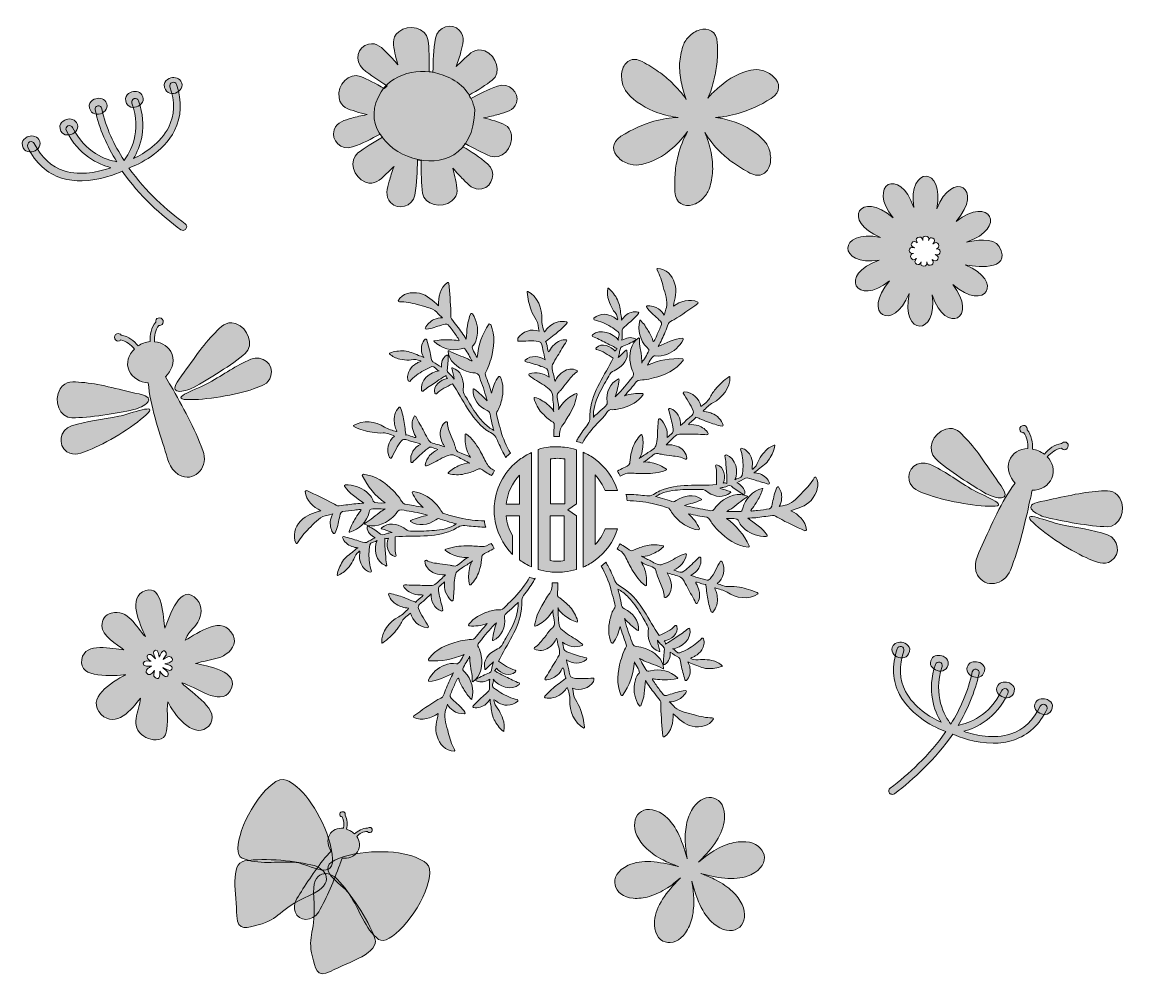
# Model space of a CAD drawing. Header units: inches. Extents: x 0.57 to 5.45, y 0.88 to 5.12.
import ezdxf

# ---------------------------------------------------------------- set-up
doc = ezdxf.new("R2010")
doc.units = ezdxf.units.IN
doc.header["$MEASUREMENT"] = 0
doc.layers.add('Calque 1', color=7, linetype='Continuous')

# ---------------------------------------------------------------- blocks, each defined once
blk = doc.blocks.new('block 4')
at = {"layer": 'Calque 1', "true_color": 0x2bb673}
h = blk.add_hatch(color=115, dxfattribs=at)
h.dxf.hatch_style = 2
edge = h.paths.add_edge_path()
edge.add_spline(control_points=[(1.5528, 3.6486), (1.5931, 3.6847), (1.5667, 3.7625), (1.5097, 3.7806), (1.4653, 3.7944), (1.4444, 3.7653), (1.4194, 3.7403), (1.3639, 3.6861), (1.3222, 3.6181), (1.2597, 3.5347), (1.2056, 3.4625), (1.2833, 3.4764), (1.3236, 3.4986), (1.3903, 3.5347), (1.4944, 3.5986), (1.5528, 3.6486)], knot_values=[0, 0, 0, 0, 1, 1, 1, 2, 2, 2, 3, 3, 3, 4, 4, 4, 5, 5, 5, 5], degree=3, periodic=1)
at = {"layer": 'Calque 1', "true_color": 0x8dc63f}
h = blk.add_hatch(color=73, dxfattribs=at)
h.dxf.hatch_style = 2
edge = h.paths.add_edge_path()
edge.add_spline(control_points=[(1.5778, 3.6236), (1.6278, 3.6444), (1.6806, 3.6), (1.6667, 3.55), (1.6569, 3.5111), (1.6208, 3.5042), (1.5889, 3.4917), (1.5153, 3.4653), (1.3736, 3.4417), (1.2958, 3.4444), (1.2097, 3.4486), (1.3458, 3.4931), (1.3917, 3.5194), (1.4611, 3.5569), (1.5083, 3.5944), (1.5778, 3.6236)], knot_values=[0, 0, 0, 0, 1, 1, 1, 2, 2, 2, 3, 3, 3, 4, 4, 4, 5, 5, 5, 5], degree=3, periodic=1)
at = {"layer": 'Calque 1', "true_color": 0x2bb673}
h = blk.add_hatch(color=115, dxfattribs=at)
h.dxf.hatch_style = 2
edge = h.paths.add_edge_path()
edge.add_spline(control_points=[(0.7861, 3.3639), (0.7319, 3.3639), (0.7014, 3.4403), (0.7333, 3.4917), (0.7583, 3.5306), (0.7931, 3.5236), (0.8278, 3.5208), (0.9056, 3.5153), (0.9819, 3.4917), (1.0833, 3.4694), (1.1708, 3.45), (1.1028, 3.4111), (1.0583, 3.4), (0.9833, 3.3833), (0.8625, 3.3639), (0.7861, 3.3639)], knot_values=[0, 0, 0, 0, 1, 1, 1, 2, 2, 2, 3, 3, 3, 4, 4, 4, 5, 5, 5, 5], degree=3, periodic=1)
at = {"layer": 'Calque 1', "true_color": 0x8dc63f}
h = blk.add_hatch(color=73, dxfattribs=at)
h.dxf.hatch_style = 2
edge = h.paths.add_edge_path()
edge.add_spline(control_points=[(0.7833, 3.3278), (0.7319, 3.3111), (0.7208, 3.2431), (0.7639, 3.2139), (0.7972, 3.1917), (0.8278, 3.2083), (0.8611, 3.2208), (0.9333, 3.2486), (1.0569, 3.3236), (1.1139, 3.3764), (1.1764, 3.4347), (1.0444, 3.3806), (0.9931, 3.3708), (0.9153, 3.3542), (0.8556, 3.3514), (0.7833, 3.3278)], knot_values=[0, 0, 0, 0, 1, 1, 1, 2, 2, 2, 3, 3, 3, 4, 4, 4, 5, 5, 5, 5], degree=3, periodic=1)
at = {"layer": 'Calque 1', "lineweight": 0}
for points in [[(1.5528, 3.6486), (1.5931, 3.6847), (1.5667, 3.7625), (1.5097, 3.7806), (1.4653, 3.7944), (1.4444, 3.7653), (1.4194, 3.7403), (1.3639, 3.6861), (1.3222, 3.6181), (1.2597, 3.5347), (1.2056, 3.4625), (1.2833, 3.4764), (1.3236, 3.4986), (1.3903, 3.5347), (1.4944, 3.5986), (1.5528, 3.6486)], [(1.5778, 3.6236), (1.6278, 3.6444), (1.6806, 3.6), (1.6667, 3.55), (1.6569, 3.5111), (1.6208, 3.5042), (1.5889, 3.4917), (1.5153, 3.4653), (1.3736, 3.4417), (1.2958, 3.4444), (1.2097, 3.4486), (1.3458, 3.4931), (1.3917, 3.5194), (1.4611, 3.5569), (1.5083, 3.5944), (1.5778, 3.6236)], [(0.7861, 3.3639), (0.7319, 3.3639), (0.7014, 3.4403), (0.7333, 3.4917), (0.7583, 3.5306), (0.7931, 3.5236), (0.8278, 3.5208), (0.9056, 3.5153), (0.9819, 3.4917), (1.0833, 3.4694), (1.1708, 3.45), (1.1028, 3.4111), (1.0583, 3.4), (0.9833, 3.3833), (0.8625, 3.3639), (0.7861, 3.3639)], [(0.7833, 3.3278), (0.7319, 3.3111), (0.7208, 3.2431), (0.7639, 3.2139), (0.7972, 3.1917), (0.8278, 3.2083), (0.8611, 3.2208), (0.9333, 3.2486), (1.0569, 3.3236), (1.1139, 3.3764), (1.1764, 3.4347), (1.0444, 3.3806), (0.9931, 3.3708), (0.9153, 3.3542), (0.8556, 3.3514), (0.7833, 3.3278)]]:
    blk.add_open_spline(points, degree=3, knots=[0, 0, 0, 0, 1, 1, 1, 2, 2, 2, 3, 3, 3, 4, 4, 4, 5, 5, 5, 5], dxfattribs=at)
blk = doc.blocks.new('block 3')
at = {"layer": 'Calque 1', "true_color": 0xffffff}
h = blk.add_hatch(color=7, dxfattribs=at)
h.dxf.hatch_style = 2
edge = h.paths.add_edge_path()
edge.add_spline(control_points=[(1.1708, 3.7722), (1.1736, 3.7722), (1.1764, 3.7722), (1.1792, 3.7736), (1.1875, 3.7764), (1.1917, 3.7861), (1.1889, 3.7944), (1.1861, 3.8042), (1.1764, 3.8083), (1.1667, 3.8056), (1.1597, 3.8028), (1.1556, 3.7958), (1.1569, 3.7875), (1.1361, 3.7639), (1.1306, 3.7306), (1.1319, 3.7014), (1.1222, 3.7), (1.1125, 3.6986), (1.1028, 3.6944), (1.0944, 3.6917), (1.0861, 3.6875), (1.0792, 3.6819), (1.0611, 3.7042), (1.0361, 3.725), (1.0042, 3.7292), (1, 3.7361), (0.9917, 3.7389), (0.9847, 3.7361), (0.9764, 3.7333), (0.9722, 3.7222), (0.975, 3.7139), (0.9792, 3.7056), (0.9875, 3.7014), (0.9958, 3.7042), (0.9986, 3.7056), (1, 3.7069), (1.0014, 3.7083), (1.0264, 3.7042), (1.0458, 3.6875), (1.0625, 3.6681), (1.0361, 3.6431), (1.0236, 3.6069), (1.0389, 3.5722), (1.0528, 3.5403), (1.0875, 3.5208), (1.1236, 3.5181), (1.1319, 3.4208), (1.1708, 3.3042), (1.1986, 3.2167), (1.2125, 3.1708), (1.2236, 3.1236), (1.2722, 3.1056), (1.3347, 3.0833), (1.3917, 3.15), (1.3653, 3.2194), (1.3292, 3.3181), (1.275, 3.4153), (1.2236, 3.5056), (1.2167, 3.5167), (1.2083, 3.5306), (1.2, 3.5458), (1.2264, 3.5708), (1.2417, 3.6097), (1.2292, 3.6444), (1.2167, 3.6792), (1.1847, 3.6972), (1.1514, 3.7), (1.15, 3.7264), (1.1542, 3.7528), (1.1708, 3.7722)], knot_values=[0, 0, 0, 0, 1, 1, 1, 2, 2, 2, 3, 3, 3, 4, 4, 4, 5, 5, 5, 6, 6, 6, 7, 7, 7, 8, 8, 8, 9, 9, 9, 10, 10, 10, 11, 11, 11, 12, 12, 12, 13, 13, 13, 14, 14, 14, 15, 15, 15, 16, 16, 16, 17, 17, 17, 18, 18, 18, 19, 19, 19, 20, 20, 20, 21, 21, 21, 22, 22, 22, 23, 23, 23, 23], degree=3, periodic=1)
at = {"layer": 'Calque 1', "lineweight": 0}
blk.add_open_spline([(1.1708, 3.7722), (1.1736, 3.7722), (1.1764, 3.7722), (1.1792, 3.7736), (1.1875, 3.7764), (1.1917, 3.7861), (1.1889, 3.7944), (1.1861, 3.8042), (1.1764, 3.8083), (1.1667, 3.8056), (1.1597, 3.8028), (1.1556, 3.7958), (1.1569, 3.7875), (1.1361, 3.7639), (1.1306, 3.7306), (1.1319, 3.7014), (1.1222, 3.7), (1.1125, 3.6986), (1.1028, 3.6944), (1.0944, 3.6917), (1.0861, 3.6875), (1.0792, 3.6819), (1.0611, 3.7042), (1.0361, 3.725), (1.0042, 3.7292), (1, 3.7361), (0.9917, 3.7389), (0.9847, 3.7361), (0.9764, 3.7333), (0.9722, 3.7222), (0.975, 3.7139), (0.9792, 3.7056), (0.9875, 3.7014), (0.9958, 3.7042), (0.9986, 3.7056), (1, 3.7069), (1.0014, 3.7083), (1.0264, 3.7042), (1.0458, 3.6875), (1.0625, 3.6681), (1.0361, 3.6431), (1.0236, 3.6069), (1.0389, 3.5722), (1.0528, 3.5403), (1.0875, 3.5208), (1.1236, 3.5181), (1.1319, 3.4208), (1.1708, 3.3042), (1.1986, 3.2167), (1.2125, 3.1708), (1.2236, 3.1236), (1.2722, 3.1056), (1.3347, 3.0833), (1.3917, 3.15), (1.3653, 3.2194), (1.3292, 3.3181), (1.275, 3.4153), (1.2236, 3.5056), (1.2167, 3.5167), (1.2083, 3.5306), (1.2, 3.5458), (1.2264, 3.5708), (1.2417, 3.6097), (1.2292, 3.6444), (1.2167, 3.6792), (1.1847, 3.6972), (1.1514, 3.7), (1.15, 3.7264), (1.1542, 3.7528), (1.1708, 3.7722)], degree=3, knots=[0, 0, 0, 0, 1, 1, 1, 2, 2, 2, 3, 3, 3, 4, 4, 4, 5, 5, 5, 6, 6, 6, 7, 7, 7, 8, 8, 8, 9, 9, 9, 10, 10, 10, 11, 11, 11, 12, 12, 12, 13, 13, 13, 14, 14, 14, 15, 15, 15, 16, 16, 16, 17, 17, 17, 18, 18, 18, 19, 19, 19, 20, 20, 20, 21, 21, 21, 22, 22, 22, 23, 23, 23, 23], dxfattribs=at)
at = {"layer": 'Calque 1'}
blk.add_blockref('block 4', (0, 0), dxfattribs=at)
blk = doc.blocks.new('block 6')
at = {"layer": 'Calque 1', "true_color": 0x00a79d}
h = blk.add_hatch(color=134, dxfattribs=at)
h.dxf.hatch_style = 2
edge = h.paths.add_edge_path()
edge.add_spline(control_points=[(4.6069, 3.1833), (4.5667, 3.2194), (4.5944, 3.2972), (4.6528, 3.3139), (4.6972, 3.3264), (4.7181, 3.2972), (4.7417, 3.2722), (4.7958, 3.2167), (4.8361, 3.1472), (4.8972, 3.0625), (4.95, 2.9903), (4.8722, 3.0056), (4.8319, 3.0278), (4.7667, 3.0653), (4.6625, 3.1319), (4.6069, 3.1833)], knot_values=[0, 0, 0, 0, 1, 1, 1, 2, 2, 2, 3, 3, 3, 4, 4, 4, 5, 5, 5, 5], degree=3, periodic=1)
at = {"layer": 'Calque 1', "true_color": 0x009444}
h = blk.add_hatch(color=114, dxfattribs=at)
h.dxf.hatch_style = 2
edge = h.paths.add_edge_path()
edge.add_spline(control_points=[(4.5806, 3.1583), (4.5306, 3.1806), (4.4778, 3.1361), (4.4903, 3.0861), (4.5, 3.0472), (4.5347, 3.0389), (4.5667, 3.0264), (4.6389, 2.9986), (4.7806, 2.9708), (4.8583, 2.9722), (4.9444, 2.9736), (4.8097, 3.0222), (4.7653, 3.0486), (4.6958, 3.0903), (4.65, 3.1278), (4.5806, 3.1583)], knot_values=[0, 0, 0, 0, 1, 1, 1, 2, 2, 2, 3, 3, 3, 4, 4, 4, 5, 5, 5, 5], degree=3, periodic=1)
at = {"layer": 'Calque 1', "true_color": 0x00a79d}
h = blk.add_hatch(color=134, dxfattribs=at)
h.dxf.hatch_style = 2
edge = h.paths.add_edge_path()
edge.add_spline(control_points=[(5.3667, 2.8819), (5.4208, 2.8806), (5.4542, 2.9569), (5.4222, 3.0083), (5.3986, 3.0486), (5.3639, 3.0417), (5.3292, 3.0389), (5.2514, 3.0347), (5.175, 3.0139), (5.0722, 2.9931), (4.9847, 2.9764), (5.0514, 2.9347), (5.0958, 2.9236), (5.1694, 2.9056), (5.2903, 2.8833), (5.3667, 2.8819)], knot_values=[0, 0, 0, 0, 1, 1, 1, 2, 2, 2, 3, 3, 3, 4, 4, 4, 5, 5, 5, 5], degree=3, periodic=1)
at = {"layer": 'Calque 1', "true_color": 0x009444}
h = blk.add_hatch(color=114, dxfattribs=at)
h.dxf.hatch_style = 2
edge = h.paths.add_edge_path()
edge.add_spline(control_points=[(5.3681, 2.8458), (5.4194, 2.8278), (5.4278, 2.7597), (5.3847, 2.7306), (5.3514, 2.7083), (5.3194, 2.7264), (5.2875, 2.7389), (5.2153, 2.7681), (5.0944, 2.8458), (5.0389, 2.9), (4.9778, 2.9597), (5.1083, 2.9028), (5.1597, 2.8917), (5.2375, 2.875), (5.2972, 2.8708), (5.3681, 2.8458)], knot_values=[0, 0, 0, 0, 1, 1, 1, 2, 2, 2, 3, 3, 3, 4, 4, 4, 5, 5, 5, 5], degree=3, periodic=1)
at = {"layer": 'Calque 1', "lineweight": 0}
for points in [[(4.6069, 3.1833), (4.5667, 3.2194), (4.5944, 3.2972), (4.6528, 3.3139), (4.6972, 3.3264), (4.7181, 3.2972), (4.7417, 3.2722), (4.7958, 3.2167), (4.8361, 3.1472), (4.8972, 3.0625), (4.95, 2.9903), (4.8722, 3.0056), (4.8319, 3.0278), (4.7667, 3.0653), (4.6625, 3.1319), (4.6069, 3.1833)], [(4.5806, 3.1583), (4.5306, 3.1806), (4.4778, 3.1361), (4.4903, 3.0861), (4.5, 3.0472), (4.5347, 3.0389), (4.5667, 3.0264), (4.6389, 2.9986), (4.7806, 2.9708), (4.8583, 2.9722), (4.9444, 2.9736), (4.8097, 3.0222), (4.7653, 3.0486), (4.6958, 3.0903), (4.65, 3.1278), (4.5806, 3.1583)], [(5.3667, 2.8819), (5.4208, 2.8806), (5.4542, 2.9569), (5.4222, 3.0083), (5.3986, 3.0486), (5.3639, 3.0417), (5.3292, 3.0389), (5.2514, 3.0347), (5.175, 3.0139), (5.0722, 2.9931), (4.9847, 2.9764), (5.0514, 2.9347), (5.0958, 2.9236), (5.1694, 2.9056), (5.2903, 2.8833), (5.3667, 2.8819)], [(5.3681, 2.8458), (5.4194, 2.8278), (5.4278, 2.7597), (5.3847, 2.7306), (5.3514, 2.7083), (5.3194, 2.7264), (5.2875, 2.7389), (5.2153, 2.7681), (5.0944, 2.8458), (5.0389, 2.9), (4.9778, 2.9597), (5.1083, 2.9028), (5.1597, 2.8917), (5.2375, 2.875), (5.2972, 2.8708), (5.3681, 2.8458)]]:
    blk.add_open_spline(points, degree=3, knots=[0, 0, 0, 0, 1, 1, 1, 2, 2, 2, 3, 3, 3, 4, 4, 4, 5, 5, 5, 5], dxfattribs=at)
blk = doc.blocks.new('block 5')
at = {"layer": 'Calque 1', "true_color": 0xffffff}
h = blk.add_hatch(color=7, dxfattribs=at)
h.dxf.hatch_style = 2
edge = h.paths.add_edge_path()
edge.add_spline(control_points=[(5.1653, 3.2292), (5.1667, 3.2264), (5.1694, 3.225), (5.1722, 3.2236), (5.1806, 3.2208), (5.1889, 3.225), (5.1931, 3.2333), (5.1972, 3.2417), (5.1931, 3.2528), (5.1847, 3.2556), (5.1778, 3.2583), (5.1694, 3.2556), (5.1653, 3.25), (5.1333, 3.2458), (5.1083, 3.2264), (5.0889, 3.2028), (5.0806, 3.2083), (5.0722, 3.2139), (5.0625, 3.2181), (5.0542, 3.2208), (5.0444, 3.2236), (5.0361, 3.225), (5.0375, 3.2542), (5.0333, 3.2861), (5.0125, 3.3111), (5.0139, 3.3181), (5.0097, 3.3264), (5.0028, 3.3292), (4.9944, 3.3333), (4.9847, 3.3278), (4.9806, 3.3194), (4.9778, 3.3111), (4.9819, 3.3014), (4.9903, 3.2986), (4.9931, 3.2972), (4.9958, 3.2972), (4.9972, 3.2986), (5.0125, 3.2792), (5.0167, 3.2528), (5.0153, 3.2278), (4.9792, 3.2264), (4.9444, 3.2083), (4.9333, 3.1722), (4.9222, 3.1389), (4.9347, 3.1014), (4.9597, 3.075), (4.9, 2.9972), (4.8514, 2.8833), (4.8139, 2.8), (4.7944, 2.7569), (4.7694, 2.7139), (4.7931, 2.6681), (4.825, 2.6083), (4.9111, 2.6208), (4.9389, 2.6903), (4.9778, 2.7875), (5.0028, 2.8958), (5.025, 2.9972), (5.0278, 3.0097), (5.0319, 3.0264), (5.0347, 3.0431), (5.0708, 3.0431), (5.1083, 3.0625), (5.1222, 3.0972), (5.1361, 3.1319), (5.125, 3.1667), (5.1014, 3.1917), (5.1194, 3.2083), (5.1403, 3.2264), (5.1653, 3.2292)], knot_values=[0, 0, 0, 0, 1, 1, 1, 2, 2, 2, 3, 3, 3, 4, 4, 4, 5, 5, 5, 6, 6, 6, 7, 7, 7, 8, 8, 8, 9, 9, 9, 10, 10, 10, 11, 11, 11, 12, 12, 12, 13, 13, 13, 14, 14, 14, 15, 15, 15, 16, 16, 16, 17, 17, 17, 18, 18, 18, 19, 19, 19, 20, 20, 20, 21, 21, 21, 22, 22, 22, 23, 23, 23, 23], degree=3, periodic=1)
at = {"layer": 'Calque 1', "lineweight": 0}
blk.add_open_spline([(5.1653, 3.2292), (5.1667, 3.2264), (5.1694, 3.225), (5.1722, 3.2236), (5.1806, 3.2208), (5.1889, 3.225), (5.1931, 3.2333), (5.1972, 3.2417), (5.1931, 3.2528), (5.1847, 3.2556), (5.1778, 3.2583), (5.1694, 3.2556), (5.1653, 3.25), (5.1333, 3.2458), (5.1083, 3.2264), (5.0889, 3.2028), (5.0806, 3.2083), (5.0722, 3.2139), (5.0625, 3.2181), (5.0542, 3.2208), (5.0444, 3.2236), (5.0361, 3.225), (5.0375, 3.2542), (5.0333, 3.2861), (5.0125, 3.3111), (5.0139, 3.3181), (5.0097, 3.3264), (5.0028, 3.3292), (4.9944, 3.3333), (4.9847, 3.3278), (4.9806, 3.3194), (4.9778, 3.3111), (4.9819, 3.3014), (4.9903, 3.2986), (4.9931, 3.2972), (4.9958, 3.2972), (4.9972, 3.2986), (5.0125, 3.2792), (5.0167, 3.2528), (5.0153, 3.2278), (4.9792, 3.2264), (4.9444, 3.2083), (4.9333, 3.1722), (4.9222, 3.1389), (4.9347, 3.1014), (4.9597, 3.075), (4.9, 2.9972), (4.8514, 2.8833), (4.8139, 2.8), (4.7944, 2.7569), (4.7694, 2.7139), (4.7931, 2.6681), (4.825, 2.6083), (4.9111, 2.6208), (4.9389, 2.6903), (4.9778, 2.7875), (5.0028, 2.8958), (5.025, 2.9972), (5.0278, 3.0097), (5.0319, 3.0264), (5.0347, 3.0431), (5.0708, 3.0431), (5.1083, 3.0625), (5.1222, 3.0972), (5.1361, 3.1319), (5.125, 3.1667), (5.1014, 3.1917), (5.1194, 3.2083), (5.1403, 3.2264), (5.1653, 3.2292)], degree=3, knots=[0, 0, 0, 0, 1, 1, 1, 2, 2, 2, 3, 3, 3, 4, 4, 4, 5, 5, 5, 6, 6, 6, 7, 7, 7, 8, 8, 8, 9, 9, 9, 10, 10, 10, 11, 11, 11, 12, 12, 12, 13, 13, 13, 14, 14, 14, 15, 15, 15, 16, 16, 16, 17, 17, 17, 18, 18, 18, 19, 19, 19, 20, 20, 20, 21, 21, 21, 22, 22, 22, 23, 23, 23, 23], dxfattribs=at)
at = {"layer": 'Calque 1'}
blk.add_blockref('block 6', (0, 0), dxfattribs=at)
blk = doc.blocks.new('block 8')
at = {"layer": 'Calque 1', "true_color": 0x8dc63f}
h = blk.add_hatch(color=73, dxfattribs=at)
h.dxf.hatch_style = 2
edge = h.paths.add_edge_path()
edge.add_spline(control_points=[(2.1431, 1.0556), (2.1875, 1.0222), (2.3153, 1.1625), (2.3583, 1.2903), (2.3903, 1.3889), (2.3514, 1.3944), (2.3208, 1.4125), (2.25, 1.45), (2.0819, 1.4569), (1.9694, 1.4153), (1.8458, 1.3694), (1.9792, 1.3056), (2.0125, 1.2569), (2.0611, 1.1833), (2.0806, 1.1028), (2.1431, 1.0556)], knot_values=[0, 0, 0, 0, 1, 1, 1, 2, 2, 2, 3, 3, 3, 4, 4, 4, 5, 5, 5, 5], degree=3, periodic=1)
at = {"layer": 'Calque 1', "true_color": 0x2bb673}
h = blk.add_hatch(color=115, dxfattribs=at)
h.dxf.hatch_style = 2
edge = h.paths.add_edge_path()
edge.add_spline(control_points=[(2.1264, 1.0597), (2.1486, 0.9958), (2.0139, 0.9569), (1.9306, 0.9139), (1.8667, 0.8806), (1.8625, 0.9333), (1.85, 0.9778), (1.825, 1.0764), (1.8681, 1.0847), (1.8556, 1.2403), (1.8444, 1.3736), (1.9278, 1.3569), (1.9611, 1.3208), (2.0167, 1.2611), (2.0944, 1.1486), (2.1264, 1.0597)], knot_values=[0, 0, 0, 0, 1, 1, 1, 2, 2, 2, 3, 3, 3, 4, 4, 4, 5, 5, 5, 5], degree=3, periodic=1)
at = {"layer": 'Calque 1', "lineweight": 0}
for points in [[(2.1431, 1.0556), (2.1875, 1.0222), (2.3153, 1.1625), (2.3583, 1.2903), (2.3903, 1.3889), (2.3514, 1.3944), (2.3208, 1.4125), (2.25, 1.45), (2.0819, 1.4569), (1.9694, 1.4153), (1.8458, 1.3694), (1.9792, 1.3056), (2.0125, 1.2569), (2.0611, 1.1833), (2.0806, 1.1028), (2.1431, 1.0556)], [(2.1264, 1.0597), (2.1486, 0.9958), (2.0139, 0.9569), (1.9306, 0.9139), (1.8667, 0.8806), (1.8625, 0.9333), (1.85, 0.9778), (1.825, 1.0764), (1.8681, 1.0847), (1.8556, 1.2403), (1.8444, 1.3736), (1.9278, 1.3569), (1.9611, 1.3208), (2.0167, 1.2611), (2.0944, 1.1486), (2.1264, 1.0597)]]:
    blk.add_open_spline(points, degree=3, knots=[0, 0, 0, 0, 1, 1, 1, 2, 2, 2, 3, 3, 3, 4, 4, 4, 5, 5, 5, 5], dxfattribs=at)
blk = doc.blocks.new('block 9')
at = {"layer": 'Calque 1', "true_color": 0x8dc63f}
h = blk.add_hatch(color=73, dxfattribs=at)
h.dxf.hatch_style = 2
edge = h.paths.add_edge_path()
edge.add_spline(control_points=[(1.5389, 1.4153), (1.4875, 1.4389), (1.55, 1.6181), (1.6431, 1.7153), (1.7139, 1.7903), (1.7375, 1.7597), (1.7681, 1.7403), (1.8347, 1.6972), (1.9208, 1.5514), (1.9375, 1.4333), (1.9569, 1.3028), (1.8361, 1.3903), (1.7778, 1.3958), (1.6903, 1.4028), (1.6111, 1.3833), (1.5389, 1.4153)], knot_values=[0, 0, 0, 0, 1, 1, 1, 2, 2, 2, 3, 3, 3, 4, 4, 4, 5, 5, 5, 5], degree=3, periodic=1)
at = {"layer": 'Calque 1', "true_color": 0x2bb673}
h = blk.add_hatch(color=115, dxfattribs=at)
h.dxf.hatch_style = 2
edge = h.paths.add_edge_path()
edge.add_spline(control_points=[(1.55, 1.4028), (1.4833, 1.3917), (1.5139, 1.2542), (1.5153, 1.1597), (1.5167, 1.0875), (1.5653, 1.1083), (1.6097, 1.1194), (1.7083, 1.1444), (1.6958, 1.1875), (1.8375, 1.25), (1.9597, 1.3042), (1.9056, 1.3694), (1.8583, 1.3819), (1.7792, 1.4014), (1.6444, 1.4181), (1.55, 1.4028)], knot_values=[0, 0, 0, 0, 1, 1, 1, 2, 2, 2, 3, 3, 3, 4, 4, 4, 5, 5, 5, 5], degree=3, periodic=1)
at = {"layer": 'Calque 1', "lineweight": 0}
for points in [[(1.5389, 1.4153), (1.4875, 1.4389), (1.55, 1.6181), (1.6431, 1.7153), (1.7139, 1.7903), (1.7375, 1.7597), (1.7681, 1.7403), (1.8347, 1.6972), (1.9208, 1.5514), (1.9375, 1.4333), (1.9569, 1.3028), (1.8361, 1.3903), (1.7778, 1.3958), (1.6903, 1.4028), (1.6111, 1.3833), (1.5389, 1.4153)], [(1.55, 1.4028), (1.4833, 1.3917), (1.5139, 1.2542), (1.5153, 1.1597), (1.5167, 1.0875), (1.5653, 1.1083), (1.6097, 1.1194), (1.7083, 1.1444), (1.6958, 1.1875), (1.8375, 1.25), (1.9597, 1.3042), (1.9056, 1.3694), (1.8583, 1.3819), (1.7792, 1.4014), (1.6444, 1.4181), (1.55, 1.4028)]]:
    blk.add_open_spline(points, degree=3, knots=[0, 0, 0, 0, 1, 1, 1, 2, 2, 2, 3, 3, 3, 4, 4, 4, 5, 5, 5, 5], dxfattribs=at)
blk = doc.blocks.new('block 7')
at = {"layer": 'Calque 1', "true_color": 0xffffff}
h = blk.add_hatch(color=7, dxfattribs=at)
h.dxf.hatch_style = 2
edge = h.paths.add_edge_path()
edge.add_spline(control_points=[(2.0931, 1.5333), (2.0944, 1.5319), (2.0958, 1.5306), (2.0972, 1.5292), (2.1028, 1.5264), (2.1097, 1.5278), (2.1125, 1.5333), (2.1167, 1.5389), (2.1139, 1.5472), (2.1083, 1.55), (2.1042, 1.5528), (2.0972, 1.5514), (2.0944, 1.5472), (2.0722, 1.5486), (2.0514, 1.5361), (2.0361, 1.5222), (2.0306, 1.5278), (2.025, 1.5319), (2.0194, 1.5347), (2.0139, 1.5375), (2.0083, 1.5403), (2.0014, 1.5431), (2.0056, 1.5639), (2.0056, 1.5861), (1.9944, 1.6056), (1.9958, 1.6111), (1.9944, 1.6167), (1.9889, 1.6194), (1.9833, 1.6222), (1.975, 1.6208), (1.9722, 1.6153), (1.9694, 1.6097), (1.9708, 1.6028), (1.9764, 1.6), (1.9778, 1.5986), (1.9792, 1.5986), (1.9819, 1.5986), (1.9903, 1.5833), (1.9903, 1.5639), (1.9875, 1.5472), (1.9625, 1.55), (1.9361, 1.5403), (1.925, 1.5167), (1.9139, 1.4944), (1.9181, 1.4667), (1.9333, 1.4458), (1.8833, 1.3972), (1.8375, 1.3236), (1.8014, 1.2681), (1.7833, 1.2403), (1.7611, 1.2125), (1.7736, 1.1778), (1.7889, 1.1333), (1.8514, 1.1319), (1.8778, 1.1778), (1.9153, 1.2417), (1.9444, 1.3153), (1.9708, 1.3847), (1.9736, 1.3931), (1.9778, 1.4042), (1.9819, 1.4153), (2.0069, 1.4125), (2.0361, 1.4208), (2.05, 1.4431), (2.0639, 1.4653), (2.0597, 1.4917), (2.0458, 1.5111), (2.0583, 1.5236), (2.075, 1.5333), (2.0931, 1.5333)], knot_values=[0, 0, 0, 0, 1, 1, 1, 2, 2, 2, 3, 3, 3, 4, 4, 4, 5, 5, 5, 6, 6, 6, 7, 7, 7, 8, 8, 8, 9, 9, 9, 10, 10, 10, 11, 11, 11, 12, 12, 12, 13, 13, 13, 14, 14, 14, 15, 15, 15, 16, 16, 16, 17, 17, 17, 18, 18, 18, 19, 19, 19, 20, 20, 20, 21, 21, 21, 22, 22, 22, 23, 23, 23, 23], degree=3, periodic=1)
at = {"layer": 'Calque 1', "lineweight": 0}
blk.add_open_spline([(2.0931, 1.5333), (2.0944, 1.5319), (2.0958, 1.5306), (2.0972, 1.5292), (2.1028, 1.5264), (2.1097, 1.5278), (2.1125, 1.5333), (2.1167, 1.5389), (2.1139, 1.5472), (2.1083, 1.55), (2.1042, 1.5528), (2.0972, 1.5514), (2.0944, 1.5472), (2.0722, 1.5486), (2.0514, 1.5361), (2.0361, 1.5222), (2.0306, 1.5278), (2.025, 1.5319), (2.0194, 1.5347), (2.0139, 1.5375), (2.0083, 1.5403), (2.0014, 1.5431), (2.0056, 1.5639), (2.0056, 1.5861), (1.9944, 1.6056), (1.9958, 1.6111), (1.9944, 1.6167), (1.9889, 1.6194), (1.9833, 1.6222), (1.975, 1.6208), (1.9722, 1.6153), (1.9694, 1.6097), (1.9708, 1.6028), (1.9764, 1.6), (1.9778, 1.5986), (1.9792, 1.5986), (1.9819, 1.5986), (1.9903, 1.5833), (1.9903, 1.5639), (1.9875, 1.5472), (1.9625, 1.55), (1.9361, 1.5403), (1.925, 1.5167), (1.9139, 1.4944), (1.9181, 1.4667), (1.9333, 1.4458), (1.8833, 1.3972), (1.8375, 1.3236), (1.8014, 1.2681), (1.7833, 1.2403), (1.7611, 1.2125), (1.7736, 1.1778), (1.7889, 1.1333), (1.8514, 1.1319), (1.8778, 1.1778), (1.9153, 1.2417), (1.9444, 1.3153), (1.9708, 1.3847), (1.9736, 1.3931), (1.9778, 1.4042), (1.9819, 1.4153), (2.0069, 1.4125), (2.0361, 1.4208), (2.05, 1.4431), (2.0639, 1.4653), (2.0597, 1.4917), (2.0458, 1.5111), (2.0583, 1.5236), (2.075, 1.5333), (2.0931, 1.5333)], degree=3, knots=[0, 0, 0, 0, 1, 1, 1, 2, 2, 2, 3, 3, 3, 4, 4, 4, 5, 5, 5, 6, 6, 6, 7, 7, 7, 8, 8, 8, 9, 9, 9, 10, 10, 10, 11, 11, 11, 12, 12, 12, 13, 13, 13, 14, 14, 14, 15, 15, 15, 16, 16, 16, 17, 17, 17, 18, 18, 18, 19, 19, 19, 20, 20, 20, 21, 21, 21, 22, 22, 22, 23, 23, 23, 23], dxfattribs=at)
at = {"layer": 'Calque 1'}
for name in ['block 9', 'block 8']:
    blk.add_blockref(name, (0, 0), dxfattribs=at)
blk = doc.blocks.new('block 11')
at = {"layer": 'Calque 1', "true_color": 0x9e1f63}
h = blk.add_hatch(color=224, dxfattribs=at)
h.dxf.hatch_style = 2
edge = h.paths.add_edge_path()
edge.add_spline(control_points=[(4.4708, 2.3667), (4.4542, 2.3736), (4.4292, 2.3722), (4.4194, 2.3556), (4.3889, 2.3083), (4.4917, 2.2681), (4.4931, 2.3417), (4.4903, 2.3528), (4.4819, 2.3611), (4.4708, 2.3667)], knot_values=[0, 0, 0, 0, 1, 1, 1, 2, 2, 2, 3, 3, 3, 3], degree=3, periodic=1)
h = blk.add_hatch(color=224, dxfattribs=at)
h.dxf.hatch_style = 2
edge = h.paths.add_edge_path()
edge.add_spline(control_points=[(4.6417, 2.3083), (4.625, 2.3153), (4.6, 2.3139), (4.5903, 2.2972), (4.5597, 2.25), (4.6625, 2.2097), (4.6639, 2.2833), (4.6611, 2.2944), (4.6528, 2.3028), (4.6417, 2.3083)], knot_values=[0, 0, 0, 0, 1, 1, 1, 2, 2, 2, 3, 3, 3, 3], degree=3, periodic=1)
h = blk.add_hatch(color=224, dxfattribs=at)
h.dxf.hatch_style = 2
edge = h.paths.add_edge_path()
edge.add_spline(control_points=[(4.8028, 2.2806), (4.7861, 2.2875), (4.7611, 2.2861), (4.7514, 2.2694), (4.7208, 2.2222), (4.8236, 2.1819), (4.825, 2.2556), (4.8222, 2.2667), (4.8139, 2.275), (4.8028, 2.2806)], knot_values=[0, 0, 0, 0, 1, 1, 1, 2, 2, 2, 3, 3, 3, 3], degree=3, periodic=1)
h = blk.add_hatch(color=224, dxfattribs=at)
h.dxf.hatch_style = 2
edge = h.paths.add_edge_path()
edge.add_spline(control_points=[(4.9347, 2.1903), (4.9181, 2.1972), (4.8931, 2.1958), (4.8833, 2.1792), (4.8528, 2.1319), (4.9556, 2.0917), (4.9569, 2.1653), (4.9542, 2.1764), (4.9458, 2.1847), (4.9347, 2.1903)], knot_values=[0, 0, 0, 0, 1, 1, 1, 2, 2, 2, 3, 3, 3, 3], degree=3, periodic=1)
h = blk.add_hatch(color=224, dxfattribs=at)
h.dxf.hatch_style = 2
edge = h.paths.add_edge_path()
edge.add_spline(control_points=[(5.1028, 2.1167), (5.0861, 2.1236), (5.0611, 2.1222), (5.0514, 2.1056), (5.0208, 2.0583), (5.1236, 2.0181), (5.125, 2.0917), (5.1222, 2.1028), (5.1139, 2.1111), (5.1028, 2.1167)], knot_values=[0, 0, 0, 0, 1, 1, 1, 2, 2, 2, 3, 3, 3, 3], degree=3, periodic=1)
at = {"layer": 'Calque 1', "lineweight": 0}
for points in [[(4.4708, 2.3667), (4.4542, 2.3736), (4.4292, 2.3722), (4.4194, 2.3556), (4.3889, 2.3083), (4.4917, 2.2681), (4.4931, 2.3417), (4.4903, 2.3528), (4.4819, 2.3611), (4.4708, 2.3667)], [(4.6417, 2.3083), (4.625, 2.3153), (4.6, 2.3139), (4.5903, 2.2972), (4.5597, 2.25), (4.6625, 2.2097), (4.6639, 2.2833), (4.6611, 2.2944), (4.6528, 2.3028), (4.6417, 2.3083)], [(4.8028, 2.2806), (4.7861, 2.2875), (4.7611, 2.2861), (4.7514, 2.2694), (4.7208, 2.2222), (4.8236, 2.1819), (4.825, 2.2556), (4.8222, 2.2667), (4.8139, 2.275), (4.8028, 2.2806)], [(4.9347, 2.1903), (4.9181, 2.1972), (4.8931, 2.1958), (4.8833, 2.1792), (4.8528, 2.1319), (4.9556, 2.0917), (4.9569, 2.1653), (4.9542, 2.1764), (4.9458, 2.1847), (4.9347, 2.1903)], [(5.1028, 2.1167), (5.0861, 2.1236), (5.0611, 2.1222), (5.0514, 2.1056), (5.0208, 2.0583), (5.1236, 2.0181), (5.125, 2.0917), (5.1222, 2.1028), (5.1139, 2.1111), (5.1028, 2.1167)]]:
    blk.add_open_spline(points, degree=3, knots=[0, 0, 0, 0, 1, 1, 1, 2, 2, 2, 3, 3, 3, 3], dxfattribs=at)
blk = doc.blocks.new('block 10')
at = {"layer": 'Calque 1', "true_color": 0x39b54a}
h = blk.add_hatch(color=95, dxfattribs=at)
h.dxf.hatch_style = 2
edge = h.paths.add_edge_path()
edge.add_spline(control_points=[(5.0917, 2.0944), (5.0833, 2.0986), (5.075, 2.0944), (5.0708, 2.0875), (5.0403, 2.025), (4.9972, 1.9833), (4.9403, 1.9653), (4.8653, 1.9403), (4.7833, 1.9583), (4.7319, 1.9764), (4.7889, 1.9917), (4.875, 2.0333), (4.9278, 2.1431), (4.9319, 2.1514), (4.9278, 2.1597), (4.9208, 2.1639), (4.9125, 2.1681), (4.9042, 2.1639), (4.9, 2.1569), (4.8472, 2.0444), (4.7542, 2.0125), (4.7069, 2.0028), (4.7486, 2.0722), (4.7819, 2.1486), (4.8, 2.2333), (4.8014, 2.2417), (4.7958, 2.25), (4.7875, 2.2514), (4.7792, 2.2528), (4.7708, 2.2472), (4.7694, 2.2389), (4.7514, 2.1542), (4.7181, 2.0778), (4.675, 2.0083), (4.6486, 2.0431), (4.5944, 2.1347), (4.6361, 2.2625), (4.6389, 2.2708), (4.6347, 2.2792), (4.6264, 2.2819), (4.6181, 2.2847), (4.6097, 2.2806), (4.6069, 2.2722), (4.5681, 2.1569), (4.6014, 2.0667), (4.6319, 2.0167), (4.5833, 2.0389), (4.5111, 2.0833), (4.475, 2.1528), (4.4472, 2.2056), (4.4444, 2.2653), (4.4667, 2.3319), (4.4694, 2.3403), (4.4653, 2.3486), (4.4569, 2.3514), (4.4486, 2.3542), (4.4403, 2.35), (4.4375, 2.3417), (4.4125, 2.2681), (4.4167, 2.1986), (4.4486, 2.1389), (4.5, 2.0417), (4.6083, 1.9917), (4.6528, 1.975), (4.5792, 1.8694), (4.4875, 1.7861), (4.4069, 1.725), (4.4, 1.7194), (4.3986, 1.7097), (4.4042, 1.7028), (4.4069, 1.6986), (4.4125, 1.6972), (4.4167, 1.6972), (4.4194, 1.6972), (4.4236, 1.6986), (4.4264, 1.7), (4.5097, 1.7639), (4.6069, 1.8528), (4.6833, 1.9639), (4.7111, 1.9514), (4.7819, 1.9236), (4.8625, 1.9236), (4.8917, 1.9236), (4.9222, 1.9278), (4.9528, 1.9375), (5.0181, 1.9597), (5.0681, 2.0056), (5.1014, 2.0764), (5.1028, 2.0819), (5.0986, 2.0903), (5.0917, 2.0944)], knot_values=[0, 0, 0, 0, 1, 1, 1, 2, 2, 2, 3, 3, 3, 4, 4, 4, 5, 5, 5, 6, 6, 6, 7, 7, 7, 8, 8, 8, 9, 9, 9, 10, 10, 10, 11, 11, 11, 12, 12, 12, 13, 13, 13, 14, 14, 14, 15, 15, 15, 16, 16, 16, 17, 17, 17, 18, 18, 18, 19, 19, 19, 20, 20, 20, 21, 21, 21, 22, 22, 22, 23, 23, 23, 24, 24, 24, 25, 25, 25, 26, 26, 26, 27, 27, 27, 28, 28, 28, 29, 29, 29, 30, 30, 30, 30], degree=3, periodic=1)
at = {"layer": 'Calque 1', "lineweight": 0}
blk.add_open_spline([(5.0917, 2.0944), (5.0833, 2.0986), (5.075, 2.0944), (5.0708, 2.0875), (5.0403, 2.025), (4.9972, 1.9833), (4.9403, 1.9653), (4.8653, 1.9403), (4.7833, 1.9583), (4.7319, 1.9764), (4.7889, 1.9917), (4.875, 2.0333), (4.9278, 2.1431), (4.9319, 2.1514), (4.9278, 2.1597), (4.9208, 2.1639), (4.9125, 2.1681), (4.9042, 2.1639), (4.9, 2.1569), (4.8472, 2.0444), (4.7542, 2.0125), (4.7069, 2.0028), (4.7486, 2.0722), (4.7819, 2.1486), (4.8, 2.2333), (4.8014, 2.2417), (4.7958, 2.25), (4.7875, 2.2514), (4.7792, 2.2528), (4.7708, 2.2472), (4.7694, 2.2389), (4.7514, 2.1542), (4.7181, 2.0778), (4.675, 2.0083), (4.6486, 2.0431), (4.5944, 2.1347), (4.6361, 2.2625), (4.6389, 2.2708), (4.6347, 2.2792), (4.6264, 2.2819), (4.6181, 2.2847), (4.6097, 2.2806), (4.6069, 2.2722), (4.5681, 2.1569), (4.6014, 2.0667), (4.6319, 2.0167), (4.5833, 2.0389), (4.5111, 2.0833), (4.475, 2.1528), (4.4472, 2.2056), (4.4444, 2.2653), (4.4667, 2.3319), (4.4694, 2.3403), (4.4653, 2.3486), (4.4569, 2.3514), (4.4486, 2.3542), (4.4403, 2.35), (4.4375, 2.3417), (4.4125, 2.2681), (4.4167, 2.1986), (4.4486, 2.1389), (4.5, 2.0417), (4.6083, 1.9917), (4.6528, 1.975), (4.5792, 1.8694), (4.4875, 1.7861), (4.4069, 1.725), (4.4, 1.7194), (4.3986, 1.7097), (4.4042, 1.7028), (4.4069, 1.6986), (4.4125, 1.6972), (4.4167, 1.6972), (4.4194, 1.6972), (4.4236, 1.6986), (4.4264, 1.7), (4.5097, 1.7639), (4.6069, 1.8528), (4.6833, 1.9639), (4.7111, 1.9514), (4.7819, 1.9236), (4.8625, 1.9236), (4.8917, 1.9236), (4.9222, 1.9278), (4.9528, 1.9375), (5.0181, 1.9597), (5.0681, 2.0056), (5.1014, 2.0764), (5.1028, 2.0819), (5.0986, 2.0903), (5.0917, 2.0944)], degree=3, knots=[0, 0, 0, 0, 1, 1, 1, 2, 2, 2, 3, 3, 3, 4, 4, 4, 5, 5, 5, 6, 6, 6, 7, 7, 7, 8, 8, 8, 9, 9, 9, 10, 10, 10, 11, 11, 11, 12, 12, 12, 13, 13, 13, 14, 14, 14, 15, 15, 15, 16, 16, 16, 17, 17, 17, 18, 18, 18, 19, 19, 19, 20, 20, 20, 21, 21, 21, 22, 22, 22, 23, 23, 23, 24, 24, 24, 25, 25, 25, 26, 26, 26, 27, 27, 27, 28, 28, 28, 29, 29, 29, 30, 30, 30, 30], dxfattribs=at)
at = {"layer": 'Calque 1'}
blk.add_blockref('block 11', (0, 0), dxfattribs=at)
blk = doc.blocks.new('block 13')
at = {"layer": 'Calque 1', "true_color": 0xda1c5c}
h = blk.add_hatch(color=232, dxfattribs=at)
h.dxf.hatch_style = 2
edge = h.paths.add_edge_path()
edge.add_spline(control_points=[(1.2167, 4.8653), (1.2333, 4.8736), (1.2569, 4.8708), (1.2681, 4.8542), (1.2986, 4.8069), (1.1972, 4.7653), (1.1944, 4.8389), (1.1972, 4.8514), (1.2042, 4.8597), (1.2167, 4.8653)], knot_values=[0, 0, 0, 0, 1, 1, 1, 2, 2, 2, 3, 3, 3, 3], degree=3, periodic=1)
h = blk.add_hatch(color=232, dxfattribs=at)
h.dxf.hatch_style = 2
edge = h.paths.add_edge_path()
edge.add_spline(control_points=[(1.0444, 4.8042), (1.0611, 4.8125), (1.0847, 4.8097), (1.0958, 4.7931), (1.1264, 4.7458), (1.025, 4.7042), (1.0222, 4.7778), (1.0264, 4.7903), (1.0333, 4.7986), (1.0444, 4.8042)], knot_values=[0, 0, 0, 0, 1, 1, 1, 2, 2, 2, 3, 3, 3, 3], degree=3, periodic=1)
h = blk.add_hatch(color=232, dxfattribs=at)
h.dxf.hatch_style = 2
edge = h.paths.add_edge_path()
edge.add_spline(control_points=[(0.8847, 4.7736), (0.9014, 4.7819), (0.925, 4.7792), (0.9361, 4.7625), (0.9667, 4.7153), (0.8653, 4.6736), (0.8625, 4.7472), (0.8653, 4.7597), (0.8736, 4.7694), (0.8847, 4.7736)], knot_values=[0, 0, 0, 0, 1, 1, 1, 2, 2, 2, 3, 3, 3, 3], degree=3, periodic=1)
h = blk.add_hatch(color=232, dxfattribs=at)
h.dxf.hatch_style = 2
edge = h.paths.add_edge_path()
edge.add_spline(control_points=[(0.7542, 4.6819), (0.7708, 4.6903), (0.7944, 4.6875), (0.8056, 4.6708), (0.8361, 4.6236), (0.7347, 4.5819), (0.7319, 4.6556), (0.7347, 4.6681), (0.7431, 4.6764), (0.7542, 4.6819)], knot_values=[0, 0, 0, 0, 1, 1, 1, 2, 2, 2, 3, 3, 3, 3], degree=3, periodic=1)
h = blk.add_hatch(color=232, dxfattribs=at)
h.dxf.hatch_style = 2
edge = h.paths.add_edge_path()
edge.add_spline(control_points=[(0.5875, 4.6069), (0.6042, 4.6153), (0.6278, 4.6125), (0.6389, 4.5958), (0.6694, 4.5486), (0.5681, 4.5069), (0.5653, 4.5806), (0.5681, 4.5931), (0.5764, 4.6014), (0.5875, 4.6069)], knot_values=[0, 0, 0, 0, 1, 1, 1, 2, 2, 2, 3, 3, 3, 3], degree=3, periodic=1)
at = {"layer": 'Calque 1', "lineweight": 0}
for points in [[(1.2167, 4.8653), (1.2333, 4.8736), (1.2569, 4.8708), (1.2681, 4.8542), (1.2986, 4.8069), (1.1972, 4.7653), (1.1944, 4.8389), (1.1972, 4.8514), (1.2042, 4.8597), (1.2167, 4.8653)], [(1.0444, 4.8042), (1.0611, 4.8125), (1.0847, 4.8097), (1.0958, 4.7931), (1.1264, 4.7458), (1.025, 4.7042), (1.0222, 4.7778), (1.0264, 4.7903), (1.0333, 4.7986), (1.0444, 4.8042)], [(0.8847, 4.7736), (0.9014, 4.7819), (0.925, 4.7792), (0.9361, 4.7625), (0.9667, 4.7153), (0.8653, 4.6736), (0.8625, 4.7472), (0.8653, 4.7597), (0.8736, 4.7694), (0.8847, 4.7736)], [(0.7542, 4.6819), (0.7708, 4.6903), (0.7944, 4.6875), (0.8056, 4.6708), (0.8361, 4.6236), (0.7347, 4.5819), (0.7319, 4.6556), (0.7347, 4.6681), (0.7431, 4.6764), (0.7542, 4.6819)], [(0.5875, 4.6069), (0.6042, 4.6153), (0.6278, 4.6125), (0.6389, 4.5958), (0.6694, 4.5486), (0.5681, 4.5069), (0.5653, 4.5806), (0.5681, 4.5931), (0.5764, 4.6014), (0.5875, 4.6069)]]:
    blk.add_open_spline(points, degree=3, knots=[0, 0, 0, 0, 1, 1, 1, 2, 2, 2, 3, 3, 3, 3], dxfattribs=at)
blk = doc.blocks.new('block 12')
at = {"layer": 'Calque 1', "true_color": 0x39b54a}
h = blk.add_hatch(color=95, dxfattribs=at)
h.dxf.hatch_style = 2
edge = h.paths.add_edge_path()
edge.add_spline(control_points=[(0.5986, 4.5847), (0.6069, 4.5889), (0.6153, 4.5847), (0.6194, 4.5778), (0.65, 4.5153), (0.6944, 4.475), (0.7514, 4.4569), (0.8264, 4.4333), (0.9083, 4.4528), (0.9583, 4.4708), (0.9014, 4.4861), (0.8153, 4.525), (0.7611, 4.6347), (0.7569, 4.6431), (0.7611, 4.6514), (0.7681, 4.6556), (0.7764, 4.6597), (0.7847, 4.6556), (0.7889, 4.6486), (0.8444, 4.5375), (0.9361, 4.5056), (0.9847, 4.4972), (0.9417, 4.5653), (0.9069, 4.6417), (0.8889, 4.7264), (0.8875, 4.7347), (0.8917, 4.7431), (0.9, 4.7444), (0.9083, 4.7458), (0.9167, 4.7417), (0.9181, 4.7319), (0.9361, 4.6472), (0.9722, 4.5708), (1.0167, 4.5028), (1.0431, 4.5375), (1.0958, 4.6306), (1.0514, 4.7569), (1.0486, 4.7653), (1.0528, 4.7736), (1.0611, 4.7764), (1.0694, 4.7792), (1.0778, 4.775), (1.0806, 4.7667), (1.1208, 4.6514), (1.0889, 4.5611), (1.0583, 4.5111), (1.1069, 4.5347), (1.1778, 4.5792), (1.2139, 4.65), (1.2403, 4.7028), (1.2431, 4.7639), (1.2194, 4.8292), (1.2167, 4.8375), (1.2208, 4.8458), (1.2292, 4.8486), (1.2375, 4.8514), (1.2458, 4.8472), (1.2486, 4.8389), (1.2736, 4.7653), (1.2708, 4.6972), (1.2403, 4.6361), (1.1903, 4.5375), (1.0833, 4.4861), (1.0375, 4.4694), (1.1125, 4.3653), (1.2056, 4.2819), (1.2875, 4.2222), (1.2944, 4.2167), (1.2958, 4.2069), (1.2903, 4.2), (1.2875, 4.1958), (1.2833, 4.1944), (1.2778, 4.1931), (1.275, 4.1931), (1.2708, 4.1944), (1.2681, 4.1958), (1.1833, 4.2583), (1.0847, 4.3458), (1.0083, 4.4556), (0.9806, 4.4431), (0.9097, 4.4139), (0.8306, 4.4125), (0.8014, 4.4125), (0.7708, 4.4153), (0.7403, 4.425), (0.675, 4.4458), (0.625, 4.4917), (0.5903, 4.5611), (0.5875, 4.5708), (0.5917, 4.5806), (0.5986, 4.5847)], knot_values=[0, 0, 0, 0, 1, 1, 1, 2, 2, 2, 3, 3, 3, 4, 4, 4, 5, 5, 5, 6, 6, 6, 7, 7, 7, 8, 8, 8, 9, 9, 9, 10, 10, 10, 11, 11, 11, 12, 12, 12, 13, 13, 13, 14, 14, 14, 15, 15, 15, 16, 16, 16, 17, 17, 17, 18, 18, 18, 19, 19, 19, 20, 20, 20, 21, 21, 21, 22, 22, 22, 23, 23, 23, 24, 24, 24, 25, 25, 25, 26, 26, 26, 27, 27, 27, 28, 28, 28, 29, 29, 29, 30, 30, 30, 30], degree=3, periodic=1)
at = {"layer": 'Calque 1', "lineweight": 0}
blk.add_open_spline([(0.5986, 4.5847), (0.6069, 4.5889), (0.6153, 4.5847), (0.6194, 4.5778), (0.65, 4.5153), (0.6944, 4.475), (0.7514, 4.4569), (0.8264, 4.4333), (0.9083, 4.4528), (0.9583, 4.4708), (0.9014, 4.4861), (0.8153, 4.525), (0.7611, 4.6347), (0.7569, 4.6431), (0.7611, 4.6514), (0.7681, 4.6556), (0.7764, 4.6597), (0.7847, 4.6556), (0.7889, 4.6486), (0.8444, 4.5375), (0.9361, 4.5056), (0.9847, 4.4972), (0.9417, 4.5653), (0.9069, 4.6417), (0.8889, 4.7264), (0.8875, 4.7347), (0.8917, 4.7431), (0.9, 4.7444), (0.9083, 4.7458), (0.9167, 4.7417), (0.9181, 4.7319), (0.9361, 4.6472), (0.9722, 4.5708), (1.0167, 4.5028), (1.0431, 4.5375), (1.0958, 4.6306), (1.0514, 4.7569), (1.0486, 4.7653), (1.0528, 4.7736), (1.0611, 4.7764), (1.0694, 4.7792), (1.0778, 4.775), (1.0806, 4.7667), (1.1208, 4.6514), (1.0889, 4.5611), (1.0583, 4.5111), (1.1069, 4.5347), (1.1778, 4.5792), (1.2139, 4.65), (1.2403, 4.7028), (1.2431, 4.7639), (1.2194, 4.8292), (1.2167, 4.8375), (1.2208, 4.8458), (1.2292, 4.8486), (1.2375, 4.8514), (1.2458, 4.8472), (1.2486, 4.8389), (1.2736, 4.7653), (1.2708, 4.6972), (1.2403, 4.6361), (1.1903, 4.5375), (1.0833, 4.4861), (1.0375, 4.4694), (1.1125, 4.3653), (1.2056, 4.2819), (1.2875, 4.2222), (1.2944, 4.2167), (1.2958, 4.2069), (1.2903, 4.2), (1.2875, 4.1958), (1.2833, 4.1944), (1.2778, 4.1931), (1.275, 4.1931), (1.2708, 4.1944), (1.2681, 4.1958), (1.1833, 4.2583), (1.0847, 4.3458), (1.0083, 4.4556), (0.9806, 4.4431), (0.9097, 4.4139), (0.8306, 4.4125), (0.8014, 4.4125), (0.7708, 4.4153), (0.7403, 4.425), (0.675, 4.4458), (0.625, 4.4917), (0.5903, 4.5611), (0.5875, 4.5708), (0.5917, 4.5806), (0.5986, 4.5847)], degree=3, knots=[0, 0, 0, 0, 1, 1, 1, 2, 2, 2, 3, 3, 3, 4, 4, 4, 5, 5, 5, 6, 6, 6, 7, 7, 7, 8, 8, 8, 9, 9, 9, 10, 10, 10, 11, 11, 11, 12, 12, 12, 13, 13, 13, 14, 14, 14, 15, 15, 15, 16, 16, 16, 17, 17, 17, 18, 18, 18, 19, 19, 19, 20, 20, 20, 21, 21, 21, 22, 22, 22, 23, 23, 23, 24, 24, 24, 25, 25, 25, 26, 26, 26, 27, 27, 27, 28, 28, 28, 29, 29, 29, 30, 30, 30, 30], dxfattribs=at)
at = {"layer": 'Calque 1'}
blk.add_blockref('block 13', (0, 0), dxfattribs=at)
blk = doc.blocks.new('block 14')
at = {"layer": 'Calque 1', "true_color": 0x00a79d}
h = blk.add_hatch(color=134, dxfattribs=at)
h.dxf.hatch_style = 2
edge = h.paths.add_edge_path()
edge.add_spline(control_points=[(2.6694, 4.8319), (2.625, 4.8167), (2.5889, 4.7972), (2.5514, 4.7764), (2.5486, 4.7819), (2.5458, 4.7861), (2.5431, 4.7917), (2.5819, 4.8139), (2.6194, 4.8375), (2.6458, 4.8583), (2.6875, 4.8903), (2.6667, 4.9667), (2.6125, 4.9875), (2.5708, 5.0028), (2.5486, 4.9764), (2.5236, 4.9542), (2.5111, 4.9431), (2.4986, 4.9306), (2.4861, 4.9181), (2.4944, 4.9417), (2.5028, 4.9653), (2.5069, 4.9833), (2.5153, 5.0153), (2.5278, 5.0486), (2.5014, 5.0778), (2.4681, 5.1153), (2.4042, 5.0958), (2.3944, 5.0444), (2.3847, 4.9903), (2.3847, 4.9444), (2.3833, 4.8931), (2.3778, 4.8944), (2.3722, 4.8944), (2.3667, 4.8958), (2.3681, 4.9472), (2.3667, 4.9986), (2.3611, 5.0375), (2.3542, 5.0889), (2.2764, 5.1097), (2.2319, 5.0722), (2.1972, 5.0444), (2.2097, 5.0111), (2.2153, 4.9778), (2.2181, 4.9611), (2.2236, 4.9444), (2.2278, 4.9264), (2.2111, 4.9458), (2.1958, 4.9639), (2.1819, 4.9764), (2.1583, 5), (2.1361, 5.0264), (2.0986, 5.0181), (2.05, 5.0083), (2.0333, 4.9431), (2.0736, 4.9083), (2.1097, 4.8778), (2.1431, 4.8569), (2.1806, 4.8333), (2.1764, 4.8292), (2.1722, 4.825), (2.1681, 4.8208), (2.1306, 4.8431), (2.0931, 4.8625), (2.0625, 4.875), (2.0139, 4.8944), (1.9583, 4.8389), (1.9681, 4.7806), (1.975, 4.7361), (2.0097, 4.7306), (2.0417, 4.7194), (2.0583, 4.7139), (2.075, 4.7097), (2.0917, 4.7056), (2.0667, 4.7014), (2.0431, 4.6958), (2.025, 4.6903), (1.9931, 4.6806), (1.9583, 4.675), (1.9458, 4.6389), (1.9306, 4.5917), (1.9778, 4.5444), (2.0278, 4.5625), (2.0736, 4.5778), (2.1097, 4.5986), (2.15, 4.6194), (2.1528, 4.6153), (2.1556, 4.6097), (2.1597, 4.6056), (2.1194, 4.5819), (2.0806, 4.5583), (2.0514, 4.5361), (2.0097, 4.5042), (2.0306, 4.4278), (2.0847, 4.4069), (2.1264, 4.3917), (2.1486, 4.4181), (2.1736, 4.4403), (2.1861, 4.4514), (2.1986, 4.4639), (2.2111, 4.4764), (2.2028, 4.4528), (2.1944, 4.4292), (2.1903, 4.4111), (2.1819, 4.3792), (2.1694, 4.3458), (2.1958, 4.3167), (2.2292, 4.2792), (2.2931, 4.2986), (2.3028, 4.35), (2.3139, 4.4056), (2.3125, 4.4528), (2.3153, 4.5056), (2.3208, 4.5042), (2.3264, 4.5028), (2.3319, 4.5028), (2.3306, 4.45), (2.3319, 4.3972), (2.3375, 4.3583), (2.3444, 4.3069), (2.4222, 4.2861), (2.4667, 4.3236), (2.5014, 4.3514), (2.4889, 4.3847), (2.4833, 4.4181), (2.4806, 4.4347), (2.475, 4.4514), (2.4708, 4.4694), (2.4875, 4.45), (2.5028, 4.4319), (2.5167, 4.4194), (2.5403, 4.3958), (2.5625, 4.3694), (2.6, 4.3778), (2.6486, 4.3875), (2.6653, 4.4528), (2.625, 4.4875), (2.5889, 4.5194), (2.5542, 4.5403), (2.5153, 4.5639), (2.5194, 4.5681), (2.5222, 4.5722), (2.5264, 4.5778), (2.5653, 4.5556), (2.6042, 4.5347), (2.6361, 4.5222), (2.6847, 4.5028), (2.7403, 4.5583), (2.7306, 4.6167), (2.7236, 4.6611), (2.6889, 4.6667), (2.6569, 4.6778), (2.6403, 4.6833), (2.6236, 4.6875), (2.6069, 4.6917), (2.6319, 4.6958), (2.6556, 4.7014), (2.6736, 4.7069), (2.7056, 4.7167), (2.7403, 4.7222), (2.7528, 4.7583), (2.7681, 4.8042), (2.7194, 4.85), (2.6694, 4.8319)], knot_values=[0, 0, 0, 0, 1, 1, 1, 2, 2, 2, 3, 3, 3, 4, 4, 4, 5, 5, 5, 6, 6, 6, 7, 7, 7, 8, 8, 8, 9, 9, 9, 10, 10, 10, 11, 11, 11, 12, 12, 12, 13, 13, 13, 14, 14, 14, 15, 15, 15, 16, 16, 16, 17, 17, 17, 18, 18, 18, 19, 19, 19, 20, 20, 20, 21, 21, 21, 22, 22, 22, 23, 23, 23, 24, 24, 24, 25, 25, 25, 26, 26, 26, 27, 27, 27, 28, 28, 28, 29, 29, 29, 30, 30, 30, 31, 31, 31, 32, 32, 32, 33, 33, 33, 34, 34, 34, 35, 35, 35, 36, 36, 36, 37, 37, 37, 38, 38, 38, 39, 39, 39, 40, 40, 40, 41, 41, 41, 42, 42, 42, 43, 43, 43, 44, 44, 44, 45, 45, 45, 46, 46, 46, 47, 47, 47, 48, 48, 48, 49, 49, 49, 50, 50, 50, 51, 51, 51, 52, 52, 52, 53, 53, 53, 54, 54, 54, 54], degree=3, periodic=1)
at = {"layer": 'Calque 1', "true_color": 0xd7df23}
h = blk.add_hatch(color=52, dxfattribs=at)
h.dxf.hatch_style = 2
edge = h.paths.add_edge_path()
edge.add_spline(control_points=[(2.5681, 4.7264), (2.5597, 4.3153), (1.9833, 4.5417), (2.1542, 4.8069), (2.2153, 4.9014), (2.3528, 4.9167), (2.4458, 4.8736), (2.5097, 4.8458), (2.5556, 4.7986), (2.5681, 4.7264)], knot_values=[0, 0, 0, 0, 0.013889, 0.013889, 0.013889, 0.027778, 0.027778, 0.027778, 0.041667, 0.041667, 0.041667, 0.041667], degree=3, periodic=0)
edge.add_line((2.5681, 4.7264), (2.5681, 4.7264))
at = {"layer": 'Calque 1', "lineweight": 0}
for points, knots in [([(2.6694, 4.8319), (2.625, 4.8167), (2.5889, 4.7972), (2.5514, 4.7764), (2.5486, 4.7819), (2.5458, 4.7861), (2.5431, 4.7917), (2.5819, 4.8139), (2.6194, 4.8375), (2.6458, 4.8583), (2.6875, 4.8903), (2.6667, 4.9667), (2.6125, 4.9875), (2.5708, 5.0028), (2.5486, 4.9764), (2.5236, 4.9542), (2.5111, 4.9431), (2.4986, 4.9306), (2.4861, 4.9181), (2.4944, 4.9417), (2.5028, 4.9653), (2.5069, 4.9833), (2.5153, 5.0153), (2.5278, 5.0486), (2.5014, 5.0778), (2.4681, 5.1153), (2.4042, 5.0958), (2.3944, 5.0444), (2.3847, 4.9903), (2.3847, 4.9444), (2.3833, 4.8931), (2.3778, 4.8944), (2.3722, 4.8944), (2.3667, 4.8958), (2.3681, 4.9472), (2.3667, 4.9986), (2.3611, 5.0375), (2.3542, 5.0889), (2.2764, 5.1097), (2.2319, 5.0722), (2.1972, 5.0444), (2.2097, 5.0111), (2.2153, 4.9778), (2.2181, 4.9611), (2.2236, 4.9444), (2.2278, 4.9264), (2.2111, 4.9458), (2.1958, 4.9639), (2.1819, 4.9764), (2.1583, 5), (2.1361, 5.0264), (2.0986, 5.0181), (2.05, 5.0083), (2.0333, 4.9431), (2.0736, 4.9083), (2.1097, 4.8778), (2.1431, 4.8569), (2.1806, 4.8333), (2.1764, 4.8292), (2.1722, 4.825), (2.1681, 4.8208), (2.1306, 4.8431), (2.0931, 4.8625), (2.0625, 4.875), (2.0139, 4.8944), (1.9583, 4.8389), (1.9681, 4.7806), (1.975, 4.7361), (2.0097, 4.7306), (2.0417, 4.7194), (2.0583, 4.7139), (2.075, 4.7097), (2.0917, 4.7056), (2.0667, 4.7014), (2.0431, 4.6958), (2.025, 4.6903), (1.9931, 4.6806), (1.9583, 4.675), (1.9458, 4.6389), (1.9306, 4.5917), (1.9778, 4.5444), (2.0278, 4.5625), (2.0736, 4.5778), (2.1097, 4.5986), (2.15, 4.6194), (2.1528, 4.6153), (2.1556, 4.6097), (2.1597, 4.6056), (2.1194, 4.5819), (2.0806, 4.5583), (2.0514, 4.5361), (2.0097, 4.5042), (2.0306, 4.4278), (2.0847, 4.4069), (2.1264, 4.3917), (2.1486, 4.4181), (2.1736, 4.4403), (2.1861, 4.4514), (2.1986, 4.4639), (2.2111, 4.4764), (2.2028, 4.4528), (2.1944, 4.4292), (2.1903, 4.4111), (2.1819, 4.3792), (2.1694, 4.3458), (2.1958, 4.3167), (2.2292, 4.2792), (2.2931, 4.2986), (2.3028, 4.35), (2.3139, 4.4056), (2.3125, 4.4528), (2.3153, 4.5056), (2.3208, 4.5042), (2.3264, 4.5028), (2.3319, 4.5028), (2.3306, 4.45), (2.3319, 4.3972), (2.3375, 4.3583), (2.3444, 4.3069), (2.4222, 4.2861), (2.4667, 4.3236), (2.5014, 4.3514), (2.4889, 4.3847), (2.4833, 4.4181), (2.4806, 4.4347), (2.475, 4.4514), (2.4708, 4.4694), (2.4875, 4.45), (2.5028, 4.4319), (2.5167, 4.4194), (2.5403, 4.3958), (2.5625, 4.3694), (2.6, 4.3778), (2.6486, 4.3875), (2.6653, 4.4528), (2.625, 4.4875), (2.5889, 4.5194), (2.5542, 4.5403), (2.5153, 4.5639), (2.5194, 4.5681), (2.5222, 4.5722), (2.5264, 4.5778), (2.5653, 4.5556), (2.6042, 4.5347), (2.6361, 4.5222), (2.6847, 4.5028), (2.7403, 4.5583), (2.7306, 4.6167), (2.7236, 4.6611), (2.6889, 4.6667), (2.6569, 4.6778), (2.6403, 4.6833), (2.6236, 4.6875), (2.6069, 4.6917), (2.6319, 4.6958), (2.6556, 4.7014), (2.6736, 4.7069), (2.7056, 4.7167), (2.7403, 4.7222), (2.7528, 4.7583), (2.7681, 4.8042), (2.7194, 4.85), (2.6694, 4.8319)], [0, 0, 0, 0, 1, 1, 1, 2, 2, 2, 3, 3, 3, 4, 4, 4, 5, 5, 5, 6, 6, 6, 7, 7, 7, 8, 8, 8, 9, 9, 9, 10, 10, 10, 11, 11, 11, 12, 12, 12, 13, 13, 13, 14, 14, 14, 15, 15, 15, 16, 16, 16, 17, 17, 17, 18, 18, 18, 19, 19, 19, 20, 20, 20, 21, 21, 21, 22, 22, 22, 23, 23, 23, 24, 24, 24, 25, 25, 25, 26, 26, 26, 27, 27, 27, 28, 28, 28, 29, 29, 29, 30, 30, 30, 31, 31, 31, 32, 32, 32, 33, 33, 33, 34, 34, 34, 35, 35, 35, 36, 36, 36, 37, 37, 37, 38, 38, 38, 39, 39, 39, 40, 40, 40, 41, 41, 41, 42, 42, 42, 43, 43, 43, 44, 44, 44, 45, 45, 45, 46, 46, 46, 47, 47, 47, 48, 48, 48, 49, 49, 49, 50, 50, 50, 51, 51, 51, 52, 52, 52, 53, 53, 53, 54, 54, 54, 54]), ([(2.5681, 4.7264), (2.5597, 4.3153), (1.9833, 4.5417), (2.1542, 4.8069), (2.2153, 4.9014), (2.3528, 4.9167), (2.4458, 4.8736), (2.5097, 4.8458), (2.5556, 4.7986), (2.5681, 4.7264)], [0, 0, 0, 0, 1, 1, 1, 2, 2, 2, 3, 3, 3, 3])]:
    blk.add_open_spline(points, degree=3, knots=knots, dxfattribs=at)
blk = doc.blocks.new('block 15')
at = {"layer": 'Calque 1', "true_color": 0x00a79d}
h = blk.add_hatch(color=134, dxfattribs=at)
h.dxf.hatch_style = 2
edge = h.paths.add_edge_path()
edge.add_spline(control_points=[(1.3333, 2.2764), (1.3556, 2.2861), (1.4292, 2.2944), (1.4569, 2.3111), (1.4889, 2.3292), (1.5181, 2.3625), (1.4986, 2.4014), (1.4542, 2.4944), (1.3444, 2.4125), (1.2875, 2.3792), (1.2917, 2.4056), (1.3306, 2.4361), (1.3431, 2.4597), (1.3611, 2.4917), (1.3653, 2.5278), (1.3403, 2.5583), (1.2681, 2.6444), (1.2153, 2.4792), (1.1972, 2.4333), (1.1889, 2.4764), (1.1889, 2.625), (1.1125, 2.6), (1.0264, 2.5722), (1.0889, 2.4472), (1.1111, 2.3958), (1.0681, 2.4375), (1.0361, 2.5194), (0.9597, 2.5), (0.9319, 2.4931), (0.9194, 2.4708), (0.9181, 2.4431), (0.9167, 2.4), (0.9847, 2.3611), (1.0153, 2.3375), (0.9653, 2.3389), (0.8444, 2.3764), (0.8292, 2.2944), (0.8125, 2.2056), (0.9722, 2.2236), (1.025, 2.2264), (0.9583, 2.1944), (0.8458, 2.1208), (0.9153, 2.0514), (0.9792, 1.9875), (1.0528, 2.0736), (1.0889, 2.1236), (1.0847, 2.0653), (1.0375, 1.9986), (1.1042, 1.9542), (1.1264, 1.9389), (1.1681, 1.9306), (1.1903, 1.9486), (1.2194, 1.9722), (1.2028, 2.075), (1.2097, 2.1069), (1.2375, 2.0514), (1.3181, 1.9458), (1.3819, 1.9917), (1.3819, 1.9917), (1.3917, 1.9986), (1.3917, 1.9986), (1.4514, 2.0708), (1.3153, 2.1431), (1.2722, 2.1903), (1.3278, 2.1792), (1.4431, 2.0819), (1.4861, 2.1556), (1.5375, 2.2431), (1.375, 2.2681), (1.3333, 2.2764)], knot_values=[0, 0, 0, 0, 1, 1, 1, 2, 2, 2, 3, 3, 3, 4, 4, 4, 5, 5, 5, 6, 6, 6, 7, 7, 7, 8, 8, 8, 9, 9, 9, 10, 10, 10, 11, 11, 11, 12, 12, 12, 13, 13, 13, 14, 14, 14, 15, 15, 15, 16, 16, 16, 17, 17, 17, 18, 18, 18, 19, 19, 19, 20, 20, 20, 21, 21, 21, 22, 22, 22, 23, 23, 23, 23], degree=3, periodic=1)
edge = h.paths.add_edge_path()
edge.add_spline(control_points=[(1.2278, 2.2514), (1.2194, 2.2375), (1.1972, 2.2556), (1.1875, 2.2583), (1.1958, 2.25), (1.2208, 2.2361), (1.2097, 2.2222), (1.2097, 2.2222), (1.2083, 2.2208), (1.2083, 2.2208), (1.1958, 2.2125), (1.1806, 2.2319), (1.175, 2.2431), (1.1736, 2.2375), (1.1764, 2.2181), (1.1708, 2.2125), (1.1667, 2.2083), (1.1583, 2.2111), (1.1542, 2.2139), (1.1417, 2.2222), (1.15, 2.2347), (1.1514, 2.2458), (1.1444, 2.2361), (1.1306, 2.2194), (1.1181, 2.2319), (1.1056, 2.2444), (1.1264, 2.2597), (1.1389, 2.2653), (1.1292, 2.2653), (1.0986, 2.2611), (1.1014, 2.2778), (1.1042, 2.2931), (1.1278, 2.2861), (1.1361, 2.2861), (1.1306, 2.2903), (1.1181, 2.2986), (1.1181, 2.3056), (1.1181, 2.3111), (1.1208, 2.3153), (1.1264, 2.3167), (1.1403, 2.3208), (1.1472, 2.3042), (1.1556, 2.2972), (1.1514, 2.3069), (1.1389, 2.3306), (1.1556, 2.3361), (1.1694, 2.3403), (1.1694, 2.3125), (1.1722, 2.3042), (1.1764, 2.3125), (1.1861, 2.3444), (1.2, 2.3278), (1.2042, 2.3222), (1.2042, 2.3153), (1.2, 2.3097), (1.1972, 2.3056), (1.1903, 2.2986), (1.1889, 2.2944), (1.2, 2.3014), (1.2208, 2.3167), (1.2292, 2.2986), (1.2333, 2.2917), (1.2278, 2.2847), (1.2208, 2.2819), (1.2153, 2.2792), (1.2014, 2.2764), (1.1972, 2.275), (1.2069, 2.2722), (1.2375, 2.2667), (1.2278, 2.2514)], knot_values=[0, 0, 0, 0, 1, 1, 1, 2, 2, 2, 3, 3, 3, 4, 4, 4, 5, 5, 5, 6, 6, 6, 7, 7, 7, 8, 8, 8, 9, 9, 9, 10, 10, 10, 11, 11, 11, 12, 12, 12, 13, 13, 13, 14, 14, 14, 15, 15, 15, 16, 16, 16, 17, 17, 17, 18, 18, 18, 19, 19, 19, 20, 20, 20, 21, 21, 21, 22, 22, 22, 23, 23, 23, 23], degree=3, periodic=1)
at = {"layer": 'Calque 1', "lineweight": 0}
for points in [[(1.3333, 2.2764), (1.3556, 2.2861), (1.4292, 2.2944), (1.4569, 2.3111), (1.4889, 2.3292), (1.5181, 2.3625), (1.4986, 2.4014), (1.4542, 2.4944), (1.3444, 2.4125), (1.2875, 2.3792), (1.2917, 2.4056), (1.3306, 2.4361), (1.3431, 2.4597), (1.3611, 2.4917), (1.3653, 2.5278), (1.3403, 2.5583), (1.2681, 2.6444), (1.2153, 2.4792), (1.1972, 2.4333), (1.1889, 2.4764), (1.1889, 2.625), (1.1125, 2.6), (1.0264, 2.5722), (1.0889, 2.4472), (1.1111, 2.3958), (1.0681, 2.4375), (1.0361, 2.5194), (0.9597, 2.5), (0.9319, 2.4931), (0.9194, 2.4708), (0.9181, 2.4431), (0.9167, 2.4), (0.9847, 2.3611), (1.0153, 2.3375), (0.9653, 2.3389), (0.8444, 2.3764), (0.8292, 2.2944), (0.8125, 2.2056), (0.9722, 2.2236), (1.025, 2.2264), (0.9583, 2.1944), (0.8458, 2.1208), (0.9153, 2.0514), (0.9792, 1.9875), (1.0528, 2.0736), (1.0889, 2.1236), (1.0847, 2.0653), (1.0375, 1.9986), (1.1042, 1.9542), (1.1264, 1.9389), (1.1681, 1.9306), (1.1903, 1.9486), (1.2194, 1.9722), (1.2028, 2.075), (1.2097, 2.1069), (1.2375, 2.0514), (1.3181, 1.9458), (1.3819, 1.9917), (1.3819, 1.9917), (1.3917, 1.9986), (1.3917, 1.9986), (1.4514, 2.0708), (1.3153, 2.1431), (1.2722, 2.1903), (1.3278, 2.1792), (1.4431, 2.0819), (1.4861, 2.1556), (1.5375, 2.2431), (1.375, 2.2681), (1.3333, 2.2764)], [(1.2278, 2.2514), (1.2194, 2.2375), (1.1972, 2.2556), (1.1875, 2.2583), (1.1958, 2.25), (1.2208, 2.2361), (1.2097, 2.2222), (1.2097, 2.2222), (1.2083, 2.2208), (1.2083, 2.2208), (1.1958, 2.2125), (1.1806, 2.2319), (1.175, 2.2431), (1.1736, 2.2375), (1.1764, 2.2181), (1.1708, 2.2125), (1.1667, 2.2083), (1.1583, 2.2111), (1.1542, 2.2139), (1.1417, 2.2222), (1.15, 2.2347), (1.1514, 2.2458), (1.1444, 2.2361), (1.1306, 2.2194), (1.1181, 2.2319), (1.1056, 2.2444), (1.1264, 2.2597), (1.1389, 2.2653), (1.1292, 2.2653), (1.0986, 2.2611), (1.1014, 2.2778), (1.1042, 2.2931), (1.1278, 2.2861), (1.1361, 2.2861), (1.1306, 2.2903), (1.1181, 2.2986), (1.1181, 2.3056), (1.1181, 2.3111), (1.1208, 2.3153), (1.1264, 2.3167), (1.1403, 2.3208), (1.1472, 2.3042), (1.1556, 2.2972), (1.1514, 2.3069), (1.1389, 2.3306), (1.1556, 2.3361), (1.1694, 2.3403), (1.1694, 2.3125), (1.1722, 2.3042), (1.1764, 2.3125), (1.1861, 2.3444), (1.2, 2.3278), (1.2042, 2.3222), (1.2042, 2.3153), (1.2, 2.3097), (1.1972, 2.3056), (1.1903, 2.2986), (1.1889, 2.2944), (1.2, 2.3014), (1.2208, 2.3167), (1.2292, 2.2986), (1.2333, 2.2917), (1.2278, 2.2847), (1.2208, 2.2819), (1.2153, 2.2792), (1.2014, 2.2764), (1.1972, 2.275), (1.2069, 2.2722), (1.2375, 2.2667), (1.2278, 2.2514)]]:
    blk.add_open_spline(points, degree=3, knots=[0, 0, 0, 0, 1, 1, 1, 2, 2, 2, 3, 3, 3, 4, 4, 4, 5, 5, 5, 6, 6, 6, 7, 7, 7, 8, 8, 8, 9, 9, 9, 10, 10, 10, 11, 11, 11, 12, 12, 12, 13, 13, 13, 14, 14, 14, 15, 15, 15, 16, 16, 16, 17, 17, 17, 18, 18, 18, 19, 19, 19, 20, 20, 20, 21, 21, 21, 22, 22, 22, 23, 23, 23, 23], dxfattribs=at)
blk = doc.blocks.new('block 16')
at = {"layer": 'Calque 1', "true_color": 0x39b54a}
h = blk.add_hatch(color=95, dxfattribs=at)
h.dxf.hatch_style = 2
edge = h.paths.add_edge_path()
edge.add_spline(control_points=[(3.1708, 3.4), (3.1903, 3.3986), (3.2097, 3.4028), (3.2264, 3.4083), (3.2597, 3.4181), (3.2903, 3.4361), (3.3125, 3.4639), (3.3139, 3.4653), (3.3139, 3.4708), (3.3111, 3.4708), (3.2833, 3.4736), (3.2569, 3.4694), (3.2306, 3.4611), (3.25, 3.4819), (3.2681, 3.5028), (3.2847, 3.525), (3.2917, 3.5333), (3.3097, 3.5306), (3.3181, 3.5319), (3.3319, 3.5347), (3.3458, 3.5361), (3.3597, 3.5403), (3.4097, 3.5528), (3.4583, 3.5736), (3.4903, 3.6181), (3.4917, 3.6194), (3.4917, 3.625), (3.4889, 3.625), (3.4361, 3.6292), (3.3819, 3.6194), (3.3333, 3.5972), (3.3417, 3.6139), (3.3569, 3.6417), (3.3667, 3.6389), (3.3833, 3.6347), (3.4028, 3.6389), (3.4181, 3.6444), (3.45, 3.6569), (3.475, 3.6792), (3.4903, 3.7097), (3.4917, 3.7111), (3.4903, 3.7167), (3.4889, 3.7167), (3.45, 3.7139), (3.4153, 3.6958), (3.3806, 3.6792), (3.3917, 3.7), (3.4014, 3.7222), (3.4111, 3.7444), (3.4167, 3.7569), (3.4208, 3.7681), (3.425, 3.7806), (3.4278, 3.7889), (3.4417, 3.7931), (3.4486, 3.7972), (3.4861, 3.8194), (3.5208, 3.8444), (3.5556, 3.8694), (3.5569, 3.8708), (3.5569, 3.8764), (3.5556, 3.8764), (3.5194, 3.8917), (3.4778, 3.8806), (3.4472, 3.8583), (3.4542, 3.8917), (3.4639, 3.9236), (3.4528, 3.9597), (3.4417, 3.9944), (3.4153, 4.0236), (3.3764, 4.025), (3.3736, 4.025), (3.375, 4.0194), (3.375, 4.0181), (3.3889, 3.9944), (3.3958, 3.9694), (3.4028, 3.9431), (3.4097, 3.9153), (3.4236, 3.8806), (3.4167, 3.8514), (3.4153, 3.8458), (3.4069, 3.8194), (3.4069, 3.8181), (3.4014, 3.8292), (3.3917, 3.8389), (3.3819, 3.8458), (3.3681, 3.8569), (3.3472, 3.8597), (3.3306, 3.8597), (3.3278, 3.8597), (3.3292, 3.8542), (3.3292, 3.8528), (3.3417, 3.8333), (3.3611, 3.8194), (3.3778, 3.8028), (3.3833, 3.7972), (3.3986, 3.7861), (3.3944, 3.7764), (3.3875, 3.7597), (3.3806, 3.7431), (3.3736, 3.7278), (3.3694, 3.7194), (3.3667, 3.7111), (3.3625, 3.7042), (3.3583, 3.6958), (3.3542, 3.7111), (3.3542, 3.7139), (3.3486, 3.725), (3.3431, 3.7375), (3.3361, 3.7486), (3.3264, 3.7653), (3.3153, 3.7819), (3.3014, 3.7958), (3.3, 3.7972), (3.2986, 3.7958), (3.2986, 3.7944), (3.2875, 3.7528), (3.3, 3.7056), (3.3306, 3.675), (3.3389, 3.6667), (3.3417, 3.6653), (3.3361, 3.6542), (3.3306, 3.6444), (3.325, 3.6347), (3.3194, 3.625), (3.3167, 3.6208), (3.3083, 3.6111), (3.3083, 3.6056), (3.3083, 3.6125), (3.3069, 3.6194), (3.3069, 3.6264), (3.3056, 3.6556), (3.2958, 3.6847), (3.2972, 3.7139), (3.2972, 3.7153), (3.2972, 3.7194), (3.2944, 3.7181), (3.2583, 3.6972), (3.25, 3.6417), (3.2569, 3.6042), (3.2597, 3.5903), (3.2625, 3.5764), (3.2694, 3.5653), (3.2778, 3.5514), (3.2611, 3.5389), (3.2528, 3.5278), (3.2333, 3.5028), (3.2125, 3.4792), (3.1903, 3.4569), (3.1972, 3.4819), (3.2042, 3.5069), (3.2069, 3.5319), (3.2069, 3.5333), (3.2069, 3.5375), (3.2042, 3.5361), (3.1667, 3.5181), (3.1486, 3.475), (3.1542, 3.4347), (3.1556, 3.4208), (3.1514, 3.4194), (3.1403, 3.4097), (3.1292, 3.4), (3.1181, 3.3903), (3.1083, 3.3806), (3.1069, 3.3792), (3.0931, 3.3681), (3.0931, 3.3653), (3.0931, 3.3736), (3.0931, 3.3833), (3.0944, 3.3917), (3.0972, 3.4097), (3.1014, 3.4264), (3.1069, 3.4431), (3.1181, 3.4722), (3.1333, 3.4986), (3.1486, 3.525), (3.1542, 3.5361), (3.1611, 3.5458), (3.1667, 3.5569), (3.1736, 3.5694), (3.1806, 3.5694), (3.1931, 3.5764), (3.2264, 3.5944), (3.25, 3.6222), (3.2417, 3.6611), (3.2417, 3.6625), (3.2403, 3.6653), (3.2389, 3.6639), (3.2264, 3.6528), (3.2153, 3.6403), (3.2028, 3.6306), (3.2056, 3.6361), (3.2069, 3.6431), (3.2083, 3.65), (3.2097, 3.6583), (3.2111, 3.6764), (3.2208, 3.6792), (3.2417, 3.6861), (3.2597, 3.6958), (3.2792, 3.7069), (3.2819, 3.7083), (3.2806, 3.7139), (3.2792, 3.7139), (3.2583, 3.7236), (3.2389, 3.7181), (3.2194, 3.7069), (3.2208, 3.7222), (3.2208, 3.7361), (3.2208, 3.7514), (3.2208, 3.7597), (3.2389, 3.7736), (3.2444, 3.7778), (3.2611, 3.7931), (3.2778, 3.8083), (3.2931, 3.825), (3.2944, 3.8264), (3.2944, 3.8319), (3.2917, 3.8319), (3.2722, 3.8361), (3.25, 3.8292), (3.2361, 3.8167), (3.2292, 3.8097), (3.2222, 3.8042), (3.2181, 3.7958), (3.2194, 3.8), (3.2153, 3.8167), (3.2153, 3.8208), (3.2111, 3.8444), (3.2111, 3.8639), (3.2, 3.8861), (3.1903, 3.9056), (3.1764, 3.9236), (3.1597, 3.9375), (3.1583, 3.9389), (3.1569, 3.9375), (3.1569, 3.9361), (3.1542, 3.9194), (3.1556, 3.9), (3.1611, 3.8833), (3.1653, 3.8708), (3.1708, 3.8583), (3.1778, 3.8458), (3.1833, 3.8361), (3.1958, 3.8236), (3.1986, 3.8111), (3.2, 3.8028), (3.2056, 3.7931), (3.1944, 3.8014), (3.1903, 3.8042), (3.1861, 3.8083), (3.1806, 3.8111), (3.1694, 3.8167), (3.1556, 3.8222), (3.1417, 3.8222), (3.1236, 3.8208), (3.1083, 3.8167), (3.0958, 3.8042), (3.0944, 3.8028), (3.0944, 3.7972), (3.0972, 3.7972), (3.1222, 3.7917), (3.1486, 3.7806), (3.1708, 3.7667), (3.1819, 3.7597), (3.1917, 3.7528), (3.2028, 3.7444), (3.2139, 3.7361), (3.1986, 3.7139), (3.2042, 3.7069), (3.1819, 3.7403), (3.1222, 3.7597), (3.0889, 3.7306), (3.0875, 3.7292), (3.0875, 3.7236), (3.0889, 3.7236), (3.1097, 3.7167), (3.1292, 3.7056), (3.1486, 3.6958), (3.1597, 3.6903), (3.1708, 3.6847), (3.1819, 3.6792), (3.1875, 3.6764), (3.1931, 3.6722), (3.1986, 3.6694), (3.1986, 3.6694), (3.1986, 3.6694), (3.1986, 3.6694), (3.1944, 3.6667), (3.1917, 3.6625), (3.1903, 3.6583), (3.1708, 3.6819), (3.1306, 3.6986), (3.1056, 3.6736), (3.1042, 3.6722), (3.1042, 3.6667), (3.1069, 3.6667), (3.1347, 3.6611), (3.1569, 3.6417), (3.1806, 3.6278), (3.1444, 3.5514), (3.0889, 3.4833), (3.0792, 3.3972), (3.0764, 3.3764), (3.0819, 3.3528), (3.0694, 3.3361), (3.0542, 3.3167), (3.0389, 3.2958), (3.0264, 3.275), (3.0236, 3.2694), (3.0208, 3.2653), (3.0181, 3.2597), (3.0264, 3.2569), (3.0361, 3.2542), (3.0444, 3.2514), (3.0625, 3.2833), (3.0847, 3.3125), (3.1097, 3.3389), (3.1208, 3.3514), (3.1333, 3.3625), (3.1444, 3.3736), (3.1486, 3.3847), (3.1625, 3.4014), (3.1708, 3.4)], knot_values=[0, 0, 0, 0, 1, 1, 1, 2, 2, 2, 3, 3, 3, 4, 4, 4, 5, 5, 5, 6, 6, 6, 7, 7, 7, 8, 8, 8, 9, 9, 9, 10, 10, 10, 11, 11, 11, 12, 12, 12, 13, 13, 13, 14, 14, 14, 15, 15, 15, 16, 16, 16, 17, 17, 17, 18, 18, 18, 19, 19, 19, 20, 20, 20, 21, 21, 21, 22, 22, 22, 23, 23, 23, 24, 24, 24, 25, 25, 25, 26, 26, 26, 27, 27, 27, 28, 28, 28, 29, 29, 29, 30, 30, 30, 31, 31, 31, 32, 32, 32, 33, 33, 33, 34, 34, 34, 35, 35, 35, 36, 36, 36, 37, 37, 37, 38, 38, 38, 39, 39, 39, 40, 40, 40, 41, 41, 41, 42, 42, 42, 43, 43, 43, 44, 44, 44, 45, 45, 45, 46, 46, 46, 47, 47, 47, 48, 48, 48, 49, 49, 49, 50, 50, 50, 51, 51, 51, 52, 52, 52, 53, 53, 53, 54, 54, 54, 55, 55, 55, 56, 56, 56, 57, 57, 57, 58, 58, 58, 59, 59, 59, 60, 60, 60, 61, 61, 61, 62, 62, 62, 63, 63, 63, 64, 64, 64, 65, 65, 65, 66, 66, 66, 67, 67, 67, 68, 68, 68, 69, 69, 69, 70, 70, 70, 71, 71, 71, 72, 72, 72, 73, 73, 73, 74, 74, 74, 75, 75, 75, 76, 76, 76, 77, 77, 77, 78, 78, 78, 79, 79, 79, 80, 80, 80, 81, 81, 81, 82, 82, 82, 83, 83, 83, 84, 84, 84, 85, 85, 85, 86, 86, 86, 87, 87, 87, 88, 88, 88, 89, 89, 89, 90, 90, 90, 91, 91, 91, 92, 92, 92, 93, 93, 93, 94, 94, 94, 95, 95, 95, 96, 96, 96, 97, 97, 97, 98, 98, 98, 99, 99, 99, 100, 100, 100, 101, 101, 101, 102, 102, 102, 103, 103, 103, 104, 104, 104, 105, 105, 105, 106, 106, 106, 107, 107, 107, 107], degree=3, periodic=1)
h = blk.add_hatch(color=95, dxfattribs=at)
h.dxf.hatch_style = 2
edge = h.paths.add_edge_path()
edge.add_spline(control_points=[(2.2361, 3.6236), (2.25, 3.6208), (2.2639, 3.6194), (2.2778, 3.6194), (2.2889, 3.6194), (2.3056, 3.625), (2.3181, 3.6194), (2.3264, 3.6167), (2.3375, 3.6153), (2.325, 3.6111), (2.3194, 3.6097), (2.3139, 3.6069), (2.3097, 3.6042), (2.2986, 3.5972), (2.2875, 3.5889), (2.2806, 3.5764), (2.2722, 3.5611), (2.2681, 3.5458), (2.2736, 3.5278), (2.2736, 3.5264), (2.2792, 3.5236), (2.2806, 3.525), (2.2986, 3.5444), (2.3208, 3.5611), (2.3431, 3.5736), (2.3542, 3.5806), (2.3667, 3.5847), (2.3778, 3.5903), (2.3917, 3.5958), (2.4014, 3.5708), (2.4111, 3.5722), (2.3708, 3.5694), (2.325, 3.5278), (2.3333, 3.4847), (2.3333, 3.4819), (2.3389, 3.4792), (2.3403, 3.4819), (2.3569, 3.4972), (2.3764, 3.5083), (2.3944, 3.5208), (2.4042, 3.5278), (2.4153, 3.5347), (2.425, 3.5417), (2.4306, 3.5444), (2.4361, 3.5472), (2.4417, 3.5514), (2.4417, 3.5514), (2.4417, 3.5514), (2.4417, 3.5514), (2.4417, 3.5458), (2.4431, 3.5417), (2.4472, 3.5375), (2.4167, 3.5333), (2.3819, 3.5056), (2.3917, 3.4722), (2.3917, 3.4708), (2.3972, 3.4681), (2.3986, 3.4694), (2.4181, 3.4903), (2.4444, 3.5014), (2.4694, 3.5139), (2.5181, 3.4444), (2.5486, 3.3625), (2.6181, 3.3111), (2.6347, 3.2986), (2.6583, 3.2917), (2.6653, 3.2722), (2.675, 3.2486), (2.6847, 3.2264), (2.6972, 3.2042), (2.7, 3.1986), (2.7028, 3.1944), (2.7056, 3.1889), (2.7125, 3.1958), (2.7194, 3.2014), (2.7264, 3.2069), (2.7083, 3.2389), (2.6931, 3.2722), (2.6833, 3.3083), (2.6792, 3.3236), (2.675, 3.3403), (2.6708, 3.3556), (2.6694, 3.3625), (2.6611, 3.3833), (2.6667, 3.3903), (2.6778, 3.4056), (2.6833, 3.425), (2.6875, 3.4431), (2.6958, 3.4764), (2.6958, 3.5125), (2.6819, 3.5444), (2.6806, 3.5458), (2.6764, 3.5486), (2.675, 3.5472), (2.6583, 3.525), (2.6486, 3.5), (2.6431, 3.4736), (2.6347, 3.5), (2.6264, 3.5264), (2.6153, 3.5528), (2.6111, 3.5625), (2.6236, 3.5764), (2.6264, 3.5847), (2.6319, 3.5986), (2.6361, 3.6111), (2.6403, 3.625), (2.6542, 3.675), (2.6597, 3.7278), (2.6389, 3.7764), (2.6375, 3.7778), (2.6333, 3.7806), (2.6319, 3.7792), (2.6014, 3.7347), (2.5833, 3.6847), (2.5792, 3.6306), (2.5694, 3.6472), (2.5528, 3.6736), (2.5583, 3.6806), (2.5708, 3.6917), (2.5764, 3.7125), (2.5792, 3.7278), (2.5847, 3.7611), (2.5778, 3.7944), (2.5583, 3.8236), (2.5569, 3.825), (2.5528, 3.8278), (2.5514, 3.825), (2.5347, 3.7903), (2.5333, 3.7514), (2.5306, 3.7125), (2.5181, 3.7319), (2.5042, 3.7514), (2.4889, 3.7708), (2.4806, 3.7806), (2.4736, 3.7917), (2.4653, 3.8014), (2.4597, 3.8083), (2.4625, 3.8222), (2.4625, 3.8306), (2.4611, 3.8736), (2.4569, 3.9167), (2.4542, 3.9597), (2.4542, 3.9625), (2.45, 3.9639), (2.4472, 3.9625), (2.4153, 3.9389), (2.4056, 3.8972), (2.4083, 3.8597), (2.3819, 3.8819), (2.3597, 3.9069), (2.3236, 3.9153), (2.2875, 3.9222), (2.2486, 3.9153), (2.2292, 3.8819), (2.2278, 3.8792), (2.2333, 3.8778), (2.2347, 3.8778), (2.2625, 3.8778), (2.2875, 3.8722), (2.3139, 3.8653), (2.3417, 3.8569), (2.3778, 3.8514), (2.4, 3.8319), (2.4042, 3.8278), (2.4222, 3.8069), (2.425, 3.8069), (2.4125, 3.8069), (2.4, 3.8042), (2.3875, 3.7986), (2.3708, 3.7917), (2.3583, 3.7764), (2.3486, 3.7611), (2.3472, 3.7583), (2.3528, 3.7569), (2.3542, 3.7569), (2.3778, 3.7583), (2.3986, 3.7681), (2.4208, 3.7736), (2.4292, 3.7764), (2.4458, 3.7833), (2.4514, 3.775), (2.4625, 3.7611), (2.4736, 3.7472), (2.4833, 3.7319), (2.4889, 3.725), (2.4931, 3.7181), (2.4986, 3.7097), (2.5042, 3.7014), (2.4889, 3.7069), (2.4861, 3.7069), (2.4736, 3.7083), (2.4597, 3.7097), (2.4472, 3.7097), (2.4278, 3.7097), (2.4083, 3.7083), (2.3889, 3.7042), (2.3875, 3.7042), (2.3875, 3.7014), (2.3889, 3.7014), (2.4194, 3.6708), (2.4667, 3.6583), (2.5083, 3.6694), (2.5194, 3.6722), (2.5222, 3.675), (2.5292, 3.6639), (2.5347, 3.6542), (2.5403, 3.6444), (2.5458, 3.6347), (2.5486, 3.6306), (2.5528, 3.6181), (2.5569, 3.6153), (2.55, 3.6181), (2.5444, 3.6208), (2.5375, 3.625), (2.5111, 3.6375), (2.4806, 3.6444), (2.4556, 3.6597), (2.4542, 3.6597), (2.45, 3.6625), (2.45, 3.6597), (2.45, 3.6181), (2.4944, 3.5833), (2.5306, 3.5708), (2.5431, 3.5667), (2.5569, 3.5625), (2.5708, 3.5625), (2.5875, 3.5625), (2.5903, 3.5431), (2.5944, 3.5292), (2.6056, 3.5), (2.6153, 3.4694), (2.6236, 3.4389), (2.6056, 3.4569), (2.5875, 3.475), (2.5667, 3.4903), (2.5653, 3.4917), (2.5611, 3.4931), (2.5611, 3.4903), (2.5583, 3.4472), (2.5861, 3.4125), (2.6236, 3.3958), (2.6361, 3.3903), (2.6347, 3.3861), (2.6375, 3.3708), (2.6403, 3.3569), (2.6431, 3.3431), (2.6472, 3.3292), (2.6472, 3.3264), (2.6514, 3.3097), (2.6528, 3.3083), (2.6444, 3.3125), (2.6375, 3.3167), (2.6306, 3.3222), (2.6167, 3.3333), (2.6028, 3.3458), (2.5917, 3.3597), (2.5722, 3.3833), (2.5556, 3.4097), (2.5403, 3.4361), (2.5347, 3.4472), (2.5278, 3.4569), (2.5222, 3.4681), (2.5153, 3.4806), (2.5181, 3.4875), (2.5181, 3.5), (2.5194, 3.5375), (2.5069, 3.5722), (2.4694, 3.5847), (2.4681, 3.5847), (2.4653, 3.5847), (2.4667, 3.5833), (2.4708, 3.5667), (2.475, 3.5514), (2.4778, 3.5347), (2.4736, 3.5403), (2.4694, 3.5444), (2.4653, 3.55), (2.4597, 3.5556), (2.4444, 3.5653), (2.4458, 3.575), (2.45, 3.5958), (2.45, 3.6181), (2.4514, 3.6389), (2.4514, 3.6417), (2.4458, 3.6431), (2.4444, 3.6417), (2.425, 3.6292), (2.4194, 3.6083), (2.4208, 3.5875), (2.4083, 3.5958), (2.3958, 3.6042), (2.3833, 3.6111), (2.375, 3.6153), (2.3736, 3.6375), (2.3722, 3.6444), (2.3681, 3.6667), (2.3625, 3.6875), (2.3556, 3.7097), (2.3556, 3.7111), (2.35, 3.7139), (2.3486, 3.7125), (2.3361, 3.6986), (2.3292, 3.675), (2.3333, 3.6569), (2.3347, 3.6472), (2.3375, 3.6389), (2.3431, 3.6306), (2.3403, 3.6347), (2.3236, 3.6389), (2.3194, 3.6403), (2.2972, 3.6486), (2.2806, 3.6583), (2.2556, 3.6597), (2.2333, 3.6611), (2.2125, 3.6583), (2.1917, 3.65), (2.1903, 3.65), (2.1903, 3.6472), (2.1917, 3.6472), (2.2028, 3.6361), (2.2194, 3.6278), (2.2361, 3.6236)], knot_values=[0, 0, 0, 0, 1, 1, 1, 2, 2, 2, 3, 3, 3, 4, 4, 4, 5, 5, 5, 6, 6, 6, 7, 7, 7, 8, 8, 8, 9, 9, 9, 10, 10, 10, 11, 11, 11, 12, 12, 12, 13, 13, 13, 14, 14, 14, 15, 15, 15, 16, 16, 16, 17, 17, 17, 18, 18, 18, 19, 19, 19, 20, 20, 20, 21, 21, 21, 22, 22, 22, 23, 23, 23, 24, 24, 24, 25, 25, 25, 26, 26, 26, 27, 27, 27, 28, 28, 28, 29, 29, 29, 30, 30, 30, 31, 31, 31, 32, 32, 32, 33, 33, 33, 34, 34, 34, 35, 35, 35, 36, 36, 36, 37, 37, 37, 38, 38, 38, 39, 39, 39, 40, 40, 40, 41, 41, 41, 42, 42, 42, 43, 43, 43, 44, 44, 44, 45, 45, 45, 46, 46, 46, 47, 47, 47, 48, 48, 48, 49, 49, 49, 50, 50, 50, 51, 51, 51, 52, 52, 52, 53, 53, 53, 54, 54, 54, 55, 55, 55, 56, 56, 56, 57, 57, 57, 58, 58, 58, 59, 59, 59, 60, 60, 60, 61, 61, 61, 62, 62, 62, 63, 63, 63, 64, 64, 64, 65, 65, 65, 66, 66, 66, 67, 67, 67, 68, 68, 68, 69, 69, 69, 70, 70, 70, 71, 71, 71, 72, 72, 72, 73, 73, 73, 74, 74, 74, 75, 75, 75, 76, 76, 76, 77, 77, 77, 78, 78, 78, 79, 79, 79, 80, 80, 80, 81, 81, 81, 82, 82, 82, 83, 83, 83, 84, 84, 84, 85, 85, 85, 86, 86, 86, 87, 87, 87, 88, 88, 88, 89, 89, 89, 90, 90, 90, 91, 91, 91, 92, 92, 92, 93, 93, 93, 94, 94, 94, 95, 95, 95, 96, 96, 96, 97, 97, 97, 98, 98, 98, 99, 99, 99, 100, 100, 100, 101, 101, 101, 102, 102, 102, 103, 103, 103, 104, 104, 104, 105, 105, 105, 106, 106, 106, 107, 107, 107, 107], degree=3, periodic=1)
h = blk.add_hatch(color=95, dxfattribs=at)
h.dxf.hatch_style = 2
edge = h.paths.add_edge_path()
edge.add_spline(control_points=[(2.7611, 3.7028), (2.7903, 3.7028), (2.8222, 3.7069), (2.8514, 3.7014), (2.8667, 3.6986), (2.8667, 3.6792), (2.8694, 3.6653), (2.8736, 3.65), (2.8764, 3.6347), (2.8806, 3.6208), (2.8542, 3.6389), (2.8167, 3.6417), (2.7917, 3.6194), (2.7903, 3.6181), (2.7889, 3.6125), (2.7917, 3.6125), (2.8139, 3.6069), (2.8389, 3.6), (2.8611, 3.5917), (2.8694, 3.5889), (2.8889, 3.5833), (2.8917, 3.5736), (2.8944, 3.5639), (2.8958, 3.5528), (2.8972, 3.5431), (2.8722, 3.5625), (2.8403, 3.5681), (2.8097, 3.5583), (2.8069, 3.5569), (2.8069, 3.5528), (2.8097, 3.5514), (2.8292, 3.5347), (2.8528, 3.5222), (2.875, 3.5083), (2.8861, 3.5), (2.8958, 3.4931), (2.9056, 3.4833), (2.9153, 3.4736), (2.9139, 3.4444), (2.9153, 3.4319), (2.9167, 3.4236), (2.9167, 3.4153), (2.9167, 3.4069), (2.9167, 3.4014), (2.9167, 3.3958), (2.9181, 3.3903), (2.9181, 3.3917), (2.9167, 3.3944), (2.9167, 3.3958), (2.9083, 3.4069), (2.9, 3.4167), (2.8889, 3.425), (2.8722, 3.4375), (2.8542, 3.4486), (2.8333, 3.4542), (2.8306, 3.4542), (2.8306, 3.45), (2.8306, 3.4486), (2.8375, 3.4264), (2.8486, 3.4042), (2.8639, 3.3875), (2.8764, 3.375), (2.8889, 3.3611), (2.9042, 3.3514), (2.9069, 3.3486), (2.9111, 3.3458), (2.9153, 3.3444), (2.9236, 3.3403), (2.9194, 3.3181), (2.9181, 3.3111), (2.9181, 3.3014), (2.9181, 3.2903), (2.9181, 3.2806), (2.9208, 3.2806), (2.925, 3.2806), (2.9278, 3.2806), (2.9333, 3.2806), (2.9375, 3.2806), (2.9431, 3.2806), (2.9431, 3.2986), (2.9431, 3.3097), (2.9542, 3.3264), (2.9667, 3.3444), (2.9778, 3.3625), (2.9889, 3.3819), (3.0042, 3.4083), (3.0167, 3.4375), (3.0208, 3.4681), (3.0208, 3.4694), (3.0208, 3.4736), (3.0181, 3.4722), (2.9972, 3.4639), (2.9764, 3.4486), (2.9611, 3.4319), (2.9528, 3.4222), (2.9444, 3.4111), (2.9389, 3.4), (2.9431, 3.4083), (2.9361, 3.4361), (2.9347, 3.4458), (2.9333, 3.4569), (2.9292, 3.4681), (2.9389, 3.4764), (2.9417, 3.4792), (2.9458, 3.4833), (2.9486, 3.4861), (2.9583, 3.4972), (2.9681, 3.5097), (2.9778, 3.5222), (2.9903, 3.5389), (3.0028, 3.5556), (3.0208, 3.5667), (3.0236, 3.5681), (3.0222, 3.5736), (3.0208, 3.5736), (3.0014, 3.5833), (2.9778, 3.5806), (2.9597, 3.5681), (2.9472, 3.5597), (2.9375, 3.55), (2.9306, 3.5375), (2.9278, 3.5333), (2.925, 3.5292), (2.9236, 3.525), (2.9236, 3.525), (2.9194, 3.5431), (2.9194, 3.5444), (2.9167, 3.5597), (2.9056, 3.5861), (2.9125, 3.6), (2.9194, 3.6125), (2.9264, 3.625), (2.9347, 3.6375), (2.9486, 3.6597), (2.9597, 3.6819), (2.975, 3.7028), (2.9764, 3.7042), (2.9764, 3.7097), (2.9736, 3.7097), (2.9542, 3.7111), (2.9347, 3.7014), (2.9208, 3.6889), (2.9111, 3.6806), (2.9042, 3.6708), (2.8986, 3.6597), (2.8917, 3.6458), (2.8903, 3.6736), (2.8889, 3.6806), (2.8889, 3.6819), (2.8847, 3.7028), (2.8819, 3.7014), (2.8875, 3.7056), (2.8917, 3.7097), (2.8972, 3.7139), (2.9069, 3.7222), (2.9167, 3.7292), (2.9264, 3.7361), (2.9444, 3.75), (2.9597, 3.7653), (2.9764, 3.7819), (2.9778, 3.7833), (2.9778, 3.7889), (2.975, 3.7889), (2.9514, 3.7944), (2.9222, 3.7875), (2.9042, 3.7722), (2.8972, 3.7667), (2.8917, 3.7625), (2.8861, 3.7556), (2.8861, 3.7556), (2.8764, 3.7403), (2.875, 3.7444), (2.8708, 3.7611), (2.8639, 3.7819), (2.8653, 3.8), (2.8681, 3.8472), (2.8458, 3.9014), (2.8028, 3.9236), (2.8014, 3.925), (2.8, 3.9208), (2.8, 3.9194), (2.8028, 3.8931), (2.8083, 3.8653), (2.8181, 3.8403), (2.8236, 3.825), (2.8306, 3.8111), (2.8403, 3.7972), (2.8486, 3.7847), (2.85, 3.7625), (2.8528, 3.7472), (2.8194, 3.7597), (2.7792, 3.7472), (2.7597, 3.7167), (2.7583, 3.7083), (2.7583, 3.7028), (2.7611, 3.7028)], knot_values=[0, 0, 0, 0, 1, 1, 1, 2, 2, 2, 3, 3, 3, 4, 4, 4, 5, 5, 5, 6, 6, 6, 7, 7, 7, 8, 8, 8, 9, 9, 9, 10, 10, 10, 11, 11, 11, 12, 12, 12, 13, 13, 13, 14, 14, 14, 15, 15, 15, 16, 16, 16, 17, 17, 17, 18, 18, 18, 19, 19, 19, 20, 20, 20, 21, 21, 21, 22, 22, 22, 23, 23, 23, 24, 24, 24, 25, 25, 25, 26, 26, 26, 27, 27, 27, 28, 28, 28, 29, 29, 29, 30, 30, 30, 31, 31, 31, 32, 32, 32, 33, 33, 33, 34, 34, 34, 35, 35, 35, 36, 36, 36, 37, 37, 37, 38, 38, 38, 39, 39, 39, 40, 40, 40, 41, 41, 41, 42, 42, 42, 43, 43, 43, 44, 44, 44, 45, 45, 45, 46, 46, 46, 47, 47, 47, 48, 48, 48, 49, 49, 49, 50, 50, 50, 51, 51, 51, 52, 52, 52, 53, 53, 53, 54, 54, 54, 55, 55, 55, 56, 56, 56, 57, 57, 57, 58, 58, 58, 59, 59, 59, 60, 60, 60, 61, 61, 61, 62, 62, 62, 63, 63, 63, 64, 64, 64, 65, 65, 65, 65], degree=3, periodic=1)
h = blk.add_hatch(color=95, dxfattribs=at)
h.dxf.hatch_style = 2
edge = h.paths.add_edge_path()
edge.add_spline(control_points=[(3.4958, 3.4792), (3.4944, 3.4792), (3.4889, 3.4764), (3.4903, 3.4736), (3.5042, 3.4472), (3.525, 3.4222), (3.5347, 3.3944), (3.5403, 3.3792), (3.5236, 3.3694), (3.5125, 3.3611), (3.5014, 3.35), (3.4903, 3.3403), (3.4792, 3.3292), (3.4806, 3.3611), (3.4653, 3.3944), (3.4333, 3.4056), (3.4319, 3.4056), (3.4264, 3.4042), (3.4264, 3.4014), (3.4319, 3.3778), (3.4389, 3.3542), (3.4431, 3.3319), (3.4444, 3.3236), (3.45, 3.3042), (3.4431, 3.2972), (3.4347, 3.2903), (3.4278, 3.2833), (3.4194, 3.2764), (3.4236, 3.3083), (3.4125, 3.3375), (3.3889, 3.3597), (3.3875, 3.3611), (3.3819, 3.3583), (3.3819, 3.3569), (3.3778, 3.3306), (3.3778, 3.3056), (3.3764, 3.2792), (3.375, 3.2653), (3.3736, 3.2528), (3.3694, 3.2403), (3.3667, 3.2264), (3.3403, 3.2139), (3.3306, 3.2069), (3.3236, 3.2028), (3.3167, 3.1972), (3.3097, 3.1931), (3.3056, 3.1903), (3.3, 3.1875), (3.2958, 3.1833), (3.2972, 3.1847), (3.2986, 3.1861), (3.3, 3.1875), (3.3056, 3.2), (3.3097, 3.2125), (3.3111, 3.2264), (3.3139, 3.2472), (3.3139, 3.2681), (3.3083, 3.2889), (3.3083, 3.2917), (3.3042, 3.2889), (3.3028, 3.2889), (3.2875, 3.2722), (3.2736, 3.2514), (3.2667, 3.2292), (3.2611, 3.2125), (3.2569, 3.1944), (3.2556, 3.1764), (3.2556, 3.1722), (3.2542, 3.1667), (3.2542, 3.1625), (3.2542, 3.1528), (3.2333, 3.1458), (3.2264, 3.1431), (3.2181, 3.1375), (3.2083, 3.1333), (3.2, 3.1278), (3.2042, 3.1208), (3.2083, 3.1139), (3.2125, 3.1056), (3.2278, 3.1139), (3.2389, 3.1208), (3.2569, 3.1194), (3.2792, 3.1181), (3.3, 3.1167), (3.3222, 3.1167), (3.3528, 3.1167), (3.3847, 3.1208), (3.4139, 3.1319), (3.4153, 3.1319), (3.4181, 3.1347), (3.4167, 3.1361), (3.3986, 3.15), (3.375, 3.1611), (3.3528, 3.1653), (3.3403, 3.1681), (3.3278, 3.1694), (3.3139, 3.1681), (3.3236, 3.1681), (3.3431, 3.1889), (3.3514, 3.1944), (3.3611, 3.2014), (3.3681, 3.2097), (3.3806, 3.2056), (3.3847, 3.2042), (3.3903, 3.2028), (3.3944, 3.2028), (3.4097, 3.2), (3.425, 3.1972), (3.4403, 3.1958), (3.4611, 3.1931), (3.4819, 3.1917), (3.5, 3.1806), (3.5028, 3.1792), (3.5069, 3.1819), (3.5069, 3.1847), (3.5056, 3.2069), (3.4903, 3.225), (3.4708, 3.2347), (3.4569, 3.2403), (3.4444, 3.2444), (3.4292, 3.2444), (3.425, 3.2444), (3.4194, 3.2444), (3.4153, 3.2444), (3.4153, 3.2444), (3.4278, 3.2569), (3.4292, 3.2583), (3.4403, 3.2681), (3.4583, 3.2917), (3.475, 3.2917), (3.4889, 3.2917), (3.5042, 3.2917), (3.5181, 3.2917), (3.5444, 3.2903), (3.5694, 3.2917), (3.5958, 3.2889), (3.5972, 3.2889), (3.6028, 3.2917), (3.6014, 3.2944), (3.5931, 3.3111), (3.575, 3.3236), (3.5569, 3.3292), (3.5444, 3.3333), (3.5319, 3.3347), (3.5194, 3.3333), (3.5042, 3.3319), (3.5278, 3.3472), (3.5319, 3.3514), (3.5333, 3.3514), (3.5486, 3.3667), (3.5458, 3.3667), (3.5514, 3.3639), (3.5583, 3.3625), (3.5639, 3.3597), (3.575, 3.3556), (3.5861, 3.35), (3.5986, 3.3458), (3.6194, 3.3375), (3.6403, 3.3319), (3.6625, 3.3264), (3.6639, 3.3264), (3.6694, 3.3292), (3.6681, 3.3306), (3.6611, 3.3542), (3.6403, 3.375), (3.6181, 3.3833), (3.6111, 3.3861), (3.6028, 3.3889), (3.5944, 3.3903), (3.5944, 3.3903), (3.5764, 3.3917), (3.5792, 3.3944), (3.5917, 3.4069), (3.6056, 3.4222), (3.6222, 3.4306), (3.6639, 3.4514), (3.7, 3.4972), (3.6972, 3.5458), (3.6972, 3.5486), (3.6931, 3.5458), (3.6931, 3.5458), (3.6708, 3.5306), (3.65, 3.5111), (3.6333, 3.4903), (3.6236, 3.4778), (3.6139, 3.4653), (3.6069, 3.45), (3.6, 3.4361), (3.5819, 3.4236), (3.5694, 3.4139), (3.5625, 3.4486), (3.5319, 3.4764), (3.4958, 3.4792)], knot_values=[0, 0, 0, 0, 1, 1, 1, 2, 2, 2, 3, 3, 3, 4, 4, 4, 5, 5, 5, 6, 6, 6, 7, 7, 7, 8, 8, 8, 9, 9, 9, 10, 10, 10, 11, 11, 11, 12, 12, 12, 13, 13, 13, 14, 14, 14, 15, 15, 15, 16, 16, 16, 17, 17, 17, 18, 18, 18, 19, 19, 19, 20, 20, 20, 21, 21, 21, 22, 22, 22, 23, 23, 23, 24, 24, 24, 25, 25, 25, 26, 26, 26, 27, 27, 27, 28, 28, 28, 29, 29, 29, 30, 30, 30, 31, 31, 31, 32, 32, 32, 33, 33, 33, 34, 34, 34, 35, 35, 35, 36, 36, 36, 37, 37, 37, 38, 38, 38, 39, 39, 39, 40, 40, 40, 41, 41, 41, 42, 42, 42, 43, 43, 43, 44, 44, 44, 45, 45, 45, 46, 46, 46, 47, 47, 47, 48, 48, 48, 49, 49, 49, 50, 50, 50, 51, 51, 51, 52, 52, 52, 53, 53, 53, 54, 54, 54, 55, 55, 55, 56, 56, 56, 57, 57, 57, 58, 58, 58, 59, 59, 59, 60, 60, 60, 61, 61, 61, 62, 62, 62, 63, 63, 63, 64, 64, 64, 64], degree=3, periodic=1)
h = blk.add_hatch(color=95, dxfattribs=at)
h.dxf.hatch_style = 2
edge = h.paths.add_edge_path()
edge.add_spline(control_points=[(2.0361, 3.3236), (2.0611, 3.3125), (2.0875, 3.3042), (2.1139, 3.3), (2.1292, 3.2972), (2.1458, 3.2958), (2.1625, 3.2972), (2.1778, 3.2986), (2.1972, 3.2889), (2.2125, 3.2833), (2.1847, 3.2611), (2.175, 3.2194), (2.1917, 3.1875), (2.1931, 3.1861), (2.1972, 3.1833), (2.1986, 3.1847), (2.2139, 3.2097), (2.225, 3.2403), (2.2444, 3.2625), (2.2542, 3.275), (2.2708, 3.2639), (2.2847, 3.2611), (2.3, 3.2569), (2.3139, 3.2528), (2.3292, 3.2472), (2.3014, 3.2333), (2.2792, 3.2028), (2.2861, 3.1694), (2.2861, 3.1681), (2.2917, 3.1639), (2.2931, 3.1667), (2.3097, 3.1833), (2.3278, 3.2014), (2.3458, 3.2167), (2.3528, 3.2222), (2.3667, 3.2375), (2.3764, 3.2333), (2.3861, 3.2306), (2.3958, 3.2264), (2.4056, 3.2236), (2.3764, 3.2111), (2.3556, 3.1861), (2.3486, 3.1556), (2.3486, 3.1528), (2.3528, 3.15), (2.3542, 3.1514), (2.3792, 3.1597), (2.4014, 3.1736), (2.4236, 3.1861), (2.4361, 3.1917), (2.4472, 3.1958), (2.4611, 3.2), (2.4736, 3.2042), (2.4986, 3.1875), (2.5097, 3.1819), (2.5167, 3.1778), (2.525, 3.175), (2.5319, 3.1708), (2.5375, 3.1681), (2.5417, 3.1653), (2.5472, 3.1625), (2.5458, 3.1625), (2.5444, 3.1639), (2.5417, 3.1639), (2.5278, 3.1625), (2.5139, 3.1597), (2.5028, 3.1542), (2.4833, 3.1458), (2.4653, 3.1347), (2.45, 3.1208), (2.4486, 3.1194), (2.4514, 3.1167), (2.4528, 3.1167), (2.475, 3.1111), (2.5, 3.1097), (2.5222, 3.1153), (2.5403, 3.1194), (2.5569, 3.1236), (2.5736, 3.1319), (2.5778, 3.1333), (2.5819, 3.1361), (2.5861, 3.1375), (2.5944, 3.1431), (2.6097, 3.1278), (2.6167, 3.1236), (2.625, 3.1181), (2.6347, 3.1125), (2.6431, 3.1083), (2.6472, 3.1153), (2.6514, 3.1236), (2.6556, 3.1306), (2.6403, 3.1389), (2.6292, 3.1458), (2.6208, 3.1625), (2.6111, 3.1819), (2.6014, 3.2014), (2.5903, 3.2208), (2.575, 3.2472), (2.5556, 3.2736), (2.5319, 3.2917), (2.5306, 3.2931), (2.5264, 3.2944), (2.5264, 3.2917), (2.5236, 3.2694), (2.5264, 3.2444), (2.5333, 3.2222), (2.5375, 3.2097), (2.5431, 3.1986), (2.55, 3.1875), (2.5444, 3.1958), (2.5181, 3.2028), (2.5083, 3.2069), (2.4972, 3.2111), (2.4875, 3.2139), (2.4847, 3.2264), (2.4833, 3.2306), (2.4819, 3.2361), (2.4806, 3.2403), (2.475, 3.2542), (2.4708, 3.2694), (2.4639, 3.2833), (2.4556, 3.3028), (2.4472, 3.3208), (2.4472, 3.3431), (2.4472, 3.3458), (2.4417, 3.3472), (2.4403, 3.3458), (2.4222, 3.3347), (2.4139, 3.3111), (2.4153, 3.2903), (2.4167, 3.2764), (2.4208, 3.2625), (2.4278, 3.2486), (2.4306, 3.2444), (2.4319, 3.2403), (2.4347, 3.2361), (2.4347, 3.2361), (2.4181, 3.2417), (2.4167, 3.2417), (2.4014, 3.2472), (2.3736, 3.25), (2.3653, 3.2639), (2.3583, 3.2764), (2.35, 3.2889), (2.3444, 3.3014), (2.3333, 3.325), (2.3181, 3.3458), (2.3083, 3.3694), (2.3069, 3.3708), (2.3028, 3.3736), (2.3014, 3.3722), (2.2917, 3.3569), (2.2889, 3.3347), (2.2931, 3.3167), (2.2958, 3.3042), (2.3, 3.2931), (2.3069, 3.2819), (2.3153, 3.2694), (2.2903, 3.2819), (2.2847, 3.2833), (2.2833, 3.2833), (2.2639, 3.2903), (2.2639, 3.2875), (2.2625, 3.2944), (2.2625, 3.3), (2.2611, 3.3069), (2.2597, 3.3194), (2.2583, 3.3319), (2.2556, 3.3431), (2.2528, 3.3653), (2.2472, 3.3875), (2.2403, 3.4083), (2.2403, 3.4097), (2.2347, 3.4125), (2.2333, 3.4111), (2.2167, 3.3931), (2.2083, 3.3653), (2.2125, 3.3417), (2.2139, 3.3333), (2.2153, 3.325), (2.2181, 3.3181), (2.2181, 3.3181), (2.2264, 3.3014), (2.2222, 3.3028), (2.2056, 3.3083), (2.1847, 3.3125), (2.1694, 3.3222), (2.1306, 3.3486), (2.0722, 3.3569), (2.0319, 3.3292), (2.0319, 3.3264), (2.0347, 3.325), (2.0361, 3.3236)], knot_values=[0, 0, 0, 0, 1, 1, 1, 2, 2, 2, 3, 3, 3, 4, 4, 4, 5, 5, 5, 6, 6, 6, 7, 7, 7, 8, 8, 8, 9, 9, 9, 10, 10, 10, 11, 11, 11, 12, 12, 12, 13, 13, 13, 14, 14, 14, 15, 15, 15, 16, 16, 16, 17, 17, 17, 18, 18, 18, 19, 19, 19, 20, 20, 20, 21, 21, 21, 22, 22, 22, 23, 23, 23, 24, 24, 24, 25, 25, 25, 26, 26, 26, 27, 27, 27, 28, 28, 28, 29, 29, 29, 30, 30, 30, 31, 31, 31, 32, 32, 32, 33, 33, 33, 34, 34, 34, 35, 35, 35, 36, 36, 36, 37, 37, 37, 38, 38, 38, 39, 39, 39, 40, 40, 40, 41, 41, 41, 42, 42, 42, 43, 43, 43, 44, 44, 44, 45, 45, 45, 46, 46, 46, 47, 47, 47, 48, 48, 48, 49, 49, 49, 50, 50, 50, 51, 51, 51, 52, 52, 52, 53, 53, 53, 54, 54, 54, 55, 55, 55, 56, 56, 56, 57, 57, 57, 58, 58, 58, 59, 59, 59, 60, 60, 60, 61, 61, 61, 62, 62, 62, 63, 63, 63, 64, 64, 64, 64], degree=3, periodic=1)
h = blk.add_hatch(color=95, dxfattribs=at)
h.dxf.hatch_style = 2
edge = h.paths.add_edge_path()
edge.add_spline(control_points=[(4.0778, 3.1014), (4.0764, 3.1042), (4.0722, 3.1), (4.0708, 3.0986), (4.0569, 3.075), (4.0403, 3.0556), (4.0208, 3.0361), (4, 3.0153), (3.9778, 2.9875), (3.9486, 2.9792), (3.9431, 2.9778), (3.9167, 2.9722), (3.9153, 2.9708), (3.9222, 2.9819), (3.925, 2.9931), (3.9264, 3.0069), (3.9278, 3.025), (3.9222, 3.0444), (3.9125, 3.0583), (3.9111, 3.0611), (3.9069, 3.0569), (3.9056, 3.0556), (3.8944, 3.0347), (3.8917, 3.0111), (3.8861, 2.9889), (3.8847, 2.9806), (3.8819, 2.9625), (3.8722, 2.9611), (3.8542, 2.9583), (3.8375, 2.9556), (3.8194, 2.9542), (3.8111, 2.9528), (3.8014, 2.9528), (3.7931, 2.9514), (3.7833, 2.9514), (3.7958, 2.9611), (3.7972, 2.9639), (3.8042, 2.975), (3.8125, 2.9847), (3.8194, 2.9972), (3.8292, 3.0139), (3.8375, 3.0319), (3.8431, 3.05), (3.8431, 3.0514), (3.8417, 3.0514), (3.8403, 3.0514), (3.7986, 3.0403), (3.7639, 3.0056), (3.7542, 2.9639), (3.7514, 2.9528), (3.7514, 2.9486), (3.7389, 2.9486), (3.7278, 2.9486), (3.7167, 2.9486), (3.7056, 2.9486), (3.7014, 2.9486), (3.6875, 2.9514), (3.6833, 2.9486), (3.6889, 2.9528), (3.6944, 2.9569), (3.7014, 2.9597), (3.725, 2.9764), (3.7472, 2.9986), (3.7722, 3.0125), (3.7736, 3.0125), (3.7778, 3.0167), (3.775, 3.0167), (3.7389, 3.0361), (3.6861, 3.0167), (3.6569, 2.9917), (3.6472, 2.9833), (3.6361, 2.9736), (3.6292, 2.9611), (3.6208, 2.9472), (3.6028, 2.9542), (3.5889, 2.9569), (3.5583, 2.9625), (3.5264, 2.9681), (3.4958, 2.9764), (3.5208, 2.9833), (3.5458, 2.9889), (3.5694, 3), (3.5708, 3), (3.5736, 3.0028), (3.5722, 3.0042), (3.5375, 3.0278), (3.4917, 3.0208), (3.4597, 2.9972), (3.4486, 2.9889), (3.4458, 2.9917), (3.4306, 2.9972), (3.4167, 3.0014), (3.4028, 3.0069), (3.3889, 3.0097), (3.3861, 3.0097), (3.3708, 3.0167), (3.3681, 3.0153), (3.375, 3.0194), (3.3833, 3.025), (3.3917, 3.0278), (3.4083, 3.0347), (3.425, 3.0403), (3.4431, 3.0417), (3.4736, 3.0458), (3.5042, 3.0472), (3.5347, 3.0472), (3.5472, 3.0472), (3.5597, 3.0472), (3.5708, 3.0472), (3.5847, 3.0472), (3.5889, 3.0417), (3.6014, 3.0333), (3.6333, 3.0139), (3.6694, 3.0069), (3.7, 3.0333), (3.7014, 3.0347), (3.7028, 3.0361), (3.7, 3.0375), (3.6833, 3.0417), (3.6681, 3.0472), (3.6528, 3.0528), (3.6597, 3.0542), (3.6653, 3.0556), (3.6722, 3.0569), (3.6806, 3.0583), (3.6958, 3.0681), (3.7042, 3.0611), (3.7208, 3.0472), (3.7389, 3.0361), (3.7569, 3.025), (3.7597, 3.0236), (3.7639, 3.0264), (3.7639, 3.0292), (3.7625, 3.0514), (3.7472, 3.0667), (3.7278, 3.0764), (3.7417, 3.0833), (3.7542, 3.0903), (3.7667, 3.0972), (3.7736, 3.1014), (3.7944, 3.0917), (3.8014, 3.0903), (3.8222, 3.0833), (3.8444, 3.0778), (3.8667, 3.0708), (3.8681, 3.0708), (3.8736, 3.0736), (3.8722, 3.075), (3.8667, 3.0931), (3.85, 3.1097), (3.8306, 3.1153), (3.8222, 3.1181), (3.8125, 3.1208), (3.8028, 3.1208), (3.8069, 3.1208), (3.8194, 3.1333), (3.8236, 3.1361), (3.8417, 3.1514), (3.8597, 3.1611), (3.8722, 3.1819), (3.8833, 3.2), (3.8931, 3.2208), (3.8958, 3.2417), (3.8958, 3.2431), (3.8944, 3.2431), (3.8931, 3.2431), (3.8764, 3.2361), (3.8611, 3.2264), (3.85, 3.2125), (3.8403, 3.2028), (3.8333, 3.1903), (3.8264, 3.1792), (3.8208, 3.1694), (3.8167, 3.1528), (3.8069, 3.1444), (3.8, 3.1389), (3.7944, 3.1292), (3.7958, 3.1431), (3.7958, 3.1486), (3.7972, 3.1542), (3.7972, 3.1597), (3.7972, 3.1722), (3.7944, 3.1875), (3.7875, 3.1986), (3.7778, 3.2139), (3.7667, 3.225), (3.75, 3.2292), (3.7486, 3.2292), (3.7431, 3.2264), (3.7444, 3.225), (3.7528, 3.2), (3.7556, 3.1722), (3.7556, 3.1472), (3.7556, 3.1347), (3.7528, 3.1222), (3.7514, 3.1083), (3.75, 3.0944), (3.7236, 3.0972), (3.7194, 3.0889), (3.7375, 3.125), (3.7236, 3.1861), (3.6819, 3.2), (3.6806, 3.2), (3.675, 3.1986), (3.675, 3.1958), (3.6806, 3.1736), (3.6792, 3.1514), (3.6819, 3.1306), (3.6833, 3.1181), (3.6847, 3.1056), (3.6833, 3.0931), (3.6833, 3.0861), (3.6833, 3.0806), (3.6833, 3.0736), (3.6833, 3.0736), (3.6833, 3.0736), (3.6833, 3.0736), (3.6792, 3.0764), (3.6736, 3.0764), (3.6681, 3.075), (3.6792, 3.1028), (3.6736, 3.1472), (3.6389, 3.1556), (3.6375, 3.1556), (3.6319, 3.1528), (3.6333, 3.1514), (3.6417, 3.125), (3.6375, 3.0958), (3.6375, 3.0681), (3.5542, 3.0611), (3.4667, 3.075), (3.3875, 3.0403), (3.3681, 3.0319), (3.35, 3.0153), (3.3292, 3.0181), (3.3042, 3.0222), (3.2792, 3.0236), (3.2542, 3.025), (3.2486, 3.025), (3.2431, 3.025), (3.2375, 3.025), (3.2403, 3.0167), (3.2417, 3.0069), (3.2431, 2.9972), (3.2792, 2.9972), (3.3167, 2.9931), (3.3528, 2.9847), (3.3681, 2.9806), (3.3847, 2.9764), (3.4, 2.9722), (3.4069, 2.9694), (3.4292, 2.9667), (3.4319, 2.9583), (3.4403, 2.9417), (3.4542, 2.9264), (3.4667, 2.9139), (3.4917, 2.8903), (3.5222, 2.8722), (3.5569, 2.8681), (3.5597, 2.8681), (3.5639, 2.8708), (3.5625, 2.8736), (3.5514, 2.8986), (3.5347, 2.9208), (3.5139, 2.9389), (3.5417, 2.9333), (3.5681, 2.9278), (3.5958, 2.9236), (3.6069, 2.9222), (3.6125, 2.9042), (3.6181, 2.8972), (3.6264, 2.8861), (3.6361, 2.875), (3.6458, 2.8653), (3.6819, 2.8278), (3.725, 2.7972), (3.7778, 2.7917), (3.7806, 2.7917), (3.7847, 2.7944), (3.7833, 2.7972), (3.7597, 2.8458), (3.7264, 2.8875), (3.6819, 2.9181), (3.7014, 2.9194), (3.7333, 2.9194), (3.7347, 2.9111), (3.7389, 2.8944), (3.7528, 2.8792), (3.7653, 2.8694), (3.7917, 2.8486), (3.8236, 2.8375), (3.8583, 2.8389), (3.8597, 2.8389), (3.8653, 2.8417), (3.8625, 2.8444), (3.8403, 2.8764), (3.8069, 2.8972), (3.7764, 2.9194), (3.8, 2.9208), (3.8236, 2.9222), (3.8472, 2.9264), (3.8597, 2.9278), (3.8722, 2.9292), (3.8861, 2.9319), (3.8944, 2.9333), (3.9056, 2.9236), (3.9125, 2.9208), (3.95, 2.9), (3.9903, 2.8819), (4.0292, 2.8639), (4.0319, 2.8625), (4.0361, 2.8653), (4.0361, 2.8681), (4.0319, 2.9083), (4.0014, 2.9361), (3.9667, 2.9528), (4, 2.9639), (4.0319, 2.9708), (4.0569, 2.9986), (4.0833, 3.0306), (4.0958, 3.0681), (4.0778, 3.1014)], knot_values=[0, 0, 0, 0, 1, 1, 1, 2, 2, 2, 3, 3, 3, 4, 4, 4, 5, 5, 5, 6, 6, 6, 7, 7, 7, 8, 8, 8, 9, 9, 9, 10, 10, 10, 11, 11, 11, 12, 12, 12, 13, 13, 13, 14, 14, 14, 15, 15, 15, 16, 16, 16, 17, 17, 17, 18, 18, 18, 19, 19, 19, 20, 20, 20, 21, 21, 21, 22, 22, 22, 23, 23, 23, 24, 24, 24, 25, 25, 25, 26, 26, 26, 27, 27, 27, 28, 28, 28, 29, 29, 29, 30, 30, 30, 31, 31, 31, 32, 32, 32, 33, 33, 33, 34, 34, 34, 35, 35, 35, 36, 36, 36, 37, 37, 37, 38, 38, 38, 39, 39, 39, 40, 40, 40, 41, 41, 41, 42, 42, 42, 43, 43, 43, 44, 44, 44, 45, 45, 45, 46, 46, 46, 47, 47, 47, 48, 48, 48, 49, 49, 49, 50, 50, 50, 51, 51, 51, 52, 52, 52, 53, 53, 53, 54, 54, 54, 55, 55, 55, 56, 56, 56, 57, 57, 57, 58, 58, 58, 59, 59, 59, 60, 60, 60, 61, 61, 61, 62, 62, 62, 63, 63, 63, 64, 64, 64, 65, 65, 65, 66, 66, 66, 67, 67, 67, 68, 68, 68, 69, 69, 69, 70, 70, 70, 71, 71, 71, 72, 72, 72, 73, 73, 73, 74, 74, 74, 75, 75, 75, 76, 76, 76, 77, 77, 77, 78, 78, 78, 79, 79, 79, 80, 80, 80, 81, 81, 81, 82, 82, 82, 83, 83, 83, 84, 84, 84, 85, 85, 85, 86, 86, 86, 87, 87, 87, 88, 88, 88, 89, 89, 89, 90, 90, 90, 91, 91, 91, 92, 92, 92, 93, 93, 93, 94, 94, 94, 95, 95, 95, 96, 96, 96, 97, 97, 97, 98, 98, 98, 99, 99, 99, 100, 100, 100, 101, 101, 101, 102, 102, 102, 103, 103, 103, 104, 104, 104, 105, 105, 105, 106, 106, 106, 107, 107, 107, 107], degree=3, periodic=1)
h = blk.add_hatch(color=95, dxfattribs=at)
h.dxf.hatch_style = 2
edge = h.paths.add_edge_path()
edge.add_spline(control_points=[(2.1792, 2.7097), (2.1736, 2.7319), (2.175, 2.7542), (2.1722, 2.775), (2.1708, 2.7875), (2.1694, 2.8), (2.1708, 2.8125), (2.1708, 2.8194), (2.1708, 2.825), (2.1708, 2.8319), (2.1708, 2.8319), (2.1708, 2.8319), (2.1708, 2.8319), (2.175, 2.8292), (2.1806, 2.8292), (2.1861, 2.8306), (2.175, 2.8028), (2.1806, 2.7583), (2.2153, 2.75), (2.2167, 2.75), (2.2222, 2.7528), (2.2208, 2.7542), (2.2125, 2.7806), (2.2167, 2.8097), (2.2167, 2.8375), (2.3, 2.8444), (2.3875, 2.8306), (2.4667, 2.8653), (2.4861, 2.8736), (2.5042, 2.8903), (2.525, 2.8875), (2.55, 2.8833), (2.575, 2.8819), (2.6, 2.8806), (2.6056, 2.8806), (2.6111, 2.8806), (2.6167, 2.8806), (2.6139, 2.8889), (2.6125, 2.8986), (2.6111, 2.9083), (2.575, 2.9083), (2.5375, 2.9125), (2.5014, 2.9208), (2.4861, 2.925), (2.4694, 2.9292), (2.4542, 2.9333), (2.4472, 2.9361), (2.425, 2.9389), (2.4222, 2.9472), (2.4139, 2.9639), (2.4, 2.9792), (2.3875, 2.9917), (2.3625, 3.0153), (2.3319, 3.0333), (2.2972, 3.0375), (2.2944, 3.0375), (2.2903, 3.0347), (2.2917, 3.0319), (2.3028, 3.0069), (2.3194, 2.9847), (2.3403, 2.9667), (2.3125, 2.9736), (2.2861, 2.9778), (2.2583, 2.9819), (2.2472, 2.9833), (2.2417, 3.0014), (2.2361, 3.0083), (2.2278, 3.0194), (2.2181, 3.0306), (2.2083, 3.0403), (2.1722, 3.0778), (2.1292, 3.1083), (2.0764, 3.1139), (2.0736, 3.1139), (2.0694, 3.1111), (2.0708, 3.1083), (2.0944, 3.0597), (2.1278, 3.0181), (2.1722, 2.9875), (2.1528, 2.9861), (2.1208, 2.9861), (2.1194, 2.9944), (2.1153, 3.0111), (2.1014, 3.0264), (2.0889, 3.0361), (2.0625, 3.0569), (2.0306, 3.0681), (1.9958, 3.0667), (1.9944, 3.0667), (1.9889, 3.0639), (1.9917, 3.0611), (2.0139, 3.0292), (2.0472, 3.0083), (2.0778, 2.9861), (2.0542, 2.9847), (2.0306, 2.9833), (2.0069, 2.9792), (1.9944, 2.9778), (1.9819, 2.9764), (1.9681, 2.9736), (1.9597, 2.9722), (1.9486, 2.9819), (1.9417, 2.9847), (1.9042, 3.0056), (1.8639, 3.0236), (1.825, 3.0417), (1.8222, 3.0431), (1.8181, 3.0403), (1.8181, 3.0375), (1.8222, 2.9972), (1.8528, 2.9694), (1.8875, 2.9528), (1.8542, 2.9417), (1.8222, 2.9347), (1.7972, 2.9069), (1.7722, 2.8792), (1.7611, 2.8417), (1.7778, 2.8083), (1.7792, 2.8056), (1.7833, 2.8097), (1.7847, 2.8111), (1.7986, 2.8347), (1.8153, 2.8542), (1.8347, 2.8736), (1.8556, 2.8944), (1.8778, 2.9222), (1.9069, 2.9306), (1.9125, 2.9319), (1.9389, 2.9375), (1.9403, 2.9389), (1.9333, 2.9278), (1.9306, 2.9167), (1.9292, 2.9028), (1.9278, 2.8847), (1.9333, 2.8653), (1.9431, 2.8514), (1.9444, 2.8486), (1.9486, 2.8528), (1.95, 2.8542), (1.9611, 2.875), (1.9639, 2.8986), (1.9694, 2.9208), (1.9708, 2.9292), (1.9736, 2.9472), (1.9833, 2.9486), (2.0014, 2.9514), (2.0181, 2.9542), (2.0361, 2.9556), (2.0444, 2.9569), (2.0542, 2.9569), (2.0625, 2.9583), (2.0722, 2.9583), (2.0597, 2.9486), (2.0583, 2.9458), (2.0514, 2.9347), (2.0431, 2.925), (2.0361, 2.9125), (2.0264, 2.8958), (2.0181, 2.8778), (2.0125, 2.8597), (2.0125, 2.8583), (2.0139, 2.8583), (2.0153, 2.8583), (2.0569, 2.8694), (2.0917, 2.9042), (2.1014, 2.9458), (2.1042, 2.9569), (2.1042, 2.9611), (2.1167, 2.9611), (2.1278, 2.9611), (2.1389, 2.9611), (2.15, 2.9611), (2.1542, 2.9611), (2.1681, 2.9583), (2.1722, 2.9611), (2.1667, 2.9569), (2.1611, 2.9528), (2.1542, 2.95), (2.1306, 2.9333), (2.1083, 2.9111), (2.0833, 2.8972), (2.0819, 2.8972), (2.0778, 2.8931), (2.0806, 2.8931), (2.1167, 2.8736), (2.1694, 2.8931), (2.1986, 2.9181), (2.2083, 2.9264), (2.2194, 2.9361), (2.2264, 2.9486), (2.2347, 2.9625), (2.2528, 2.9556), (2.2667, 2.9528), (2.2972, 2.9472), (2.3292, 2.9417), (2.3597, 2.9333), (2.3347, 2.9264), (2.3097, 2.9208), (2.2861, 2.9097), (2.2847, 2.9097), (2.2819, 2.9069), (2.2833, 2.9056), (2.3181, 2.8819), (2.3639, 2.8889), (2.3958, 2.9125), (2.4069, 2.9208), (2.4097, 2.9181), (2.425, 2.9125), (2.4389, 2.9083), (2.4528, 2.9028), (2.4667, 2.9), (2.4694, 2.9), (2.4847, 2.8931), (2.4875, 2.8944), (2.4806, 2.8903), (2.4722, 2.8847), (2.4639, 2.8819), (2.4472, 2.875), (2.4306, 2.8694), (2.4125, 2.8681), (2.3819, 2.8639), (2.3514, 2.8625), (2.3208, 2.8625), (2.3083, 2.8625), (2.2958, 2.8625), (2.2847, 2.8625), (2.2708, 2.8625), (2.2667, 2.8681), (2.2542, 2.8764), (2.2222, 2.8958), (2.1861, 2.9028), (2.1556, 2.8764), (2.1542, 2.875), (2.1528, 2.8736), (2.1556, 2.8722), (2.1722, 2.8681), (2.1875, 2.8625), (2.2028, 2.8569), (2.1958, 2.8556), (2.1903, 2.8542), (2.1833, 2.8528), (2.175, 2.8514), (2.1597, 2.8417), (2.1514, 2.8486), (2.1347, 2.8625), (2.1167, 2.8736), (2.0986, 2.8847), (2.0958, 2.8861), (2.0917, 2.8833), (2.0917, 2.8806), (2.0931, 2.8583), (2.1083, 2.8431), (2.1278, 2.8333), (2.1139, 2.8264), (2.1014, 2.8194), (2.0889, 2.8125), (2.0819, 2.8083), (2.0611, 2.8181), (2.0542, 2.8194), (2.0333, 2.8264), (2.0111, 2.8319), (1.9889, 2.8389), (1.9875, 2.8389), (1.9819, 2.8361), (1.9833, 2.8347), (1.9889, 2.8167), (2.0056, 2.8), (2.025, 2.7944), (2.0333, 2.7917), (2.0431, 2.7889), (2.0528, 2.7889), (2.0486, 2.7889), (2.0361, 2.7764), (2.0319, 2.7736), (2.0139, 2.7583), (1.9958, 2.7486), (1.9833, 2.7278), (1.9722, 2.7097), (1.9625, 2.6889), (1.9597, 2.6681), (1.9597, 2.6667), (1.9611, 2.6667), (1.9625, 2.6667), (1.9792, 2.6736), (1.9944, 2.6833), (2.0056, 2.6972), (2.0153, 2.7069), (2.0222, 2.7194), (2.0292, 2.7306), (2.0347, 2.7403), (2.0389, 2.7569), (2.0486, 2.7653), (2.0556, 2.7708), (2.0611, 2.7806), (2.0597, 2.7667), (2.0597, 2.7611), (2.0583, 2.7556), (2.0583, 2.75), (2.0583, 2.7375), (2.0611, 2.7222), (2.0681, 2.7111), (2.0778, 2.6958), (2.0889, 2.6847), (2.1056, 2.6806), (2.1069, 2.6806), (2.1125, 2.6833), (2.1111, 2.6847), (2.1028, 2.7097), (2.1, 2.7375), (2.1, 2.7625), (2.1, 2.775), (2.1028, 2.7875), (2.1042, 2.8014), (2.1056, 2.8153), (2.1319, 2.8125), (2.1361, 2.8208), (2.1181, 2.7847), (2.1319, 2.7236), (2.1736, 2.7097), (2.175, 2.7056), (2.1792, 2.7069), (2.1792, 2.7097)], knot_values=[0, 0, 0, 0, 1, 1, 1, 2, 2, 2, 3, 3, 3, 4, 4, 4, 5, 5, 5, 6, 6, 6, 7, 7, 7, 8, 8, 8, 9, 9, 9, 10, 10, 10, 11, 11, 11, 12, 12, 12, 13, 13, 13, 14, 14, 14, 15, 15, 15, 16, 16, 16, 17, 17, 17, 18, 18, 18, 19, 19, 19, 20, 20, 20, 21, 21, 21, 22, 22, 22, 23, 23, 23, 24, 24, 24, 25, 25, 25, 26, 26, 26, 27, 27, 27, 28, 28, 28, 29, 29, 29, 30, 30, 30, 31, 31, 31, 32, 32, 32, 33, 33, 33, 34, 34, 34, 35, 35, 35, 36, 36, 36, 37, 37, 37, 38, 38, 38, 39, 39, 39, 40, 40, 40, 41, 41, 41, 42, 42, 42, 43, 43, 43, 44, 44, 44, 45, 45, 45, 46, 46, 46, 47, 47, 47, 48, 48, 48, 49, 49, 49, 50, 50, 50, 51, 51, 51, 52, 52, 52, 53, 53, 53, 54, 54, 54, 55, 55, 55, 56, 56, 56, 57, 57, 57, 58, 58, 58, 59, 59, 59, 60, 60, 60, 61, 61, 61, 62, 62, 62, 63, 63, 63, 64, 64, 64, 65, 65, 65, 66, 66, 66, 67, 67, 67, 68, 68, 68, 69, 69, 69, 70, 70, 70, 71, 71, 71, 72, 72, 72, 73, 73, 73, 74, 74, 74, 75, 75, 75, 76, 76, 76, 77, 77, 77, 78, 78, 78, 79, 79, 79, 80, 80, 80, 81, 81, 81, 82, 82, 82, 83, 83, 83, 84, 84, 84, 85, 85, 85, 86, 86, 86, 87, 87, 87, 88, 88, 88, 89, 89, 89, 90, 90, 90, 91, 91, 91, 92, 92, 92, 93, 93, 93, 94, 94, 94, 95, 95, 95, 96, 96, 96, 97, 97, 97, 98, 98, 98, 99, 99, 99, 100, 100, 100, 101, 101, 101, 102, 102, 102, 103, 103, 103, 104, 104, 104, 105, 105, 105, 106, 106, 106, 107, 107, 107, 107], degree=3, periodic=1)
h = blk.add_hatch(color=95, dxfattribs=at)
h.dxf.hatch_style = 2
edge = h.paths.add_edge_path()
edge.add_spline(control_points=[(2.3583, 2.4347), (2.3597, 2.4347), (2.3653, 2.4375), (2.3639, 2.4403), (2.35, 2.4667), (2.3292, 2.4917), (2.3194, 2.5194), (2.3139, 2.5347), (2.3306, 2.5444), (2.3417, 2.5528), (2.3528, 2.5639), (2.3639, 2.5736), (2.375, 2.5847), (2.3736, 2.5528), (2.3889, 2.5194), (2.4208, 2.5083), (2.4222, 2.5083), (2.4278, 2.5097), (2.4278, 2.5125), (2.4222, 2.5361), (2.4153, 2.5597), (2.4111, 2.5819), (2.4097, 2.5903), (2.4042, 2.6097), (2.4111, 2.6167), (2.4194, 2.6236), (2.4264, 2.6306), (2.4347, 2.6375), (2.4306, 2.6056), (2.4417, 2.5764), (2.4653, 2.5542), (2.4667, 2.5528), (2.4722, 2.5556), (2.4722, 2.5569), (2.4764, 2.5833), (2.4764, 2.6083), (2.4778, 2.6347), (2.4792, 2.6486), (2.4806, 2.6611), (2.4847, 2.6736), (2.4875, 2.6875), (2.5139, 2.7), (2.5236, 2.7069), (2.5306, 2.7111), (2.5375, 2.7167), (2.5444, 2.7208), (2.5486, 2.7236), (2.5542, 2.7264), (2.5583, 2.7306), (2.5569, 2.7292), (2.5556, 2.7278), (2.5542, 2.7264), (2.5486, 2.7139), (2.5444, 2.7014), (2.5431, 2.6875), (2.5403, 2.6667), (2.5403, 2.6458), (2.5458, 2.625), (2.5458, 2.6222), (2.55, 2.625), (2.5514, 2.625), (2.5667, 2.6417), (2.5806, 2.6625), (2.5875, 2.6847), (2.5931, 2.7014), (2.5972, 2.7194), (2.5986, 2.7375), (2.5986, 2.7417), (2.6, 2.7472), (2.6, 2.7514), (2.6, 2.7611), (2.6208, 2.7681), (2.6278, 2.7708), (2.6361, 2.7764), (2.6458, 2.7806), (2.6542, 2.7861), (2.65, 2.7931), (2.6458, 2.8), (2.6417, 2.8083), (2.6264, 2.8), (2.6153, 2.7931), (2.5972, 2.7944), (2.575, 2.7958), (2.5542, 2.7972), (2.5319, 2.7972), (2.5014, 2.7972), (2.4694, 2.7931), (2.4403, 2.7819), (2.4389, 2.7819), (2.4361, 2.7792), (2.4375, 2.7778), (2.4556, 2.7639), (2.4792, 2.7528), (2.5014, 2.7486), (2.5139, 2.7458), (2.5264, 2.7444), (2.5403, 2.7458), (2.5306, 2.7458), (2.5111, 2.725), (2.5028, 2.7194), (2.4931, 2.7125), (2.4861, 2.7042), (2.4736, 2.7083), (2.4694, 2.7097), (2.4639, 2.7111), (2.4597, 2.7111), (2.4444, 2.7139), (2.4292, 2.7167), (2.4139, 2.7181), (2.3931, 2.7208), (2.3722, 2.7222), (2.3542, 2.7333), (2.3514, 2.7347), (2.3472, 2.7319), (2.3472, 2.7292), (2.3486, 2.7069), (2.3639, 2.6889), (2.3833, 2.6792), (2.3972, 2.6736), (2.4097, 2.6694), (2.425, 2.6694), (2.4292, 2.6694), (2.4347, 2.6694), (2.4389, 2.6694), (2.4389, 2.6694), (2.4264, 2.6569), (2.425, 2.6556), (2.4139, 2.6458), (2.3958, 2.6222), (2.3792, 2.6222), (2.3653, 2.6222), (2.35, 2.6222), (2.3361, 2.6222), (2.3097, 2.6236), (2.2847, 2.6222), (2.2583, 2.625), (2.2569, 2.625), (2.2514, 2.6222), (2.2528, 2.6194), (2.2611, 2.6028), (2.2792, 2.5903), (2.2972, 2.5847), (2.3097, 2.5806), (2.3222, 2.5792), (2.3347, 2.5806), (2.35, 2.5819), (2.3264, 2.5667), (2.3222, 2.5625), (2.3208, 2.5625), (2.3056, 2.5472), (2.3083, 2.5472), (2.3028, 2.55), (2.2972, 2.5514), (2.2903, 2.5542), (2.2792, 2.5583), (2.2681, 2.5639), (2.2556, 2.5681), (2.2347, 2.5764), (2.2139, 2.5819), (2.1917, 2.5875), (2.1903, 2.5875), (2.1847, 2.5847), (2.1861, 2.5833), (2.1931, 2.5597), (2.2139, 2.5389), (2.2361, 2.5306), (2.2431, 2.5278), (2.2514, 2.525), (2.2597, 2.5236), (2.2597, 2.5236), (2.2778, 2.5222), (2.275, 2.5194), (2.2625, 2.5069), (2.2486, 2.4917), (2.2319, 2.4833), (2.1903, 2.4625), (2.1542, 2.4167), (2.1569, 2.3681), (2.1569, 2.3653), (2.1611, 2.3681), (2.1611, 2.3681), (2.1833, 2.3833), (2.2042, 2.4028), (2.2208, 2.4236), (2.2306, 2.4361), (2.2403, 2.4486), (2.2472, 2.4639), (2.2542, 2.4778), (2.2722, 2.4903), (2.2847, 2.5), (2.2917, 2.4653), (2.3222, 2.4375), (2.3583, 2.4347)], knot_values=[0, 0, 0, 0, 1, 1, 1, 2, 2, 2, 3, 3, 3, 4, 4, 4, 5, 5, 5, 6, 6, 6, 7, 7, 7, 8, 8, 8, 9, 9, 9, 10, 10, 10, 11, 11, 11, 12, 12, 12, 13, 13, 13, 14, 14, 14, 15, 15, 15, 16, 16, 16, 17, 17, 17, 18, 18, 18, 19, 19, 19, 20, 20, 20, 21, 21, 21, 22, 22, 22, 23, 23, 23, 24, 24, 24, 25, 25, 25, 26, 26, 26, 27, 27, 27, 28, 28, 28, 29, 29, 29, 30, 30, 30, 31, 31, 31, 32, 32, 32, 33, 33, 33, 34, 34, 34, 35, 35, 35, 36, 36, 36, 37, 37, 37, 38, 38, 38, 39, 39, 39, 40, 40, 40, 41, 41, 41, 42, 42, 42, 43, 43, 43, 44, 44, 44, 45, 45, 45, 46, 46, 46, 47, 47, 47, 48, 48, 48, 49, 49, 49, 50, 50, 50, 51, 51, 51, 52, 52, 52, 53, 53, 53, 54, 54, 54, 55, 55, 55, 56, 56, 56, 57, 57, 57, 58, 58, 58, 59, 59, 59, 60, 60, 60, 61, 61, 61, 62, 62, 62, 63, 63, 63, 64, 64, 64, 64], degree=3, periodic=1)
h = blk.add_hatch(color=95, dxfattribs=at)
h.dxf.hatch_style = 2
edge = h.paths.add_edge_path()
edge.add_spline(control_points=[(3.8181, 2.5903), (3.7931, 2.6014), (3.7667, 2.6097), (3.7403, 2.6139), (3.725, 2.6167), (3.7083, 2.6181), (3.6917, 2.6167), (3.6764, 2.6153), (3.6569, 2.625), (3.6417, 2.6306), (3.6694, 2.6528), (3.6792, 2.6944), (3.6625, 2.7264), (3.6611, 2.7278), (3.6569, 2.7306), (3.6556, 2.7292), (3.6403, 2.7042), (3.6292, 2.6736), (3.6097, 2.6514), (3.6, 2.6389), (3.5833, 2.65), (3.5694, 2.6528), (3.5542, 2.6569), (3.5403, 2.6611), (3.525, 2.6667), (3.5528, 2.6806), (3.575, 2.7111), (3.5681, 2.7444), (3.5681, 2.7458), (3.5625, 2.75), (3.5611, 2.7472), (3.5444, 2.7306), (3.5264, 2.7125), (3.5083, 2.6972), (3.5014, 2.6917), (3.4875, 2.6764), (3.4778, 2.6806), (3.4681, 2.6833), (3.4583, 2.6875), (3.4486, 2.6903), (3.4778, 2.7028), (3.4986, 2.7278), (3.5056, 2.7583), (3.5056, 2.7611), (3.5014, 2.7639), (3.5, 2.7625), (3.475, 2.7542), (3.4528, 2.7403), (3.4306, 2.7278), (3.4181, 2.7222), (3.4069, 2.7181), (3.3931, 2.7139), (3.3806, 2.7097), (3.3556, 2.7264), (3.3444, 2.7319), (3.3375, 2.7361), (3.3292, 2.7389), (3.3222, 2.7431), (3.3167, 2.7458), (3.3125, 2.7486), (3.3069, 2.7514), (3.3083, 2.7514), (3.3097, 2.75), (3.3125, 2.75), (3.3264, 2.7514), (3.3403, 2.7542), (3.3514, 2.7597), (3.3708, 2.7681), (3.3889, 2.7792), (3.4042, 2.7931), (3.4056, 2.7944), (3.4028, 2.7972), (3.4014, 2.7972), (3.3792, 2.8028), (3.3542, 2.8042), (3.3319, 2.7986), (3.3139, 2.7944), (3.2972, 2.7903), (3.2806, 2.7819), (3.2764, 2.7806), (3.2722, 2.7778), (3.2681, 2.7764), (3.2597, 2.7708), (3.2444, 2.7861), (3.2375, 2.7903), (3.2292, 2.7958), (3.2194, 2.8014), (3.2111, 2.8056), (3.2069, 2.7986), (3.2028, 2.7903), (3.1986, 2.7833), (3.2139, 2.775), (3.225, 2.7681), (3.2333, 2.7514), (3.2431, 2.7319), (3.2528, 2.7125), (3.2639, 2.6931), (3.2792, 2.6667), (3.2986, 2.6403), (3.3222, 2.6222), (3.3236, 2.6208), (3.3278, 2.6194), (3.3278, 2.6222), (3.3306, 2.6444), (3.3278, 2.6694), (3.3208, 2.6917), (3.3167, 2.7042), (3.3111, 2.7153), (3.3042, 2.7264), (3.3097, 2.7181), (3.3361, 2.7111), (3.3458, 2.7069), (3.3569, 2.7028), (3.3667, 2.7), (3.3694, 2.6875), (3.3708, 2.6833), (3.3722, 2.6778), (3.3736, 2.6736), (3.3792, 2.6597), (3.3833, 2.6444), (3.3903, 2.6306), (3.3986, 2.6111), (3.4069, 2.5931), (3.4069, 2.5708), (3.4069, 2.5681), (3.4125, 2.5667), (3.4139, 2.5681), (3.4319, 2.5792), (3.4403, 2.6028), (3.4389, 2.6236), (3.4375, 2.6375), (3.4333, 2.6514), (3.4264, 2.6653), (3.4236, 2.6694), (3.4222, 2.6736), (3.4194, 2.6778), (3.4194, 2.6778), (3.4361, 2.6722), (3.4375, 2.6722), (3.4528, 2.6667), (3.4806, 2.6639), (3.4889, 2.65), (3.4958, 2.6375), (3.5042, 2.625), (3.5097, 2.6125), (3.5208, 2.5889), (3.5361, 2.5681), (3.5458, 2.5444), (3.5472, 2.5431), (3.5514, 2.5403), (3.5528, 2.5417), (3.5625, 2.5569), (3.5653, 2.5792), (3.5611, 2.5972), (3.5583, 2.6097), (3.5542, 2.6208), (3.5472, 2.6319), (3.5389, 2.6444), (3.5639, 2.6319), (3.5694, 2.6306), (3.5708, 2.6306), (3.5903, 2.6236), (3.5903, 2.6264), (3.5917, 2.6194), (3.5917, 2.6139), (3.5931, 2.6069), (3.5944, 2.5944), (3.5958, 2.5819), (3.5986, 2.5708), (3.6014, 2.5486), (3.6069, 2.5264), (3.6139, 2.5056), (3.6139, 2.5042), (3.6194, 2.5014), (3.6208, 2.5028), (3.6375, 2.5208), (3.6458, 2.5486), (3.6417, 2.5722), (3.6403, 2.5806), (3.6389, 2.5889), (3.6361, 2.5958), (3.6361, 2.5958), (3.6278, 2.6125), (3.6319, 2.6111), (3.6486, 2.6056), (3.6694, 2.6014), (3.6847, 2.5917), (3.7236, 2.5653), (3.7819, 2.5569), (3.8222, 2.5847), (3.8222, 2.5875), (3.8194, 2.5889), (3.8181, 2.5903)], knot_values=[0, 0, 0, 0, 1, 1, 1, 2, 2, 2, 3, 3, 3, 4, 4, 4, 5, 5, 5, 6, 6, 6, 7, 7, 7, 8, 8, 8, 9, 9, 9, 10, 10, 10, 11, 11, 11, 12, 12, 12, 13, 13, 13, 14, 14, 14, 15, 15, 15, 16, 16, 16, 17, 17, 17, 18, 18, 18, 19, 19, 19, 20, 20, 20, 21, 21, 21, 22, 22, 22, 23, 23, 23, 24, 24, 24, 25, 25, 25, 26, 26, 26, 27, 27, 27, 28, 28, 28, 29, 29, 29, 30, 30, 30, 31, 31, 31, 32, 32, 32, 33, 33, 33, 34, 34, 34, 35, 35, 35, 36, 36, 36, 37, 37, 37, 38, 38, 38, 39, 39, 39, 40, 40, 40, 41, 41, 41, 42, 42, 42, 43, 43, 43, 44, 44, 44, 45, 45, 45, 46, 46, 46, 47, 47, 47, 48, 48, 48, 49, 49, 49, 50, 50, 50, 51, 51, 51, 52, 52, 52, 53, 53, 53, 54, 54, 54, 55, 55, 55, 56, 56, 56, 57, 57, 57, 58, 58, 58, 59, 59, 59, 60, 60, 60, 61, 61, 61, 62, 62, 62, 63, 63, 63, 64, 64, 64, 64], degree=3, periodic=1)
h = blk.add_hatch(color=95, dxfattribs=at)
h.dxf.hatch_style = 2
edge = h.paths.add_edge_path()
edge.add_spline(control_points=[(3.6181, 2.2903), (3.6042, 2.2931), (3.5903, 2.2944), (3.5764, 2.2944), (3.5653, 2.2944), (3.5486, 2.2903), (3.5361, 2.2944), (3.5278, 2.2972), (3.5167, 2.2986), (3.5292, 2.3028), (3.5347, 2.3042), (3.5403, 2.3069), (3.5444, 2.3097), (3.5556, 2.3167), (3.5667, 2.325), (3.5736, 2.3375), (3.5819, 2.3528), (3.5861, 2.3681), (3.5806, 2.3861), (3.5806, 2.3875), (3.575, 2.3903), (3.5736, 2.3889), (3.5556, 2.3694), (3.5333, 2.3528), (3.5111, 2.3403), (3.5, 2.3333), (3.4875, 2.3292), (3.4764, 2.3236), (3.4625, 2.3181), (3.4528, 2.3431), (3.4431, 2.3417), (3.4833, 2.3444), (3.5292, 2.3861), (3.5208, 2.4292), (3.5208, 2.4319), (3.5153, 2.4347), (3.5139, 2.4319), (3.4972, 2.4167), (3.4778, 2.4056), (3.4597, 2.3931), (3.45, 2.3861), (3.4389, 2.3792), (3.4292, 2.3722), (3.4236, 2.3694), (3.4181, 2.3667), (3.4125, 2.3625), (3.4125, 2.3625), (3.4125, 2.3625), (3.4125, 2.3625), (3.4125, 2.3681), (3.4111, 2.3722), (3.4069, 2.3764), (3.4375, 2.3806), (3.4722, 2.4083), (3.4625, 2.4417), (3.4625, 2.4431), (3.4569, 2.4458), (3.4556, 2.4444), (3.4361, 2.4236), (3.4097, 2.4125), (3.3847, 2.4), (3.3361, 2.4694), (3.3056, 2.5514), (3.2361, 2.6028), (3.2194, 2.6153), (3.1958, 2.6222), (3.1889, 2.6417), (3.1792, 2.6653), (3.1694, 2.6875), (3.1569, 2.7097), (3.1542, 2.7153), (3.1514, 2.7194), (3.1486, 2.725), (3.1417, 2.7181), (3.1347, 2.7125), (3.1278, 2.7069), (3.1458, 2.675), (3.1611, 2.6417), (3.1708, 2.6056), (3.175, 2.5903), (3.1792, 2.5736), (3.1833, 2.5583), (3.1847, 2.5514), (3.1931, 2.5306), (3.1875, 2.5236), (3.1764, 2.5083), (3.1708, 2.4889), (3.1667, 2.4708), (3.1583, 2.4375), (3.1583, 2.4014), (3.1722, 2.3694), (3.1736, 2.3681), (3.1778, 2.3653), (3.1792, 2.3667), (3.1958, 2.3889), (3.2056, 2.4139), (3.2111, 2.4403), (3.2194, 2.4139), (3.2292, 2.3875), (3.2389, 2.3611), (3.2431, 2.3514), (3.2306, 2.3375), (3.2278, 2.3292), (3.2222, 2.3153), (3.2181, 2.3028), (3.2139, 2.2889), (3.2, 2.2389), (3.1944, 2.1861), (3.2153, 2.1375), (3.2167, 2.1361), (3.2208, 2.1333), (3.2222, 2.1347), (3.2528, 2.1792), (3.2708, 2.2292), (3.275, 2.2833), (3.2847, 2.2667), (3.3014, 2.2403), (3.2958, 2.2333), (3.2833, 2.2222), (3.2778, 2.2014), (3.275, 2.1861), (3.2694, 2.1528), (3.2764, 2.1194), (3.2958, 2.0903), (3.2972, 2.0889), (3.3014, 2.0861), (3.3028, 2.0889), (3.3194, 2.1236), (3.3208, 2.1625), (3.3236, 2.2014), (3.3361, 2.1819), (3.35, 2.1625), (3.3653, 2.1431), (3.3736, 2.1333), (3.3806, 2.1222), (3.3889, 2.1125), (3.3944, 2.1056), (3.3917, 2.0917), (3.3917, 2.0833), (3.3931, 2.0403), (3.3972, 1.9972), (3.4, 1.9542), (3.4, 1.9514), (3.4042, 1.95), (3.4069, 1.9514), (3.4389, 1.975), (3.4486, 2.0167), (3.4458, 2.0542), (3.4722, 2.0319), (3.4944, 2.0069), (3.5306, 1.9986), (3.5667, 1.9917), (3.6056, 1.9986), (3.625, 2.0319), (3.6264, 2.0347), (3.6208, 2.0361), (3.6194, 2.0361), (3.5917, 2.0361), (3.5667, 2.0417), (3.5403, 2.0486), (3.5125, 2.0569), (3.4764, 2.0625), (3.4542, 2.0819), (3.45, 2.0861), (3.4319, 2.1069), (3.4292, 2.1069), (3.4417, 2.1069), (3.4542, 2.1097), (3.4667, 2.1153), (3.4833, 2.1222), (3.4958, 2.1375), (3.5056, 2.1528), (3.5069, 2.1556), (3.5014, 2.1569), (3.5, 2.1569), (3.4764, 2.1556), (3.4556, 2.1458), (3.4333, 2.1403), (3.425, 2.1375), (3.4083, 2.1306), (3.4028, 2.1389), (3.3917, 2.1528), (3.3806, 2.1667), (3.3708, 2.1819), (3.3653, 2.1889), (3.3611, 2.1958), (3.3556, 2.2042), (3.35, 2.2125), (3.3653, 2.2069), (3.3681, 2.2069), (3.3806, 2.2056), (3.3944, 2.2042), (3.4069, 2.2042), (3.4264, 2.2042), (3.4458, 2.2056), (3.4653, 2.2097), (3.4667, 2.2097), (3.4667, 2.2125), (3.4653, 2.2125), (3.4347, 2.2431), (3.3875, 2.2556), (3.3458, 2.2444), (3.3347, 2.2417), (3.3319, 2.2389), (3.325, 2.25), (3.3194, 2.2597), (3.3139, 2.2694), (3.3083, 2.2792), (3.3056, 2.2833), (3.3014, 2.2958), (3.2972, 2.2986), (3.3042, 2.2958), (3.3097, 2.2931), (3.3167, 2.2889), (3.3431, 2.2764), (3.3736, 2.2694), (3.3986, 2.2542), (3.4, 2.2542), (3.4042, 2.2514), (3.4042, 2.2542), (3.4042, 2.2958), (3.3597, 2.3306), (3.3236, 2.3431), (3.3111, 2.3472), (3.2972, 2.3514), (3.2833, 2.3514), (3.2667, 2.3514), (3.2639, 2.3708), (3.2597, 2.3847), (3.2486, 2.4139), (3.2389, 2.4444), (3.2306, 2.475), (3.2486, 2.4569), (3.2667, 2.4389), (3.2875, 2.4236), (3.2889, 2.4222), (3.2931, 2.4208), (3.2931, 2.4236), (3.2958, 2.4667), (3.2681, 2.5014), (3.2306, 2.5181), (3.2181, 2.5236), (3.2194, 2.5278), (3.2167, 2.5431), (3.2139, 2.5569), (3.2111, 2.5708), (3.2069, 2.5847), (3.2069, 2.5875), (3.2028, 2.6042), (3.2014, 2.6056), (3.2097, 2.6014), (3.2167, 2.5972), (3.2236, 2.5917), (3.2375, 2.5806), (3.2514, 2.5681), (3.2625, 2.5542), (3.2819, 2.5306), (3.2986, 2.5042), (3.3139, 2.4778), (3.3194, 2.4667), (3.3264, 2.4569), (3.3319, 2.4458), (3.3389, 2.4333), (3.3361, 2.4264), (3.3361, 2.4139), (3.3347, 2.3764), (3.3472, 2.3417), (3.3847, 2.3292), (3.3861, 2.3292), (3.3889, 2.3292), (3.3875, 2.3306), (3.3833, 2.3472), (3.3792, 2.3625), (3.3764, 2.3792), (3.3806, 2.3736), (3.3847, 2.3694), (3.3889, 2.3639), (3.3944, 2.3583), (3.4097, 2.3486), (3.4083, 2.3389), (3.4042, 2.3181), (3.4042, 2.2958), (3.4028, 2.275), (3.4028, 2.2722), (3.4083, 2.2708), (3.4097, 2.2722), (3.4292, 2.2847), (3.4347, 2.3056), (3.4333, 2.3264), (3.4458, 2.3181), (3.4583, 2.3097), (3.4708, 2.3028), (3.4792, 2.2986), (3.4806, 2.2764), (3.4819, 2.2694), (3.4861, 2.2472), (3.4917, 2.2264), (3.4986, 2.2042), (3.4986, 2.2028), (3.5042, 2.2), (3.5056, 2.2014), (3.5181, 2.2153), (3.525, 2.2389), (3.5208, 2.2569), (3.5194, 2.2667), (3.5167, 2.275), (3.5111, 2.2833), (3.5139, 2.2792), (3.5306, 2.275), (3.5347, 2.2736), (3.5569, 2.2653), (3.5736, 2.2556), (3.5986, 2.2542), (3.6208, 2.2528), (3.6417, 2.2556), (3.6625, 2.2639), (3.6639, 2.2639), (3.6639, 2.2667), (3.6625, 2.2667), (3.6514, 2.2778), (3.6347, 2.2861), (3.6181, 2.2903)], knot_values=[0, 0, 0, 0, 1, 1, 1, 2, 2, 2, 3, 3, 3, 4, 4, 4, 5, 5, 5, 6, 6, 6, 7, 7, 7, 8, 8, 8, 9, 9, 9, 10, 10, 10, 11, 11, 11, 12, 12, 12, 13, 13, 13, 14, 14, 14, 15, 15, 15, 16, 16, 16, 17, 17, 17, 18, 18, 18, 19, 19, 19, 20, 20, 20, 21, 21, 21, 22, 22, 22, 23, 23, 23, 24, 24, 24, 25, 25, 25, 26, 26, 26, 27, 27, 27, 28, 28, 28, 29, 29, 29, 30, 30, 30, 31, 31, 31, 32, 32, 32, 33, 33, 33, 34, 34, 34, 35, 35, 35, 36, 36, 36, 37, 37, 37, 38, 38, 38, 39, 39, 39, 40, 40, 40, 41, 41, 41, 42, 42, 42, 43, 43, 43, 44, 44, 44, 45, 45, 45, 46, 46, 46, 47, 47, 47, 48, 48, 48, 49, 49, 49, 50, 50, 50, 51, 51, 51, 52, 52, 52, 53, 53, 53, 54, 54, 54, 55, 55, 55, 56, 56, 56, 57, 57, 57, 58, 58, 58, 59, 59, 59, 60, 60, 60, 61, 61, 61, 62, 62, 62, 63, 63, 63, 64, 64, 64, 65, 65, 65, 66, 66, 66, 67, 67, 67, 68, 68, 68, 69, 69, 69, 70, 70, 70, 71, 71, 71, 72, 72, 72, 73, 73, 73, 74, 74, 74, 75, 75, 75, 76, 76, 76, 77, 77, 77, 78, 78, 78, 79, 79, 79, 80, 80, 80, 81, 81, 81, 82, 82, 82, 83, 83, 83, 84, 84, 84, 85, 85, 85, 86, 86, 86, 87, 87, 87, 88, 88, 88, 89, 89, 89, 90, 90, 90, 91, 91, 91, 92, 92, 92, 93, 93, 93, 94, 94, 94, 95, 95, 95, 96, 96, 96, 97, 97, 97, 98, 98, 98, 99, 99, 99, 100, 100, 100, 101, 101, 101, 102, 102, 102, 103, 103, 103, 104, 104, 104, 105, 105, 105, 106, 106, 106, 107, 107, 107, 107], degree=3, periodic=1)
h = blk.add_hatch(color=95, dxfattribs=at)
h.dxf.hatch_style = 2
edge = h.paths.add_edge_path()
edge.add_spline(control_points=[(2.8111, 2.6583), (2.7931, 2.6264), (2.7708, 2.5972), (2.7458, 2.5708), (2.7347, 2.5583), (2.7222, 2.5472), (2.7111, 2.5361), (2.7056, 2.5306), (2.6917, 2.5139), (2.6833, 2.5139), (2.6639, 2.5153), (2.6444, 2.5111), (2.6278, 2.5056), (2.5944, 2.4958), (2.5639, 2.4778), (2.5417, 2.45), (2.5403, 2.4486), (2.5403, 2.4431), (2.5431, 2.4431), (2.5708, 2.4403), (2.5972, 2.4444), (2.6236, 2.4528), (2.6042, 2.4319), (2.5861, 2.4111), (2.5694, 2.3889), (2.5625, 2.3806), (2.5444, 2.3833), (2.5361, 2.3819), (2.5222, 2.3792), (2.5083, 2.3778), (2.4944, 2.3736), (2.4444, 2.3611), (2.3958, 2.3403), (2.3639, 2.2958), (2.3625, 2.2944), (2.3625, 2.2889), (2.3653, 2.2889), (2.4181, 2.2847), (2.4722, 2.2944), (2.5208, 2.3167), (2.5125, 2.3), (2.4972, 2.2722), (2.4875, 2.275), (2.4708, 2.2792), (2.4514, 2.275), (2.4361, 2.2694), (2.4042, 2.2569), (2.3792, 2.2347), (2.3639, 2.2042), (2.3625, 2.2028), (2.3639, 2.1972), (2.3653, 2.1972), (2.4042, 2.2), (2.4389, 2.2181), (2.4736, 2.2347), (2.4625, 2.2139), (2.4528, 2.1917), (2.4431, 2.1694), (2.4375, 2.1569), (2.4333, 2.1458), (2.4292, 2.1333), (2.4264, 2.125), (2.4125, 2.1208), (2.4056, 2.1167), (2.3681, 2.0944), (2.3333, 2.0694), (2.2986, 2.0444), (2.2972, 2.0431), (2.2972, 2.0375), (2.2986, 2.0375), (2.3347, 2.0222), (2.3764, 2.0333), (2.4069, 2.0556), (2.4, 2.0222), (2.3903, 1.9903), (2.4014, 1.9542), (2.4125, 1.9194), (2.4389, 1.8903), (2.4778, 1.8889), (2.4806, 1.8889), (2.4792, 1.8944), (2.4792, 1.8958), (2.4653, 1.9194), (2.4583, 1.9444), (2.4514, 1.9708), (2.4444, 1.9986), (2.4306, 2.0333), (2.4375, 2.0625), (2.4389, 2.0681), (2.4472, 2.0944), (2.4472, 2.0958), (2.4528, 2.0847), (2.4625, 2.075), (2.4722, 2.0681), (2.4861, 2.0569), (2.5069, 2.0542), (2.5236, 2.0542), (2.5264, 2.0542), (2.525, 2.0597), (2.525, 2.0611), (2.5125, 2.0806), (2.4931, 2.0944), (2.4764, 2.1111), (2.4708, 2.1167), (2.4556, 2.1278), (2.4597, 2.1375), (2.4667, 2.1542), (2.4736, 2.1708), (2.4806, 2.1861), (2.4847, 2.1944), (2.4875, 2.2014), (2.4917, 2.2097), (2.4958, 2.2181), (2.5, 2.2028), (2.5, 2.2), (2.5056, 2.1889), (2.5111, 2.1764), (2.5181, 2.1653), (2.5278, 2.1486), (2.5389, 2.1319), (2.5528, 2.1181), (2.5542, 2.1167), (2.5556, 2.1181), (2.5556, 2.1194), (2.5667, 2.1611), (2.5542, 2.2083), (2.5236, 2.2389), (2.5153, 2.2472), (2.5125, 2.2486), (2.5181, 2.2597), (2.5236, 2.2694), (2.5292, 2.2792), (2.5347, 2.2889), (2.5375, 2.2931), (2.5458, 2.3028), (2.5458, 2.3083), (2.5458, 2.3014), (2.5472, 2.2944), (2.5472, 2.2875), (2.5486, 2.2583), (2.5583, 2.2292), (2.5569, 2.2), (2.5569, 2.1986), (2.5569, 2.1944), (2.5597, 2.1958), (2.5958, 2.2167), (2.6042, 2.2722), (2.5972, 2.3097), (2.5944, 2.3236), (2.5917, 2.3375), (2.5847, 2.3486), (2.5764, 2.3625), (2.5931, 2.375), (2.6014, 2.3861), (2.6208, 2.4111), (2.6417, 2.4347), (2.6639, 2.4569), (2.6569, 2.4319), (2.65, 2.4069), (2.6472, 2.3819), (2.6472, 2.3806), (2.6472, 2.3764), (2.65, 2.3778), (2.6875, 2.3958), (2.7056, 2.4389), (2.7, 2.4792), (2.6986, 2.4931), (2.7028, 2.4944), (2.7139, 2.5042), (2.725, 2.5139), (2.7361, 2.5236), (2.7458, 2.5333), (2.7472, 2.5347), (2.7611, 2.5458), (2.7611, 2.5486), (2.7611, 2.5403), (2.7611, 2.5306), (2.7597, 2.5222), (2.7569, 2.5042), (2.7528, 2.4875), (2.7472, 2.4708), (2.7361, 2.4417), (2.7208, 2.4153), (2.7056, 2.3889), (2.7, 2.3778), (2.6931, 2.3681), (2.6875, 2.3569), (2.6806, 2.3444), (2.6736, 2.3444), (2.6611, 2.3375), (2.6278, 2.3194), (2.6042, 2.2917), (2.6125, 2.2528), (2.6125, 2.2514), (2.6139, 2.2486), (2.6153, 2.25), (2.6278, 2.2611), (2.6389, 2.2736), (2.6514, 2.2833), (2.6486, 2.2778), (2.6472, 2.2708), (2.6458, 2.2639), (2.6444, 2.2556), (2.6431, 2.2375), (2.6333, 2.2347), (2.6125, 2.2278), (2.5944, 2.2181), (2.575, 2.2069), (2.5722, 2.2056), (2.5736, 2.2), (2.575, 2.2), (2.5958, 2.1903), (2.6153, 2.1958), (2.6347, 2.2069), (2.6333, 2.1917), (2.6333, 2.1778), (2.6333, 2.1625), (2.6333, 2.1542), (2.6153, 2.1403), (2.6097, 2.1361), (2.5931, 2.1208), (2.5764, 2.1056), (2.5611, 2.0889), (2.5597, 2.0875), (2.5597, 2.0819), (2.5625, 2.0819), (2.5819, 2.0778), (2.6042, 2.0847), (2.6181, 2.0972), (2.625, 2.1042), (2.6319, 2.1097), (2.6361, 2.1181), (2.6347, 2.1139), (2.6389, 2.0972), (2.6389, 2.0931), (2.6431, 2.0694), (2.6431, 2.05), (2.6542, 2.0278), (2.6639, 2.0083), (2.6778, 1.9903), (2.6944, 1.9764), (2.6958, 1.975), (2.6972, 1.9764), (2.6972, 1.9778), (2.7, 1.9944), (2.6986, 2.0139), (2.6931, 2.0306), (2.6889, 2.0431), (2.6833, 2.0556), (2.6764, 2.0681), (2.6708, 2.0778), (2.6583, 2.0903), (2.6556, 2.1028), (2.6542, 2.1111), (2.6486, 2.1208), (2.6597, 2.1125), (2.6639, 2.1097), (2.6681, 2.1056), (2.6736, 2.1028), (2.6847, 2.0972), (2.6986, 2.0917), (2.7125, 2.0917), (2.7306, 2.0931), (2.7458, 2.0972), (2.7583, 2.1097), (2.7597, 2.1111), (2.7597, 2.1167), (2.7569, 2.1167), (2.7319, 2.1222), (2.7056, 2.1333), (2.6833, 2.1472), (2.6722, 2.1542), (2.6625, 2.1611), (2.6514, 2.1694), (2.6403, 2.1778), (2.6556, 2.2), (2.65, 2.2069), (2.6722, 2.1736), (2.7319, 2.1542), (2.7653, 2.1833), (2.7667, 2.1847), (2.7667, 2.1903), (2.7653, 2.1903), (2.7444, 2.1972), (2.725, 2.2083), (2.7056, 2.2181), (2.6944, 2.2236), (2.6833, 2.2292), (2.6722, 2.2347), (2.6667, 2.2375), (2.6611, 2.2417), (2.6556, 2.2444), (2.6556, 2.2444), (2.6556, 2.2444), (2.6556, 2.2444), (2.6597, 2.2472), (2.6625, 2.2514), (2.6639, 2.2556), (2.6833, 2.2319), (2.7236, 2.2153), (2.7486, 2.2403), (2.75, 2.2417), (2.75, 2.2472), (2.7472, 2.2472), (2.7194, 2.2528), (2.6972, 2.2722), (2.6736, 2.2861), (2.7097, 2.3625), (2.7653, 2.4306), (2.775, 2.5167), (2.7778, 2.5375), (2.7722, 2.5611), (2.7847, 2.5778), (2.8, 2.5972), (2.8153, 2.6181), (2.8278, 2.6389), (2.8306, 2.6444), (2.8333, 2.6486), (2.8361, 2.6542), (2.8292, 2.6514), (2.8194, 2.6542), (2.8111, 2.6583)], knot_values=[0, 0, 0, 0, 1, 1, 1, 2, 2, 2, 3, 3, 3, 4, 4, 4, 5, 5, 5, 6, 6, 6, 7, 7, 7, 8, 8, 8, 9, 9, 9, 10, 10, 10, 11, 11, 11, 12, 12, 12, 13, 13, 13, 14, 14, 14, 15, 15, 15, 16, 16, 16, 17, 17, 17, 18, 18, 18, 19, 19, 19, 20, 20, 20, 21, 21, 21, 22, 22, 22, 23, 23, 23, 24, 24, 24, 25, 25, 25, 26, 26, 26, 27, 27, 27, 28, 28, 28, 29, 29, 29, 30, 30, 30, 31, 31, 31, 32, 32, 32, 33, 33, 33, 34, 34, 34, 35, 35, 35, 36, 36, 36, 37, 37, 37, 38, 38, 38, 39, 39, 39, 40, 40, 40, 41, 41, 41, 42, 42, 42, 43, 43, 43, 44, 44, 44, 45, 45, 45, 46, 46, 46, 47, 47, 47, 48, 48, 48, 49, 49, 49, 50, 50, 50, 51, 51, 51, 52, 52, 52, 53, 53, 53, 54, 54, 54, 55, 55, 55, 56, 56, 56, 57, 57, 57, 58, 58, 58, 59, 59, 59, 60, 60, 60, 61, 61, 61, 62, 62, 62, 63, 63, 63, 64, 64, 64, 65, 65, 65, 66, 66, 66, 67, 67, 67, 68, 68, 68, 69, 69, 69, 70, 70, 70, 71, 71, 71, 72, 72, 72, 73, 73, 73, 74, 74, 74, 75, 75, 75, 76, 76, 76, 77, 77, 77, 78, 78, 78, 79, 79, 79, 80, 80, 80, 81, 81, 81, 82, 82, 82, 83, 83, 83, 84, 84, 84, 85, 85, 85, 86, 86, 86, 87, 87, 87, 88, 88, 88, 89, 89, 89, 90, 90, 90, 91, 91, 91, 92, 92, 92, 93, 93, 93, 94, 94, 94, 95, 95, 95, 96, 96, 96, 97, 97, 97, 98, 98, 98, 99, 99, 99, 100, 100, 100, 101, 101, 101, 102, 102, 102, 103, 103, 103, 104, 104, 104, 105, 105, 105, 106, 106, 106, 107, 107, 107, 107], degree=3, periodic=1)
h = blk.add_hatch(color=95, dxfattribs=at)
h.dxf.hatch_style = 2
edge = h.paths.add_edge_path()
edge.add_spline(control_points=[(3.0931, 2.2111), (3.0639, 2.2111), (3.0319, 2.2069), (3.0028, 2.2125), (2.9875, 2.2153), (2.9875, 2.2347), (2.9847, 2.2486), (2.9806, 2.2639), (2.9778, 2.2792), (2.9736, 2.2931), (3, 2.275), (3.0375, 2.2722), (3.0625, 2.2944), (3.0639, 2.2958), (3.0653, 2.3014), (3.0625, 2.3014), (3.0403, 2.3069), (3.0153, 2.3139), (2.9931, 2.3222), (2.9847, 2.325), (2.9653, 2.3306), (2.9625, 2.3403), (2.9597, 2.35), (2.9583, 2.3611), (2.9569, 2.3708), (2.9819, 2.3514), (3.0139, 2.3458), (3.0444, 2.3556), (3.0472, 2.3569), (3.0472, 2.3611), (3.0444, 2.3625), (3.025, 2.3792), (3.0014, 2.3917), (2.9792, 2.4056), (2.9681, 2.4139), (2.9583, 2.4208), (2.9486, 2.4306), (2.9389, 2.4403), (2.9403, 2.4694), (2.9389, 2.4819), (2.9375, 2.4903), (2.9375, 2.4986), (2.9375, 2.5069), (2.9375, 2.5125), (2.9375, 2.5181), (2.9361, 2.5236), (2.9361, 2.5222), (2.9375, 2.5194), (2.9375, 2.5181), (2.9458, 2.5069), (2.9542, 2.4972), (2.9653, 2.4889), (2.9819, 2.4764), (3, 2.4653), (3.0208, 2.4597), (3.0236, 2.4597), (3.0236, 2.4639), (3.0236, 2.4653), (3.0167, 2.4875), (3.0056, 2.5097), (2.9903, 2.5264), (2.9778, 2.5389), (2.9653, 2.5528), (2.95, 2.5625), (2.9472, 2.5653), (2.9431, 2.5681), (2.9389, 2.5694), (2.9306, 2.5736), (2.9347, 2.5958), (2.9361, 2.6028), (2.9361, 2.6125), (2.9361, 2.6236), (2.9361, 2.6333), (2.9333, 2.6333), (2.9292, 2.6333), (2.9264, 2.6333), (2.9208, 2.6333), (2.9167, 2.6333), (2.9111, 2.6333), (2.9111, 2.6153), (2.9111, 2.6042), (2.9, 2.5875), (2.8875, 2.5694), (2.8764, 2.5514), (2.8653, 2.5319), (2.85, 2.5056), (2.8375, 2.4764), (2.8333, 2.4458), (2.8333, 2.4444), (2.8333, 2.4403), (2.8361, 2.4417), (2.8569, 2.45), (2.8778, 2.4653), (2.8931, 2.4819), (2.9014, 2.4917), (2.9097, 2.5028), (2.9153, 2.5139), (2.9111, 2.5056), (2.9181, 2.4778), (2.9194, 2.4681), (2.9208, 2.4569), (2.925, 2.4458), (2.9153, 2.4375), (2.9125, 2.4347), (2.9083, 2.4306), (2.9056, 2.4278), (2.8958, 2.4167), (2.8861, 2.4042), (2.8764, 2.3917), (2.8639, 2.375), (2.8514, 2.3583), (2.8333, 2.3472), (2.8306, 2.3458), (2.8319, 2.3403), (2.8333, 2.3403), (2.8528, 2.3306), (2.8764, 2.3333), (2.8944, 2.3458), (2.9069, 2.3542), (2.9167, 2.3639), (2.9236, 2.3764), (2.9264, 2.3806), (2.9292, 2.3847), (2.9306, 2.3889), (2.9306, 2.3889), (2.9347, 2.3708), (2.9347, 2.3694), (2.9375, 2.3542), (2.9486, 2.3278), (2.9417, 2.3139), (2.9347, 2.3014), (2.9278, 2.2889), (2.9194, 2.2764), (2.9056, 2.2542), (2.8944, 2.2319), (2.8792, 2.2111), (2.8778, 2.2097), (2.8778, 2.2042), (2.8806, 2.2042), (2.9, 2.2028), (2.9194, 2.2125), (2.9333, 2.225), (2.9431, 2.2333), (2.95, 2.2431), (2.9556, 2.2542), (2.9625, 2.2681), (2.9639, 2.2403), (2.9653, 2.2333), (2.9653, 2.2319), (2.9694, 2.2111), (2.9722, 2.2125), (2.9667, 2.2083), (2.9625, 2.2042), (2.9569, 2.2), (2.9472, 2.1917), (2.9375, 2.1847), (2.9278, 2.1778), (2.9097, 2.1639), (2.8944, 2.1486), (2.8778, 2.1319), (2.8764, 2.1306), (2.8764, 2.125), (2.8792, 2.125), (2.9028, 2.1194), (2.9319, 2.1264), (2.95, 2.1417), (2.9569, 2.1472), (2.9625, 2.1514), (2.9681, 2.1583), (2.9681, 2.1583), (2.9778, 2.1736), (2.9792, 2.1694), (2.9833, 2.1528), (2.9903, 2.1319), (2.9889, 2.1139), (2.9861, 2.0667), (3.0083, 2.0125), (3.0514, 1.9903), (3.0528, 1.9889), (3.0542, 1.9931), (3.0542, 1.9944), (3.0514, 2.0208), (3.0458, 2.0486), (3.0361, 2.0736), (3.0306, 2.0889), (3.0236, 2.1028), (3.0139, 2.1167), (3.0056, 2.1292), (3.0042, 2.1514), (3.0014, 2.1667), (3.0347, 2.1542), (3.075, 2.1667), (3.0944, 2.1972), (3.0958, 2.2056), (3.0958, 2.2111), (3.0931, 2.2111)], knot_values=[0, 0, 0, 0, 1, 1, 1, 2, 2, 2, 3, 3, 3, 4, 4, 4, 5, 5, 5, 6, 6, 6, 7, 7, 7, 8, 8, 8, 9, 9, 9, 10, 10, 10, 11, 11, 11, 12, 12, 12, 13, 13, 13, 14, 14, 14, 15, 15, 15, 16, 16, 16, 17, 17, 17, 18, 18, 18, 19, 19, 19, 20, 20, 20, 21, 21, 21, 22, 22, 22, 23, 23, 23, 24, 24, 24, 25, 25, 25, 26, 26, 26, 27, 27, 27, 28, 28, 28, 29, 29, 29, 30, 30, 30, 31, 31, 31, 32, 32, 32, 33, 33, 33, 34, 34, 34, 35, 35, 35, 36, 36, 36, 37, 37, 37, 38, 38, 38, 39, 39, 39, 40, 40, 40, 41, 41, 41, 42, 42, 42, 43, 43, 43, 44, 44, 44, 45, 45, 45, 46, 46, 46, 47, 47, 47, 48, 48, 48, 49, 49, 49, 50, 50, 50, 51, 51, 51, 52, 52, 52, 53, 53, 53, 54, 54, 54, 55, 55, 55, 56, 56, 56, 57, 57, 57, 58, 58, 58, 59, 59, 59, 60, 60, 60, 61, 61, 61, 62, 62, 62, 63, 63, 63, 64, 64, 64, 65, 65, 65, 65], degree=3, periodic=1)
at = {"layer": 'Calque 1', "lineweight": 0}
for points, knots in [([(3.1708, 3.4), (3.1903, 3.3986), (3.2097, 3.4028), (3.2264, 3.4083), (3.2597, 3.4181), (3.2903, 3.4361), (3.3125, 3.4639), (3.3139, 3.4653), (3.3139, 3.4708), (3.3111, 3.4708), (3.2833, 3.4736), (3.2569, 3.4694), (3.2306, 3.4611), (3.25, 3.4819), (3.2681, 3.5028), (3.2847, 3.525), (3.2917, 3.5333), (3.3097, 3.5306), (3.3181, 3.5319), (3.3319, 3.5347), (3.3458, 3.5361), (3.3597, 3.5403), (3.4097, 3.5528), (3.4583, 3.5736), (3.4903, 3.6181), (3.4917, 3.6194), (3.4917, 3.625), (3.4889, 3.625), (3.4361, 3.6292), (3.3819, 3.6194), (3.3333, 3.5972), (3.3417, 3.6139), (3.3569, 3.6417), (3.3667, 3.6389), (3.3833, 3.6347), (3.4028, 3.6389), (3.4181, 3.6444), (3.45, 3.6569), (3.475, 3.6792), (3.4903, 3.7097), (3.4917, 3.7111), (3.4903, 3.7167), (3.4889, 3.7167), (3.45, 3.7139), (3.4153, 3.6958), (3.3806, 3.6792), (3.3917, 3.7), (3.4014, 3.7222), (3.4111, 3.7444), (3.4167, 3.7569), (3.4208, 3.7681), (3.425, 3.7806), (3.4278, 3.7889), (3.4417, 3.7931), (3.4486, 3.7972), (3.4861, 3.8194), (3.5208, 3.8444), (3.5556, 3.8694), (3.5569, 3.8708), (3.5569, 3.8764), (3.5556, 3.8764), (3.5194, 3.8917), (3.4778, 3.8806), (3.4472, 3.8583), (3.4542, 3.8917), (3.4639, 3.9236), (3.4528, 3.9597), (3.4417, 3.9944), (3.4153, 4.0236), (3.3764, 4.025), (3.3736, 4.025), (3.375, 4.0194), (3.375, 4.0181), (3.3889, 3.9944), (3.3958, 3.9694), (3.4028, 3.9431), (3.4097, 3.9153), (3.4236, 3.8806), (3.4167, 3.8514), (3.4153, 3.8458), (3.4069, 3.8194), (3.4069, 3.8181), (3.4014, 3.8292), (3.3917, 3.8389), (3.3819, 3.8458), (3.3681, 3.8569), (3.3472, 3.8597), (3.3306, 3.8597), (3.3278, 3.8597), (3.3292, 3.8542), (3.3292, 3.8528), (3.3417, 3.8333), (3.3611, 3.8194), (3.3778, 3.8028), (3.3833, 3.7972), (3.3986, 3.7861), (3.3944, 3.7764), (3.3875, 3.7597), (3.3806, 3.7431), (3.3736, 3.7278), (3.3694, 3.7194), (3.3667, 3.7111), (3.3625, 3.7042), (3.3583, 3.6958), (3.3542, 3.7111), (3.3542, 3.7139), (3.3486, 3.725), (3.3431, 3.7375), (3.3361, 3.7486), (3.3264, 3.7653), (3.3153, 3.7819), (3.3014, 3.7958), (3.3, 3.7972), (3.2986, 3.7958), (3.2986, 3.7944), (3.2875, 3.7528), (3.3, 3.7056), (3.3306, 3.675), (3.3389, 3.6667), (3.3417, 3.6653), (3.3361, 3.6542), (3.3306, 3.6444), (3.325, 3.6347), (3.3194, 3.625), (3.3167, 3.6208), (3.3083, 3.6111), (3.3083, 3.6056), (3.3083, 3.6125), (3.3069, 3.6194), (3.3069, 3.6264), (3.3056, 3.6556), (3.2958, 3.6847), (3.2972, 3.7139), (3.2972, 3.7153), (3.2972, 3.7194), (3.2944, 3.7181), (3.2583, 3.6972), (3.25, 3.6417), (3.2569, 3.6042), (3.2597, 3.5903), (3.2625, 3.5764), (3.2694, 3.5653), (3.2778, 3.5514), (3.2611, 3.5389), (3.2528, 3.5278), (3.2333, 3.5028), (3.2125, 3.4792), (3.1903, 3.4569), (3.1972, 3.4819), (3.2042, 3.5069), (3.2069, 3.5319), (3.2069, 3.5333), (3.2069, 3.5375), (3.2042, 3.5361), (3.1667, 3.5181), (3.1486, 3.475), (3.1542, 3.4347), (3.1556, 3.4208), (3.1514, 3.4194), (3.1403, 3.4097), (3.1292, 3.4), (3.1181, 3.3903), (3.1083, 3.3806), (3.1069, 3.3792), (3.0931, 3.3681), (3.0931, 3.3653), (3.0931, 3.3736), (3.0931, 3.3833), (3.0944, 3.3917), (3.0972, 3.4097), (3.1014, 3.4264), (3.1069, 3.4431), (3.1181, 3.4722), (3.1333, 3.4986), (3.1486, 3.525), (3.1542, 3.5361), (3.1611, 3.5458), (3.1667, 3.5569), (3.1736, 3.5694), (3.1806, 3.5694), (3.1931, 3.5764), (3.2264, 3.5944), (3.25, 3.6222), (3.2417, 3.6611), (3.2417, 3.6625), (3.2403, 3.6653), (3.2389, 3.6639), (3.2264, 3.6528), (3.2153, 3.6403), (3.2028, 3.6306), (3.2056, 3.6361), (3.2069, 3.6431), (3.2083, 3.65), (3.2097, 3.6583), (3.2111, 3.6764), (3.2208, 3.6792), (3.2417, 3.6861), (3.2597, 3.6958), (3.2792, 3.7069), (3.2819, 3.7083), (3.2806, 3.7139), (3.2792, 3.7139), (3.2583, 3.7236), (3.2389, 3.7181), (3.2194, 3.7069), (3.2208, 3.7222), (3.2208, 3.7361), (3.2208, 3.7514), (3.2208, 3.7597), (3.2389, 3.7736), (3.2444, 3.7778), (3.2611, 3.7931), (3.2778, 3.8083), (3.2931, 3.825), (3.2944, 3.8264), (3.2944, 3.8319), (3.2917, 3.8319), (3.2722, 3.8361), (3.25, 3.8292), (3.2361, 3.8167), (3.2292, 3.8097), (3.2222, 3.8042), (3.2181, 3.7958), (3.2194, 3.8), (3.2153, 3.8167), (3.2153, 3.8208), (3.2111, 3.8444), (3.2111, 3.8639), (3.2, 3.8861), (3.1903, 3.9056), (3.1764, 3.9236), (3.1597, 3.9375), (3.1583, 3.9389), (3.1569, 3.9375), (3.1569, 3.9361), (3.1542, 3.9194), (3.1556, 3.9), (3.1611, 3.8833), (3.1653, 3.8708), (3.1708, 3.8583), (3.1778, 3.8458), (3.1833, 3.8361), (3.1958, 3.8236), (3.1986, 3.8111), (3.2, 3.8028), (3.2056, 3.7931), (3.1944, 3.8014), (3.1903, 3.8042), (3.1861, 3.8083), (3.1806, 3.8111), (3.1694, 3.8167), (3.1556, 3.8222), (3.1417, 3.8222), (3.1236, 3.8208), (3.1083, 3.8167), (3.0958, 3.8042), (3.0944, 3.8028), (3.0944, 3.7972), (3.0972, 3.7972), (3.1222, 3.7917), (3.1486, 3.7806), (3.1708, 3.7667), (3.1819, 3.7597), (3.1917, 3.7528), (3.2028, 3.7444), (3.2139, 3.7361), (3.1986, 3.7139), (3.2042, 3.7069), (3.1819, 3.7403), (3.1222, 3.7597), (3.0889, 3.7306), (3.0875, 3.7292), (3.0875, 3.7236), (3.0889, 3.7236), (3.1097, 3.7167), (3.1292, 3.7056), (3.1486, 3.6958), (3.1597, 3.6903), (3.1708, 3.6847), (3.1819, 3.6792), (3.1875, 3.6764), (3.1931, 3.6722), (3.1986, 3.6694), (3.1986, 3.6694), (3.1986, 3.6694), (3.1986, 3.6694), (3.1944, 3.6667), (3.1917, 3.6625), (3.1903, 3.6583), (3.1708, 3.6819), (3.1306, 3.6986), (3.1056, 3.6736), (3.1042, 3.6722), (3.1042, 3.6667), (3.1069, 3.6667), (3.1347, 3.6611), (3.1569, 3.6417), (3.1806, 3.6278), (3.1444, 3.5514), (3.0889, 3.4833), (3.0792, 3.3972), (3.0764, 3.3764), (3.0819, 3.3528), (3.0694, 3.3361), (3.0542, 3.3167), (3.0389, 3.2958), (3.0264, 3.275), (3.0236, 3.2694), (3.0208, 3.2653), (3.0181, 3.2597), (3.0264, 3.2569), (3.0361, 3.2542), (3.0444, 3.2514), (3.0625, 3.2833), (3.0847, 3.3125), (3.1097, 3.3389), (3.1208, 3.3514), (3.1333, 3.3625), (3.1444, 3.3736), (3.1486, 3.3847), (3.1625, 3.4014), (3.1708, 3.4)], [0, 0, 0, 0, 1, 1, 1, 2, 2, 2, 3, 3, 3, 4, 4, 4, 5, 5, 5, 6, 6, 6, 7, 7, 7, 8, 8, 8, 9, 9, 9, 10, 10, 10, 11, 11, 11, 12, 12, 12, 13, 13, 13, 14, 14, 14, 15, 15, 15, 16, 16, 16, 17, 17, 17, 18, 18, 18, 19, 19, 19, 20, 20, 20, 21, 21, 21, 22, 22, 22, 23, 23, 23, 24, 24, 24, 25, 25, 25, 26, 26, 26, 27, 27, 27, 28, 28, 28, 29, 29, 29, 30, 30, 30, 31, 31, 31, 32, 32, 32, 33, 33, 33, 34, 34, 34, 35, 35, 35, 36, 36, 36, 37, 37, 37, 38, 38, 38, 39, 39, 39, 40, 40, 40, 41, 41, 41, 42, 42, 42, 43, 43, 43, 44, 44, 44, 45, 45, 45, 46, 46, 46, 47, 47, 47, 48, 48, 48, 49, 49, 49, 50, 50, 50, 51, 51, 51, 52, 52, 52, 53, 53, 53, 54, 54, 54, 55, 55, 55, 56, 56, 56, 57, 57, 57, 58, 58, 58, 59, 59, 59, 60, 60, 60, 61, 61, 61, 62, 62, 62, 63, 63, 63, 64, 64, 64, 65, 65, 65, 66, 66, 66, 67, 67, 67, 68, 68, 68, 69, 69, 69, 70, 70, 70, 71, 71, 71, 72, 72, 72, 73, 73, 73, 74, 74, 74, 75, 75, 75, 76, 76, 76, 77, 77, 77, 78, 78, 78, 79, 79, 79, 80, 80, 80, 81, 81, 81, 82, 82, 82, 83, 83, 83, 84, 84, 84, 85, 85, 85, 86, 86, 86, 87, 87, 87, 88, 88, 88, 89, 89, 89, 90, 90, 90, 91, 91, 91, 92, 92, 92, 93, 93, 93, 94, 94, 94, 95, 95, 95, 96, 96, 96, 97, 97, 97, 98, 98, 98, 99, 99, 99, 100, 100, 100, 101, 101, 101, 102, 102, 102, 103, 103, 103, 104, 104, 104, 105, 105, 105, 106, 106, 106, 107, 107, 107, 107]), ([(2.2361, 3.6236), (2.25, 3.6208), (2.2639, 3.6194), (2.2778, 3.6194), (2.2889, 3.6194), (2.3056, 3.625), (2.3181, 3.6194), (2.3264, 3.6167), (2.3375, 3.6153), (2.325, 3.6111), (2.3194, 3.6097), (2.3139, 3.6069), (2.3097, 3.6042), (2.2986, 3.5972), (2.2875, 3.5889), (2.2806, 3.5764), (2.2722, 3.5611), (2.2681, 3.5458), (2.2736, 3.5278), (2.2736, 3.5264), (2.2792, 3.5236), (2.2806, 3.525), (2.2986, 3.5444), (2.3208, 3.5611), (2.3431, 3.5736), (2.3542, 3.5806), (2.3667, 3.5847), (2.3778, 3.5903), (2.3917, 3.5958), (2.4014, 3.5708), (2.4111, 3.5722), (2.3708, 3.5694), (2.325, 3.5278), (2.3333, 3.4847), (2.3333, 3.4819), (2.3389, 3.4792), (2.3403, 3.4819), (2.3569, 3.4972), (2.3764, 3.5083), (2.3944, 3.5208), (2.4042, 3.5278), (2.4153, 3.5347), (2.425, 3.5417), (2.4306, 3.5444), (2.4361, 3.5472), (2.4417, 3.5514), (2.4417, 3.5514), (2.4417, 3.5514), (2.4417, 3.5514), (2.4417, 3.5458), (2.4431, 3.5417), (2.4472, 3.5375), (2.4167, 3.5333), (2.3819, 3.5056), (2.3917, 3.4722), (2.3917, 3.4708), (2.3972, 3.4681), (2.3986, 3.4694), (2.4181, 3.4903), (2.4444, 3.5014), (2.4694, 3.5139), (2.5181, 3.4444), (2.5486, 3.3625), (2.6181, 3.3111), (2.6347, 3.2986), (2.6583, 3.2917), (2.6653, 3.2722), (2.675, 3.2486), (2.6847, 3.2264), (2.6972, 3.2042), (2.7, 3.1986), (2.7028, 3.1944), (2.7056, 3.1889), (2.7125, 3.1958), (2.7194, 3.2014), (2.7264, 3.2069), (2.7083, 3.2389), (2.6931, 3.2722), (2.6833, 3.3083), (2.6792, 3.3236), (2.675, 3.3403), (2.6708, 3.3556), (2.6694, 3.3625), (2.6611, 3.3833), (2.6667, 3.3903), (2.6778, 3.4056), (2.6833, 3.425), (2.6875, 3.4431), (2.6958, 3.4764), (2.6958, 3.5125), (2.6819, 3.5444), (2.6806, 3.5458), (2.6764, 3.5486), (2.675, 3.5472), (2.6583, 3.525), (2.6486, 3.5), (2.6431, 3.4736), (2.6347, 3.5), (2.6264, 3.5264), (2.6153, 3.5528), (2.6111, 3.5625), (2.6236, 3.5764), (2.6264, 3.5847), (2.6319, 3.5986), (2.6361, 3.6111), (2.6403, 3.625), (2.6542, 3.675), (2.6597, 3.7278), (2.6389, 3.7764), (2.6375, 3.7778), (2.6333, 3.7806), (2.6319, 3.7792), (2.6014, 3.7347), (2.5833, 3.6847), (2.5792, 3.6306), (2.5694, 3.6472), (2.5528, 3.6736), (2.5583, 3.6806), (2.5708, 3.6917), (2.5764, 3.7125), (2.5792, 3.7278), (2.5847, 3.7611), (2.5778, 3.7944), (2.5583, 3.8236), (2.5569, 3.825), (2.5528, 3.8278), (2.5514, 3.825), (2.5347, 3.7903), (2.5333, 3.7514), (2.5306, 3.7125), (2.5181, 3.7319), (2.5042, 3.7514), (2.4889, 3.7708), (2.4806, 3.7806), (2.4736, 3.7917), (2.4653, 3.8014), (2.4597, 3.8083), (2.4625, 3.8222), (2.4625, 3.8306), (2.4611, 3.8736), (2.4569, 3.9167), (2.4542, 3.9597), (2.4542, 3.9625), (2.45, 3.9639), (2.4472, 3.9625), (2.4153, 3.9389), (2.4056, 3.8972), (2.4083, 3.8597), (2.3819, 3.8819), (2.3597, 3.9069), (2.3236, 3.9153), (2.2875, 3.9222), (2.2486, 3.9153), (2.2292, 3.8819), (2.2278, 3.8792), (2.2333, 3.8778), (2.2347, 3.8778), (2.2625, 3.8778), (2.2875, 3.8722), (2.3139, 3.8653), (2.3417, 3.8569), (2.3778, 3.8514), (2.4, 3.8319), (2.4042, 3.8278), (2.4222, 3.8069), (2.425, 3.8069), (2.4125, 3.8069), (2.4, 3.8042), (2.3875, 3.7986), (2.3708, 3.7917), (2.3583, 3.7764), (2.3486, 3.7611), (2.3472, 3.7583), (2.3528, 3.7569), (2.3542, 3.7569), (2.3778, 3.7583), (2.3986, 3.7681), (2.4208, 3.7736), (2.4292, 3.7764), (2.4458, 3.7833), (2.4514, 3.775), (2.4625, 3.7611), (2.4736, 3.7472), (2.4833, 3.7319), (2.4889, 3.725), (2.4931, 3.7181), (2.4986, 3.7097), (2.5042, 3.7014), (2.4889, 3.7069), (2.4861, 3.7069), (2.4736, 3.7083), (2.4597, 3.7097), (2.4472, 3.7097), (2.4278, 3.7097), (2.4083, 3.7083), (2.3889, 3.7042), (2.3875, 3.7042), (2.3875, 3.7014), (2.3889, 3.7014), (2.4194, 3.6708), (2.4667, 3.6583), (2.5083, 3.6694), (2.5194, 3.6722), (2.5222, 3.675), (2.5292, 3.6639), (2.5347, 3.6542), (2.5403, 3.6444), (2.5458, 3.6347), (2.5486, 3.6306), (2.5528, 3.6181), (2.5569, 3.6153), (2.55, 3.6181), (2.5444, 3.6208), (2.5375, 3.625), (2.5111, 3.6375), (2.4806, 3.6444), (2.4556, 3.6597), (2.4542, 3.6597), (2.45, 3.6625), (2.45, 3.6597), (2.45, 3.6181), (2.4944, 3.5833), (2.5306, 3.5708), (2.5431, 3.5667), (2.5569, 3.5625), (2.5708, 3.5625), (2.5875, 3.5625), (2.5903, 3.5431), (2.5944, 3.5292), (2.6056, 3.5), (2.6153, 3.4694), (2.6236, 3.4389), (2.6056, 3.4569), (2.5875, 3.475), (2.5667, 3.4903), (2.5653, 3.4917), (2.5611, 3.4931), (2.5611, 3.4903), (2.5583, 3.4472), (2.5861, 3.4125), (2.6236, 3.3958), (2.6361, 3.3903), (2.6347, 3.3861), (2.6375, 3.3708), (2.6403, 3.3569), (2.6431, 3.3431), (2.6472, 3.3292), (2.6472, 3.3264), (2.6514, 3.3097), (2.6528, 3.3083), (2.6444, 3.3125), (2.6375, 3.3167), (2.6306, 3.3222), (2.6167, 3.3333), (2.6028, 3.3458), (2.5917, 3.3597), (2.5722, 3.3833), (2.5556, 3.4097), (2.5403, 3.4361), (2.5347, 3.4472), (2.5278, 3.4569), (2.5222, 3.4681), (2.5153, 3.4806), (2.5181, 3.4875), (2.5181, 3.5), (2.5194, 3.5375), (2.5069, 3.5722), (2.4694, 3.5847), (2.4681, 3.5847), (2.4653, 3.5847), (2.4667, 3.5833), (2.4708, 3.5667), (2.475, 3.5514), (2.4778, 3.5347), (2.4736, 3.5403), (2.4694, 3.5444), (2.4653, 3.55), (2.4597, 3.5556), (2.4444, 3.5653), (2.4458, 3.575), (2.45, 3.5958), (2.45, 3.6181), (2.4514, 3.6389), (2.4514, 3.6417), (2.4458, 3.6431), (2.4444, 3.6417), (2.425, 3.6292), (2.4194, 3.6083), (2.4208, 3.5875), (2.4083, 3.5958), (2.3958, 3.6042), (2.3833, 3.6111), (2.375, 3.6153), (2.3736, 3.6375), (2.3722, 3.6444), (2.3681, 3.6667), (2.3625, 3.6875), (2.3556, 3.7097), (2.3556, 3.7111), (2.35, 3.7139), (2.3486, 3.7125), (2.3361, 3.6986), (2.3292, 3.675), (2.3333, 3.6569), (2.3347, 3.6472), (2.3375, 3.6389), (2.3431, 3.6306), (2.3403, 3.6347), (2.3236, 3.6389), (2.3194, 3.6403), (2.2972, 3.6486), (2.2806, 3.6583), (2.2556, 3.6597), (2.2333, 3.6611), (2.2125, 3.6583), (2.1917, 3.65), (2.1903, 3.65), (2.1903, 3.6472), (2.1917, 3.6472), (2.2028, 3.6361), (2.2194, 3.6278), (2.2361, 3.6236)], [0, 0, 0, 0, 1, 1, 1, 2, 2, 2, 3, 3, 3, 4, 4, 4, 5, 5, 5, 6, 6, 6, 7, 7, 7, 8, 8, 8, 9, 9, 9, 10, 10, 10, 11, 11, 11, 12, 12, 12, 13, 13, 13, 14, 14, 14, 15, 15, 15, 16, 16, 16, 17, 17, 17, 18, 18, 18, 19, 19, 19, 20, 20, 20, 21, 21, 21, 22, 22, 22, 23, 23, 23, 24, 24, 24, 25, 25, 25, 26, 26, 26, 27, 27, 27, 28, 28, 28, 29, 29, 29, 30, 30, 30, 31, 31, 31, 32, 32, 32, 33, 33, 33, 34, 34, 34, 35, 35, 35, 36, 36, 36, 37, 37, 37, 38, 38, 38, 39, 39, 39, 40, 40, 40, 41, 41, 41, 42, 42, 42, 43, 43, 43, 44, 44, 44, 45, 45, 45, 46, 46, 46, 47, 47, 47, 48, 48, 48, 49, 49, 49, 50, 50, 50, 51, 51, 51, 52, 52, 52, 53, 53, 53, 54, 54, 54, 55, 55, 55, 56, 56, 56, 57, 57, 57, 58, 58, 58, 59, 59, 59, 60, 60, 60, 61, 61, 61, 62, 62, 62, 63, 63, 63, 64, 64, 64, 65, 65, 65, 66, 66, 66, 67, 67, 67, 68, 68, 68, 69, 69, 69, 70, 70, 70, 71, 71, 71, 72, 72, 72, 73, 73, 73, 74, 74, 74, 75, 75, 75, 76, 76, 76, 77, 77, 77, 78, 78, 78, 79, 79, 79, 80, 80, 80, 81, 81, 81, 82, 82, 82, 83, 83, 83, 84, 84, 84, 85, 85, 85, 86, 86, 86, 87, 87, 87, 88, 88, 88, 89, 89, 89, 90, 90, 90, 91, 91, 91, 92, 92, 92, 93, 93, 93, 94, 94, 94, 95, 95, 95, 96, 96, 96, 97, 97, 97, 98, 98, 98, 99, 99, 99, 100, 100, 100, 101, 101, 101, 102, 102, 102, 103, 103, 103, 104, 104, 104, 105, 105, 105, 106, 106, 106, 107, 107, 107, 107]), ([(2.7611, 3.7028), (2.7903, 3.7028), (2.8222, 3.7069), (2.8514, 3.7014), (2.8667, 3.6986), (2.8667, 3.6792), (2.8694, 3.6653), (2.8736, 3.65), (2.8764, 3.6347), (2.8806, 3.6208), (2.8542, 3.6389), (2.8167, 3.6417), (2.7917, 3.6194), (2.7903, 3.6181), (2.7889, 3.6125), (2.7917, 3.6125), (2.8139, 3.6069), (2.8389, 3.6), (2.8611, 3.5917), (2.8694, 3.5889), (2.8889, 3.5833), (2.8917, 3.5736), (2.8944, 3.5639), (2.8958, 3.5528), (2.8972, 3.5431), (2.8722, 3.5625), (2.8403, 3.5681), (2.8097, 3.5583), (2.8069, 3.5569), (2.8069, 3.5528), (2.8097, 3.5514), (2.8292, 3.5347), (2.8528, 3.5222), (2.875, 3.5083), (2.8861, 3.5), (2.8958, 3.4931), (2.9056, 3.4833), (2.9153, 3.4736), (2.9139, 3.4444), (2.9153, 3.4319), (2.9167, 3.4236), (2.9167, 3.4153), (2.9167, 3.4069), (2.9167, 3.4014), (2.9167, 3.3958), (2.9181, 3.3903), (2.9181, 3.3917), (2.9167, 3.3944), (2.9167, 3.3958), (2.9083, 3.4069), (2.9, 3.4167), (2.8889, 3.425), (2.8722, 3.4375), (2.8542, 3.4486), (2.8333, 3.4542), (2.8306, 3.4542), (2.8306, 3.45), (2.8306, 3.4486), (2.8375, 3.4264), (2.8486, 3.4042), (2.8639, 3.3875), (2.8764, 3.375), (2.8889, 3.3611), (2.9042, 3.3514), (2.9069, 3.3486), (2.9111, 3.3458), (2.9153, 3.3444), (2.9236, 3.3403), (2.9194, 3.3181), (2.9181, 3.3111), (2.9181, 3.3014), (2.9181, 3.2903), (2.9181, 3.2806), (2.9208, 3.2806), (2.925, 3.2806), (2.9278, 3.2806), (2.9333, 3.2806), (2.9375, 3.2806), (2.9431, 3.2806), (2.9431, 3.2986), (2.9431, 3.3097), (2.9542, 3.3264), (2.9667, 3.3444), (2.9778, 3.3625), (2.9889, 3.3819), (3.0042, 3.4083), (3.0167, 3.4375), (3.0208, 3.4681), (3.0208, 3.4694), (3.0208, 3.4736), (3.0181, 3.4722), (2.9972, 3.4639), (2.9764, 3.4486), (2.9611, 3.4319), (2.9528, 3.4222), (2.9444, 3.4111), (2.9389, 3.4), (2.9431, 3.4083), (2.9361, 3.4361), (2.9347, 3.4458), (2.9333, 3.4569), (2.9292, 3.4681), (2.9389, 3.4764), (2.9417, 3.4792), (2.9458, 3.4833), (2.9486, 3.4861), (2.9583, 3.4972), (2.9681, 3.5097), (2.9778, 3.5222), (2.9903, 3.5389), (3.0028, 3.5556), (3.0208, 3.5667), (3.0236, 3.5681), (3.0222, 3.5736), (3.0208, 3.5736), (3.0014, 3.5833), (2.9778, 3.5806), (2.9597, 3.5681), (2.9472, 3.5597), (2.9375, 3.55), (2.9306, 3.5375), (2.9278, 3.5333), (2.925, 3.5292), (2.9236, 3.525), (2.9236, 3.525), (2.9194, 3.5431), (2.9194, 3.5444), (2.9167, 3.5597), (2.9056, 3.5861), (2.9125, 3.6), (2.9194, 3.6125), (2.9264, 3.625), (2.9347, 3.6375), (2.9486, 3.6597), (2.9597, 3.6819), (2.975, 3.7028), (2.9764, 3.7042), (2.9764, 3.7097), (2.9736, 3.7097), (2.9542, 3.7111), (2.9347, 3.7014), (2.9208, 3.6889), (2.9111, 3.6806), (2.9042, 3.6708), (2.8986, 3.6597), (2.8917, 3.6458), (2.8903, 3.6736), (2.8889, 3.6806), (2.8889, 3.6819), (2.8847, 3.7028), (2.8819, 3.7014), (2.8875, 3.7056), (2.8917, 3.7097), (2.8972, 3.7139), (2.9069, 3.7222), (2.9167, 3.7292), (2.9264, 3.7361), (2.9444, 3.75), (2.9597, 3.7653), (2.9764, 3.7819), (2.9778, 3.7833), (2.9778, 3.7889), (2.975, 3.7889), (2.9514, 3.7944), (2.9222, 3.7875), (2.9042, 3.7722), (2.8972, 3.7667), (2.8917, 3.7625), (2.8861, 3.7556), (2.8861, 3.7556), (2.8764, 3.7403), (2.875, 3.7444), (2.8708, 3.7611), (2.8639, 3.7819), (2.8653, 3.8), (2.8681, 3.8472), (2.8458, 3.9014), (2.8028, 3.9236), (2.8014, 3.925), (2.8, 3.9208), (2.8, 3.9194), (2.8028, 3.8931), (2.8083, 3.8653), (2.8181, 3.8403), (2.8236, 3.825), (2.8306, 3.8111), (2.8403, 3.7972), (2.8486, 3.7847), (2.85, 3.7625), (2.8528, 3.7472), (2.8194, 3.7597), (2.7792, 3.7472), (2.7597, 3.7167), (2.7583, 3.7083), (2.7583, 3.7028), (2.7611, 3.7028)], [0, 0, 0, 0, 1, 1, 1, 2, 2, 2, 3, 3, 3, 4, 4, 4, 5, 5, 5, 6, 6, 6, 7, 7, 7, 8, 8, 8, 9, 9, 9, 10, 10, 10, 11, 11, 11, 12, 12, 12, 13, 13, 13, 14, 14, 14, 15, 15, 15, 16, 16, 16, 17, 17, 17, 18, 18, 18, 19, 19, 19, 20, 20, 20, 21, 21, 21, 22, 22, 22, 23, 23, 23, 24, 24, 24, 25, 25, 25, 26, 26, 26, 27, 27, 27, 28, 28, 28, 29, 29, 29, 30, 30, 30, 31, 31, 31, 32, 32, 32, 33, 33, 33, 34, 34, 34, 35, 35, 35, 36, 36, 36, 37, 37, 37, 38, 38, 38, 39, 39, 39, 40, 40, 40, 41, 41, 41, 42, 42, 42, 43, 43, 43, 44, 44, 44, 45, 45, 45, 46, 46, 46, 47, 47, 47, 48, 48, 48, 49, 49, 49, 50, 50, 50, 51, 51, 51, 52, 52, 52, 53, 53, 53, 54, 54, 54, 55, 55, 55, 56, 56, 56, 57, 57, 57, 58, 58, 58, 59, 59, 59, 60, 60, 60, 61, 61, 61, 62, 62, 62, 63, 63, 63, 64, 64, 64, 65, 65, 65, 65]), ([(3.4958, 3.4792), (3.4944, 3.4792), (3.4889, 3.4764), (3.4903, 3.4736), (3.5042, 3.4472), (3.525, 3.4222), (3.5347, 3.3944), (3.5403, 3.3792), (3.5236, 3.3694), (3.5125, 3.3611), (3.5014, 3.35), (3.4903, 3.3403), (3.4792, 3.3292), (3.4806, 3.3611), (3.4653, 3.3944), (3.4333, 3.4056), (3.4319, 3.4056), (3.4264, 3.4042), (3.4264, 3.4014), (3.4319, 3.3778), (3.4389, 3.3542), (3.4431, 3.3319), (3.4444, 3.3236), (3.45, 3.3042), (3.4431, 3.2972), (3.4347, 3.2903), (3.4278, 3.2833), (3.4194, 3.2764), (3.4236, 3.3083), (3.4125, 3.3375), (3.3889, 3.3597), (3.3875, 3.3611), (3.3819, 3.3583), (3.3819, 3.3569), (3.3778, 3.3306), (3.3778, 3.3056), (3.3764, 3.2792), (3.375, 3.2653), (3.3736, 3.2528), (3.3694, 3.2403), (3.3667, 3.2264), (3.3403, 3.2139), (3.3306, 3.2069), (3.3236, 3.2028), (3.3167, 3.1972), (3.3097, 3.1931), (3.3056, 3.1903), (3.3, 3.1875), (3.2958, 3.1833), (3.2972, 3.1847), (3.2986, 3.1861), (3.3, 3.1875), (3.3056, 3.2), (3.3097, 3.2125), (3.3111, 3.2264), (3.3139, 3.2472), (3.3139, 3.2681), (3.3083, 3.2889), (3.3083, 3.2917), (3.3042, 3.2889), (3.3028, 3.2889), (3.2875, 3.2722), (3.2736, 3.2514), (3.2667, 3.2292), (3.2611, 3.2125), (3.2569, 3.1944), (3.2556, 3.1764), (3.2556, 3.1722), (3.2542, 3.1667), (3.2542, 3.1625), (3.2542, 3.1528), (3.2333, 3.1458), (3.2264, 3.1431), (3.2181, 3.1375), (3.2083, 3.1333), (3.2, 3.1278), (3.2042, 3.1208), (3.2083, 3.1139), (3.2125, 3.1056), (3.2278, 3.1139), (3.2389, 3.1208), (3.2569, 3.1194), (3.2792, 3.1181), (3.3, 3.1167), (3.3222, 3.1167), (3.3528, 3.1167), (3.3847, 3.1208), (3.4139, 3.1319), (3.4153, 3.1319), (3.4181, 3.1347), (3.4167, 3.1361), (3.3986, 3.15), (3.375, 3.1611), (3.3528, 3.1653), (3.3403, 3.1681), (3.3278, 3.1694), (3.3139, 3.1681), (3.3236, 3.1681), (3.3431, 3.1889), (3.3514, 3.1944), (3.3611, 3.2014), (3.3681, 3.2097), (3.3806, 3.2056), (3.3847, 3.2042), (3.3903, 3.2028), (3.3944, 3.2028), (3.4097, 3.2), (3.425, 3.1972), (3.4403, 3.1958), (3.4611, 3.1931), (3.4819, 3.1917), (3.5, 3.1806), (3.5028, 3.1792), (3.5069, 3.1819), (3.5069, 3.1847), (3.5056, 3.2069), (3.4903, 3.225), (3.4708, 3.2347), (3.4569, 3.2403), (3.4444, 3.2444), (3.4292, 3.2444), (3.425, 3.2444), (3.4194, 3.2444), (3.4153, 3.2444), (3.4153, 3.2444), (3.4278, 3.2569), (3.4292, 3.2583), (3.4403, 3.2681), (3.4583, 3.2917), (3.475, 3.2917), (3.4889, 3.2917), (3.5042, 3.2917), (3.5181, 3.2917), (3.5444, 3.2903), (3.5694, 3.2917), (3.5958, 3.2889), (3.5972, 3.2889), (3.6028, 3.2917), (3.6014, 3.2944), (3.5931, 3.3111), (3.575, 3.3236), (3.5569, 3.3292), (3.5444, 3.3333), (3.5319, 3.3347), (3.5194, 3.3333), (3.5042, 3.3319), (3.5278, 3.3472), (3.5319, 3.3514), (3.5333, 3.3514), (3.5486, 3.3667), (3.5458, 3.3667), (3.5514, 3.3639), (3.5583, 3.3625), (3.5639, 3.3597), (3.575, 3.3556), (3.5861, 3.35), (3.5986, 3.3458), (3.6194, 3.3375), (3.6403, 3.3319), (3.6625, 3.3264), (3.6639, 3.3264), (3.6694, 3.3292), (3.6681, 3.3306), (3.6611, 3.3542), (3.6403, 3.375), (3.6181, 3.3833), (3.6111, 3.3861), (3.6028, 3.3889), (3.5944, 3.3903), (3.5944, 3.3903), (3.5764, 3.3917), (3.5792, 3.3944), (3.5917, 3.4069), (3.6056, 3.4222), (3.6222, 3.4306), (3.6639, 3.4514), (3.7, 3.4972), (3.6972, 3.5458), (3.6972, 3.5486), (3.6931, 3.5458), (3.6931, 3.5458), (3.6708, 3.5306), (3.65, 3.5111), (3.6333, 3.4903), (3.6236, 3.4778), (3.6139, 3.4653), (3.6069, 3.45), (3.6, 3.4361), (3.5819, 3.4236), (3.5694, 3.4139), (3.5625, 3.4486), (3.5319, 3.4764), (3.4958, 3.4792)], [0, 0, 0, 0, 1, 1, 1, 2, 2, 2, 3, 3, 3, 4, 4, 4, 5, 5, 5, 6, 6, 6, 7, 7, 7, 8, 8, 8, 9, 9, 9, 10, 10, 10, 11, 11, 11, 12, 12, 12, 13, 13, 13, 14, 14, 14, 15, 15, 15, 16, 16, 16, 17, 17, 17, 18, 18, 18, 19, 19, 19, 20, 20, 20, 21, 21, 21, 22, 22, 22, 23, 23, 23, 24, 24, 24, 25, 25, 25, 26, 26, 26, 27, 27, 27, 28, 28, 28, 29, 29, 29, 30, 30, 30, 31, 31, 31, 32, 32, 32, 33, 33, 33, 34, 34, 34, 35, 35, 35, 36, 36, 36, 37, 37, 37, 38, 38, 38, 39, 39, 39, 40, 40, 40, 41, 41, 41, 42, 42, 42, 43, 43, 43, 44, 44, 44, 45, 45, 45, 46, 46, 46, 47, 47, 47, 48, 48, 48, 49, 49, 49, 50, 50, 50, 51, 51, 51, 52, 52, 52, 53, 53, 53, 54, 54, 54, 55, 55, 55, 56, 56, 56, 57, 57, 57, 58, 58, 58, 59, 59, 59, 60, 60, 60, 61, 61, 61, 62, 62, 62, 63, 63, 63, 64, 64, 64, 64]), ([(2.0361, 3.3236), (2.0611, 3.3125), (2.0875, 3.3042), (2.1139, 3.3), (2.1292, 3.2972), (2.1458, 3.2958), (2.1625, 3.2972), (2.1778, 3.2986), (2.1972, 3.2889), (2.2125, 3.2833), (2.1847, 3.2611), (2.175, 3.2194), (2.1917, 3.1875), (2.1931, 3.1861), (2.1972, 3.1833), (2.1986, 3.1847), (2.2139, 3.2097), (2.225, 3.2403), (2.2444, 3.2625), (2.2542, 3.275), (2.2708, 3.2639), (2.2847, 3.2611), (2.3, 3.2569), (2.3139, 3.2528), (2.3292, 3.2472), (2.3014, 3.2333), (2.2792, 3.2028), (2.2861, 3.1694), (2.2861, 3.1681), (2.2917, 3.1639), (2.2931, 3.1667), (2.3097, 3.1833), (2.3278, 3.2014), (2.3458, 3.2167), (2.3528, 3.2222), (2.3667, 3.2375), (2.3764, 3.2333), (2.3861, 3.2306), (2.3958, 3.2264), (2.4056, 3.2236), (2.3764, 3.2111), (2.3556, 3.1861), (2.3486, 3.1556), (2.3486, 3.1528), (2.3528, 3.15), (2.3542, 3.1514), (2.3792, 3.1597), (2.4014, 3.1736), (2.4236, 3.1861), (2.4361, 3.1917), (2.4472, 3.1958), (2.4611, 3.2), (2.4736, 3.2042), (2.4986, 3.1875), (2.5097, 3.1819), (2.5167, 3.1778), (2.525, 3.175), (2.5319, 3.1708), (2.5375, 3.1681), (2.5417, 3.1653), (2.5472, 3.1625), (2.5458, 3.1625), (2.5444, 3.1639), (2.5417, 3.1639), (2.5278, 3.1625), (2.5139, 3.1597), (2.5028, 3.1542), (2.4833, 3.1458), (2.4653, 3.1347), (2.45, 3.1208), (2.4486, 3.1194), (2.4514, 3.1167), (2.4528, 3.1167), (2.475, 3.1111), (2.5, 3.1097), (2.5222, 3.1153), (2.5403, 3.1194), (2.5569, 3.1236), (2.5736, 3.1319), (2.5778, 3.1333), (2.5819, 3.1361), (2.5861, 3.1375), (2.5944, 3.1431), (2.6097, 3.1278), (2.6167, 3.1236), (2.625, 3.1181), (2.6347, 3.1125), (2.6431, 3.1083), (2.6472, 3.1153), (2.6514, 3.1236), (2.6556, 3.1306), (2.6403, 3.1389), (2.6292, 3.1458), (2.6208, 3.1625), (2.6111, 3.1819), (2.6014, 3.2014), (2.5903, 3.2208), (2.575, 3.2472), (2.5556, 3.2736), (2.5319, 3.2917), (2.5306, 3.2931), (2.5264, 3.2944), (2.5264, 3.2917), (2.5236, 3.2694), (2.5264, 3.2444), (2.5333, 3.2222), (2.5375, 3.2097), (2.5431, 3.1986), (2.55, 3.1875), (2.5444, 3.1958), (2.5181, 3.2028), (2.5083, 3.2069), (2.4972, 3.2111), (2.4875, 3.2139), (2.4847, 3.2264), (2.4833, 3.2306), (2.4819, 3.2361), (2.4806, 3.2403), (2.475, 3.2542), (2.4708, 3.2694), (2.4639, 3.2833), (2.4556, 3.3028), (2.4472, 3.3208), (2.4472, 3.3431), (2.4472, 3.3458), (2.4417, 3.3472), (2.4403, 3.3458), (2.4222, 3.3347), (2.4139, 3.3111), (2.4153, 3.2903), (2.4167, 3.2764), (2.4208, 3.2625), (2.4278, 3.2486), (2.4306, 3.2444), (2.4319, 3.2403), (2.4347, 3.2361), (2.4347, 3.2361), (2.4181, 3.2417), (2.4167, 3.2417), (2.4014, 3.2472), (2.3736, 3.25), (2.3653, 3.2639), (2.3583, 3.2764), (2.35, 3.2889), (2.3444, 3.3014), (2.3333, 3.325), (2.3181, 3.3458), (2.3083, 3.3694), (2.3069, 3.3708), (2.3028, 3.3736), (2.3014, 3.3722), (2.2917, 3.3569), (2.2889, 3.3347), (2.2931, 3.3167), (2.2958, 3.3042), (2.3, 3.2931), (2.3069, 3.2819), (2.3153, 3.2694), (2.2903, 3.2819), (2.2847, 3.2833), (2.2833, 3.2833), (2.2639, 3.2903), (2.2639, 3.2875), (2.2625, 3.2944), (2.2625, 3.3), (2.2611, 3.3069), (2.2597, 3.3194), (2.2583, 3.3319), (2.2556, 3.3431), (2.2528, 3.3653), (2.2472, 3.3875), (2.2403, 3.4083), (2.2403, 3.4097), (2.2347, 3.4125), (2.2333, 3.4111), (2.2167, 3.3931), (2.2083, 3.3653), (2.2125, 3.3417), (2.2139, 3.3333), (2.2153, 3.325), (2.2181, 3.3181), (2.2181, 3.3181), (2.2264, 3.3014), (2.2222, 3.3028), (2.2056, 3.3083), (2.1847, 3.3125), (2.1694, 3.3222), (2.1306, 3.3486), (2.0722, 3.3569), (2.0319, 3.3292), (2.0319, 3.3264), (2.0347, 3.325), (2.0361, 3.3236)], [0, 0, 0, 0, 1, 1, 1, 2, 2, 2, 3, 3, 3, 4, 4, 4, 5, 5, 5, 6, 6, 6, 7, 7, 7, 8, 8, 8, 9, 9, 9, 10, 10, 10, 11, 11, 11, 12, 12, 12, 13, 13, 13, 14, 14, 14, 15, 15, 15, 16, 16, 16, 17, 17, 17, 18, 18, 18, 19, 19, 19, 20, 20, 20, 21, 21, 21, 22, 22, 22, 23, 23, 23, 24, 24, 24, 25, 25, 25, 26, 26, 26, 27, 27, 27, 28, 28, 28, 29, 29, 29, 30, 30, 30, 31, 31, 31, 32, 32, 32, 33, 33, 33, 34, 34, 34, 35, 35, 35, 36, 36, 36, 37, 37, 37, 38, 38, 38, 39, 39, 39, 40, 40, 40, 41, 41, 41, 42, 42, 42, 43, 43, 43, 44, 44, 44, 45, 45, 45, 46, 46, 46, 47, 47, 47, 48, 48, 48, 49, 49, 49, 50, 50, 50, 51, 51, 51, 52, 52, 52, 53, 53, 53, 54, 54, 54, 55, 55, 55, 56, 56, 56, 57, 57, 57, 58, 58, 58, 59, 59, 59, 60, 60, 60, 61, 61, 61, 62, 62, 62, 63, 63, 63, 64, 64, 64, 64]), ([(4.0778, 3.1014), (4.0764, 3.1042), (4.0722, 3.1), (4.0708, 3.0986), (4.0569, 3.075), (4.0403, 3.0556), (4.0208, 3.0361), (4, 3.0153), (3.9778, 2.9875), (3.9486, 2.9792), (3.9431, 2.9778), (3.9167, 2.9722), (3.9153, 2.9708), (3.9222, 2.9819), (3.925, 2.9931), (3.9264, 3.0069), (3.9278, 3.025), (3.9222, 3.0444), (3.9125, 3.0583), (3.9111, 3.0611), (3.9069, 3.0569), (3.9056, 3.0556), (3.8944, 3.0347), (3.8917, 3.0111), (3.8861, 2.9889), (3.8847, 2.9806), (3.8819, 2.9625), (3.8722, 2.9611), (3.8542, 2.9583), (3.8375, 2.9556), (3.8194, 2.9542), (3.8111, 2.9528), (3.8014, 2.9528), (3.7931, 2.9514), (3.7833, 2.9514), (3.7958, 2.9611), (3.7972, 2.9639), (3.8042, 2.975), (3.8125, 2.9847), (3.8194, 2.9972), (3.8292, 3.0139), (3.8375, 3.0319), (3.8431, 3.05), (3.8431, 3.0514), (3.8417, 3.0514), (3.8403, 3.0514), (3.7986, 3.0403), (3.7639, 3.0056), (3.7542, 2.9639), (3.7514, 2.9528), (3.7514, 2.9486), (3.7389, 2.9486), (3.7278, 2.9486), (3.7167, 2.9486), (3.7056, 2.9486), (3.7014, 2.9486), (3.6875, 2.9514), (3.6833, 2.9486), (3.6889, 2.9528), (3.6944, 2.9569), (3.7014, 2.9597), (3.725, 2.9764), (3.7472, 2.9986), (3.7722, 3.0125), (3.7736, 3.0125), (3.7778, 3.0167), (3.775, 3.0167), (3.7389, 3.0361), (3.6861, 3.0167), (3.6569, 2.9917), (3.6472, 2.9833), (3.6361, 2.9736), (3.6292, 2.9611), (3.6208, 2.9472), (3.6028, 2.9542), (3.5889, 2.9569), (3.5583, 2.9625), (3.5264, 2.9681), (3.4958, 2.9764), (3.5208, 2.9833), (3.5458, 2.9889), (3.5694, 3), (3.5708, 3), (3.5736, 3.0028), (3.5722, 3.0042), (3.5375, 3.0278), (3.4917, 3.0208), (3.4597, 2.9972), (3.4486, 2.9889), (3.4458, 2.9917), (3.4306, 2.9972), (3.4167, 3.0014), (3.4028, 3.0069), (3.3889, 3.0097), (3.3861, 3.0097), (3.3708, 3.0167), (3.3681, 3.0153), (3.375, 3.0194), (3.3833, 3.025), (3.3917, 3.0278), (3.4083, 3.0347), (3.425, 3.0403), (3.4431, 3.0417), (3.4736, 3.0458), (3.5042, 3.0472), (3.5347, 3.0472), (3.5472, 3.0472), (3.5597, 3.0472), (3.5708, 3.0472), (3.5847, 3.0472), (3.5889, 3.0417), (3.6014, 3.0333), (3.6333, 3.0139), (3.6694, 3.0069), (3.7, 3.0333), (3.7014, 3.0347), (3.7028, 3.0361), (3.7, 3.0375), (3.6833, 3.0417), (3.6681, 3.0472), (3.6528, 3.0528), (3.6597, 3.0542), (3.6653, 3.0556), (3.6722, 3.0569), (3.6806, 3.0583), (3.6958, 3.0681), (3.7042, 3.0611), (3.7208, 3.0472), (3.7389, 3.0361), (3.7569, 3.025), (3.7597, 3.0236), (3.7639, 3.0264), (3.7639, 3.0292), (3.7625, 3.0514), (3.7472, 3.0667), (3.7278, 3.0764), (3.7417, 3.0833), (3.7542, 3.0903), (3.7667, 3.0972), (3.7736, 3.1014), (3.7944, 3.0917), (3.8014, 3.0903), (3.8222, 3.0833), (3.8444, 3.0778), (3.8667, 3.0708), (3.8681, 3.0708), (3.8736, 3.0736), (3.8722, 3.075), (3.8667, 3.0931), (3.85, 3.1097), (3.8306, 3.1153), (3.8222, 3.1181), (3.8125, 3.1208), (3.8028, 3.1208), (3.8069, 3.1208), (3.8194, 3.1333), (3.8236, 3.1361), (3.8417, 3.1514), (3.8597, 3.1611), (3.8722, 3.1819), (3.8833, 3.2), (3.8931, 3.2208), (3.8958, 3.2417), (3.8958, 3.2431), (3.8944, 3.2431), (3.8931, 3.2431), (3.8764, 3.2361), (3.8611, 3.2264), (3.85, 3.2125), (3.8403, 3.2028), (3.8333, 3.1903), (3.8264, 3.1792), (3.8208, 3.1694), (3.8167, 3.1528), (3.8069, 3.1444), (3.8, 3.1389), (3.7944, 3.1292), (3.7958, 3.1431), (3.7958, 3.1486), (3.7972, 3.1542), (3.7972, 3.1597), (3.7972, 3.1722), (3.7944, 3.1875), (3.7875, 3.1986), (3.7778, 3.2139), (3.7667, 3.225), (3.75, 3.2292), (3.7486, 3.2292), (3.7431, 3.2264), (3.7444, 3.225), (3.7528, 3.2), (3.7556, 3.1722), (3.7556, 3.1472), (3.7556, 3.1347), (3.7528, 3.1222), (3.7514, 3.1083), (3.75, 3.0944), (3.7236, 3.0972), (3.7194, 3.0889), (3.7375, 3.125), (3.7236, 3.1861), (3.6819, 3.2), (3.6806, 3.2), (3.675, 3.1986), (3.675, 3.1958), (3.6806, 3.1736), (3.6792, 3.1514), (3.6819, 3.1306), (3.6833, 3.1181), (3.6847, 3.1056), (3.6833, 3.0931), (3.6833, 3.0861), (3.6833, 3.0806), (3.6833, 3.0736), (3.6833, 3.0736), (3.6833, 3.0736), (3.6833, 3.0736), (3.6792, 3.0764), (3.6736, 3.0764), (3.6681, 3.075), (3.6792, 3.1028), (3.6736, 3.1472), (3.6389, 3.1556), (3.6375, 3.1556), (3.6319, 3.1528), (3.6333, 3.1514), (3.6417, 3.125), (3.6375, 3.0958), (3.6375, 3.0681), (3.5542, 3.0611), (3.4667, 3.075), (3.3875, 3.0403), (3.3681, 3.0319), (3.35, 3.0153), (3.3292, 3.0181), (3.3042, 3.0222), (3.2792, 3.0236), (3.2542, 3.025), (3.2486, 3.025), (3.2431, 3.025), (3.2375, 3.025), (3.2403, 3.0167), (3.2417, 3.0069), (3.2431, 2.9972), (3.2792, 2.9972), (3.3167, 2.9931), (3.3528, 2.9847), (3.3681, 2.9806), (3.3847, 2.9764), (3.4, 2.9722), (3.4069, 2.9694), (3.4292, 2.9667), (3.4319, 2.9583), (3.4403, 2.9417), (3.4542, 2.9264), (3.4667, 2.9139), (3.4917, 2.8903), (3.5222, 2.8722), (3.5569, 2.8681), (3.5597, 2.8681), (3.5639, 2.8708), (3.5625, 2.8736), (3.5514, 2.8986), (3.5347, 2.9208), (3.5139, 2.9389), (3.5417, 2.9333), (3.5681, 2.9278), (3.5958, 2.9236), (3.6069, 2.9222), (3.6125, 2.9042), (3.6181, 2.8972), (3.6264, 2.8861), (3.6361, 2.875), (3.6458, 2.8653), (3.6819, 2.8278), (3.725, 2.7972), (3.7778, 2.7917), (3.7806, 2.7917), (3.7847, 2.7944), (3.7833, 2.7972), (3.7597, 2.8458), (3.7264, 2.8875), (3.6819, 2.9181), (3.7014, 2.9194), (3.7333, 2.9194), (3.7347, 2.9111), (3.7389, 2.8944), (3.7528, 2.8792), (3.7653, 2.8694), (3.7917, 2.8486), (3.8236, 2.8375), (3.8583, 2.8389), (3.8597, 2.8389), (3.8653, 2.8417), (3.8625, 2.8444), (3.8403, 2.8764), (3.8069, 2.8972), (3.7764, 2.9194), (3.8, 2.9208), (3.8236, 2.9222), (3.8472, 2.9264), (3.8597, 2.9278), (3.8722, 2.9292), (3.8861, 2.9319), (3.8944, 2.9333), (3.9056, 2.9236), (3.9125, 2.9208), (3.95, 2.9), (3.9903, 2.8819), (4.0292, 2.8639), (4.0319, 2.8625), (4.0361, 2.8653), (4.0361, 2.8681), (4.0319, 2.9083), (4.0014, 2.9361), (3.9667, 2.9528), (4, 2.9639), (4.0319, 2.9708), (4.0569, 2.9986), (4.0833, 3.0306), (4.0958, 3.0681), (4.0778, 3.1014)], [0, 0, 0, 0, 1, 1, 1, 2, 2, 2, 3, 3, 3, 4, 4, 4, 5, 5, 5, 6, 6, 6, 7, 7, 7, 8, 8, 8, 9, 9, 9, 10, 10, 10, 11, 11, 11, 12, 12, 12, 13, 13, 13, 14, 14, 14, 15, 15, 15, 16, 16, 16, 17, 17, 17, 18, 18, 18, 19, 19, 19, 20, 20, 20, 21, 21, 21, 22, 22, 22, 23, 23, 23, 24, 24, 24, 25, 25, 25, 26, 26, 26, 27, 27, 27, 28, 28, 28, 29, 29, 29, 30, 30, 30, 31, 31, 31, 32, 32, 32, 33, 33, 33, 34, 34, 34, 35, 35, 35, 36, 36, 36, 37, 37, 37, 38, 38, 38, 39, 39, 39, 40, 40, 40, 41, 41, 41, 42, 42, 42, 43, 43, 43, 44, 44, 44, 45, 45, 45, 46, 46, 46, 47, 47, 47, 48, 48, 48, 49, 49, 49, 50, 50, 50, 51, 51, 51, 52, 52, 52, 53, 53, 53, 54, 54, 54, 55, 55, 55, 56, 56, 56, 57, 57, 57, 58, 58, 58, 59, 59, 59, 60, 60, 60, 61, 61, 61, 62, 62, 62, 63, 63, 63, 64, 64, 64, 65, 65, 65, 66, 66, 66, 67, 67, 67, 68, 68, 68, 69, 69, 69, 70, 70, 70, 71, 71, 71, 72, 72, 72, 73, 73, 73, 74, 74, 74, 75, 75, 75, 76, 76, 76, 77, 77, 77, 78, 78, 78, 79, 79, 79, 80, 80, 80, 81, 81, 81, 82, 82, 82, 83, 83, 83, 84, 84, 84, 85, 85, 85, 86, 86, 86, 87, 87, 87, 88, 88, 88, 89, 89, 89, 90, 90, 90, 91, 91, 91, 92, 92, 92, 93, 93, 93, 94, 94, 94, 95, 95, 95, 96, 96, 96, 97, 97, 97, 98, 98, 98, 99, 99, 99, 100, 100, 100, 101, 101, 101, 102, 102, 102, 103, 103, 103, 104, 104, 104, 105, 105, 105, 106, 106, 106, 107, 107, 107, 107]), ([(2.1792, 2.7097), (2.1736, 2.7319), (2.175, 2.7542), (2.1722, 2.775), (2.1708, 2.7875), (2.1694, 2.8), (2.1708, 2.8125), (2.1708, 2.8194), (2.1708, 2.825), (2.1708, 2.8319), (2.1708, 2.8319), (2.1708, 2.8319), (2.1708, 2.8319), (2.175, 2.8292), (2.1806, 2.8292), (2.1861, 2.8306), (2.175, 2.8028), (2.1806, 2.7583), (2.2153, 2.75), (2.2167, 2.75), (2.2222, 2.7528), (2.2208, 2.7542), (2.2125, 2.7806), (2.2167, 2.8097), (2.2167, 2.8375), (2.3, 2.8444), (2.3875, 2.8306), (2.4667, 2.8653), (2.4861, 2.8736), (2.5042, 2.8903), (2.525, 2.8875), (2.55, 2.8833), (2.575, 2.8819), (2.6, 2.8806), (2.6056, 2.8806), (2.6111, 2.8806), (2.6167, 2.8806), (2.6139, 2.8889), (2.6125, 2.8986), (2.6111, 2.9083), (2.575, 2.9083), (2.5375, 2.9125), (2.5014, 2.9208), (2.4861, 2.925), (2.4694, 2.9292), (2.4542, 2.9333), (2.4472, 2.9361), (2.425, 2.9389), (2.4222, 2.9472), (2.4139, 2.9639), (2.4, 2.9792), (2.3875, 2.9917), (2.3625, 3.0153), (2.3319, 3.0333), (2.2972, 3.0375), (2.2944, 3.0375), (2.2903, 3.0347), (2.2917, 3.0319), (2.3028, 3.0069), (2.3194, 2.9847), (2.3403, 2.9667), (2.3125, 2.9736), (2.2861, 2.9778), (2.2583, 2.9819), (2.2472, 2.9833), (2.2417, 3.0014), (2.2361, 3.0083), (2.2278, 3.0194), (2.2181, 3.0306), (2.2083, 3.0403), (2.1722, 3.0778), (2.1292, 3.1083), (2.0764, 3.1139), (2.0736, 3.1139), (2.0694, 3.1111), (2.0708, 3.1083), (2.0944, 3.0597), (2.1278, 3.0181), (2.1722, 2.9875), (2.1528, 2.9861), (2.1208, 2.9861), (2.1194, 2.9944), (2.1153, 3.0111), (2.1014, 3.0264), (2.0889, 3.0361), (2.0625, 3.0569), (2.0306, 3.0681), (1.9958, 3.0667), (1.9944, 3.0667), (1.9889, 3.0639), (1.9917, 3.0611), (2.0139, 3.0292), (2.0472, 3.0083), (2.0778, 2.9861), (2.0542, 2.9847), (2.0306, 2.9833), (2.0069, 2.9792), (1.9944, 2.9778), (1.9819, 2.9764), (1.9681, 2.9736), (1.9597, 2.9722), (1.9486, 2.9819), (1.9417, 2.9847), (1.9042, 3.0056), (1.8639, 3.0236), (1.825, 3.0417), (1.8222, 3.0431), (1.8181, 3.0403), (1.8181, 3.0375), (1.8222, 2.9972), (1.8528, 2.9694), (1.8875, 2.9528), (1.8542, 2.9417), (1.8222, 2.9347), (1.7972, 2.9069), (1.7722, 2.8792), (1.7611, 2.8417), (1.7778, 2.8083), (1.7792, 2.8056), (1.7833, 2.8097), (1.7847, 2.8111), (1.7986, 2.8347), (1.8153, 2.8542), (1.8347, 2.8736), (1.8556, 2.8944), (1.8778, 2.9222), (1.9069, 2.9306), (1.9125, 2.9319), (1.9389, 2.9375), (1.9403, 2.9389), (1.9333, 2.9278), (1.9306, 2.9167), (1.9292, 2.9028), (1.9278, 2.8847), (1.9333, 2.8653), (1.9431, 2.8514), (1.9444, 2.8486), (1.9486, 2.8528), (1.95, 2.8542), (1.9611, 2.875), (1.9639, 2.8986), (1.9694, 2.9208), (1.9708, 2.9292), (1.9736, 2.9472), (1.9833, 2.9486), (2.0014, 2.9514), (2.0181, 2.9542), (2.0361, 2.9556), (2.0444, 2.9569), (2.0542, 2.9569), (2.0625, 2.9583), (2.0722, 2.9583), (2.0597, 2.9486), (2.0583, 2.9458), (2.0514, 2.9347), (2.0431, 2.925), (2.0361, 2.9125), (2.0264, 2.8958), (2.0181, 2.8778), (2.0125, 2.8597), (2.0125, 2.8583), (2.0139, 2.8583), (2.0153, 2.8583), (2.0569, 2.8694), (2.0917, 2.9042), (2.1014, 2.9458), (2.1042, 2.9569), (2.1042, 2.9611), (2.1167, 2.9611), (2.1278, 2.9611), (2.1389, 2.9611), (2.15, 2.9611), (2.1542, 2.9611), (2.1681, 2.9583), (2.1722, 2.9611), (2.1667, 2.9569), (2.1611, 2.9528), (2.1542, 2.95), (2.1306, 2.9333), (2.1083, 2.9111), (2.0833, 2.8972), (2.0819, 2.8972), (2.0778, 2.8931), (2.0806, 2.8931), (2.1167, 2.8736), (2.1694, 2.8931), (2.1986, 2.9181), (2.2083, 2.9264), (2.2194, 2.9361), (2.2264, 2.9486), (2.2347, 2.9625), (2.2528, 2.9556), (2.2667, 2.9528), (2.2972, 2.9472), (2.3292, 2.9417), (2.3597, 2.9333), (2.3347, 2.9264), (2.3097, 2.9208), (2.2861, 2.9097), (2.2847, 2.9097), (2.2819, 2.9069), (2.2833, 2.9056), (2.3181, 2.8819), (2.3639, 2.8889), (2.3958, 2.9125), (2.4069, 2.9208), (2.4097, 2.9181), (2.425, 2.9125), (2.4389, 2.9083), (2.4528, 2.9028), (2.4667, 2.9), (2.4694, 2.9), (2.4847, 2.8931), (2.4875, 2.8944), (2.4806, 2.8903), (2.4722, 2.8847), (2.4639, 2.8819), (2.4472, 2.875), (2.4306, 2.8694), (2.4125, 2.8681), (2.3819, 2.8639), (2.3514, 2.8625), (2.3208, 2.8625), (2.3083, 2.8625), (2.2958, 2.8625), (2.2847, 2.8625), (2.2708, 2.8625), (2.2667, 2.8681), (2.2542, 2.8764), (2.2222, 2.8958), (2.1861, 2.9028), (2.1556, 2.8764), (2.1542, 2.875), (2.1528, 2.8736), (2.1556, 2.8722), (2.1722, 2.8681), (2.1875, 2.8625), (2.2028, 2.8569), (2.1958, 2.8556), (2.1903, 2.8542), (2.1833, 2.8528), (2.175, 2.8514), (2.1597, 2.8417), (2.1514, 2.8486), (2.1347, 2.8625), (2.1167, 2.8736), (2.0986, 2.8847), (2.0958, 2.8861), (2.0917, 2.8833), (2.0917, 2.8806), (2.0931, 2.8583), (2.1083, 2.8431), (2.1278, 2.8333), (2.1139, 2.8264), (2.1014, 2.8194), (2.0889, 2.8125), (2.0819, 2.8083), (2.0611, 2.8181), (2.0542, 2.8194), (2.0333, 2.8264), (2.0111, 2.8319), (1.9889, 2.8389), (1.9875, 2.8389), (1.9819, 2.8361), (1.9833, 2.8347), (1.9889, 2.8167), (2.0056, 2.8), (2.025, 2.7944), (2.0333, 2.7917), (2.0431, 2.7889), (2.0528, 2.7889), (2.0486, 2.7889), (2.0361, 2.7764), (2.0319, 2.7736), (2.0139, 2.7583), (1.9958, 2.7486), (1.9833, 2.7278), (1.9722, 2.7097), (1.9625, 2.6889), (1.9597, 2.6681), (1.9597, 2.6667), (1.9611, 2.6667), (1.9625, 2.6667), (1.9792, 2.6736), (1.9944, 2.6833), (2.0056, 2.6972), (2.0153, 2.7069), (2.0222, 2.7194), (2.0292, 2.7306), (2.0347, 2.7403), (2.0389, 2.7569), (2.0486, 2.7653), (2.0556, 2.7708), (2.0611, 2.7806), (2.0597, 2.7667), (2.0597, 2.7611), (2.0583, 2.7556), (2.0583, 2.75), (2.0583, 2.7375), (2.0611, 2.7222), (2.0681, 2.7111), (2.0778, 2.6958), (2.0889, 2.6847), (2.1056, 2.6806), (2.1069, 2.6806), (2.1125, 2.6833), (2.1111, 2.6847), (2.1028, 2.7097), (2.1, 2.7375), (2.1, 2.7625), (2.1, 2.775), (2.1028, 2.7875), (2.1042, 2.8014), (2.1056, 2.8153), (2.1319, 2.8125), (2.1361, 2.8208), (2.1181, 2.7847), (2.1319, 2.7236), (2.1736, 2.7097), (2.175, 2.7056), (2.1792, 2.7069), (2.1792, 2.7097)], [0, 0, 0, 0, 1, 1, 1, 2, 2, 2, 3, 3, 3, 4, 4, 4, 5, 5, 5, 6, 6, 6, 7, 7, 7, 8, 8, 8, 9, 9, 9, 10, 10, 10, 11, 11, 11, 12, 12, 12, 13, 13, 13, 14, 14, 14, 15, 15, 15, 16, 16, 16, 17, 17, 17, 18, 18, 18, 19, 19, 19, 20, 20, 20, 21, 21, 21, 22, 22, 22, 23, 23, 23, 24, 24, 24, 25, 25, 25, 26, 26, 26, 27, 27, 27, 28, 28, 28, 29, 29, 29, 30, 30, 30, 31, 31, 31, 32, 32, 32, 33, 33, 33, 34, 34, 34, 35, 35, 35, 36, 36, 36, 37, 37, 37, 38, 38, 38, 39, 39, 39, 40, 40, 40, 41, 41, 41, 42, 42, 42, 43, 43, 43, 44, 44, 44, 45, 45, 45, 46, 46, 46, 47, 47, 47, 48, 48, 48, 49, 49, 49, 50, 50, 50, 51, 51, 51, 52, 52, 52, 53, 53, 53, 54, 54, 54, 55, 55, 55, 56, 56, 56, 57, 57, 57, 58, 58, 58, 59, 59, 59, 60, 60, 60, 61, 61, 61, 62, 62, 62, 63, 63, 63, 64, 64, 64, 65, 65, 65, 66, 66, 66, 67, 67, 67, 68, 68, 68, 69, 69, 69, 70, 70, 70, 71, 71, 71, 72, 72, 72, 73, 73, 73, 74, 74, 74, 75, 75, 75, 76, 76, 76, 77, 77, 77, 78, 78, 78, 79, 79, 79, 80, 80, 80, 81, 81, 81, 82, 82, 82, 83, 83, 83, 84, 84, 84, 85, 85, 85, 86, 86, 86, 87, 87, 87, 88, 88, 88, 89, 89, 89, 90, 90, 90, 91, 91, 91, 92, 92, 92, 93, 93, 93, 94, 94, 94, 95, 95, 95, 96, 96, 96, 97, 97, 97, 98, 98, 98, 99, 99, 99, 100, 100, 100, 101, 101, 101, 102, 102, 102, 103, 103, 103, 104, 104, 104, 105, 105, 105, 106, 106, 106, 107, 107, 107, 107]), ([(2.3583, 2.4347), (2.3597, 2.4347), (2.3653, 2.4375), (2.3639, 2.4403), (2.35, 2.4667), (2.3292, 2.4917), (2.3194, 2.5194), (2.3139, 2.5347), (2.3306, 2.5444), (2.3417, 2.5528), (2.3528, 2.5639), (2.3639, 2.5736), (2.375, 2.5847), (2.3736, 2.5528), (2.3889, 2.5194), (2.4208, 2.5083), (2.4222, 2.5083), (2.4278, 2.5097), (2.4278, 2.5125), (2.4222, 2.5361), (2.4153, 2.5597), (2.4111, 2.5819), (2.4097, 2.5903), (2.4042, 2.6097), (2.4111, 2.6167), (2.4194, 2.6236), (2.4264, 2.6306), (2.4347, 2.6375), (2.4306, 2.6056), (2.4417, 2.5764), (2.4653, 2.5542), (2.4667, 2.5528), (2.4722, 2.5556), (2.4722, 2.5569), (2.4764, 2.5833), (2.4764, 2.6083), (2.4778, 2.6347), (2.4792, 2.6486), (2.4806, 2.6611), (2.4847, 2.6736), (2.4875, 2.6875), (2.5139, 2.7), (2.5236, 2.7069), (2.5306, 2.7111), (2.5375, 2.7167), (2.5444, 2.7208), (2.5486, 2.7236), (2.5542, 2.7264), (2.5583, 2.7306), (2.5569, 2.7292), (2.5556, 2.7278), (2.5542, 2.7264), (2.5486, 2.7139), (2.5444, 2.7014), (2.5431, 2.6875), (2.5403, 2.6667), (2.5403, 2.6458), (2.5458, 2.625), (2.5458, 2.6222), (2.55, 2.625), (2.5514, 2.625), (2.5667, 2.6417), (2.5806, 2.6625), (2.5875, 2.6847), (2.5931, 2.7014), (2.5972, 2.7194), (2.5986, 2.7375), (2.5986, 2.7417), (2.6, 2.7472), (2.6, 2.7514), (2.6, 2.7611), (2.6208, 2.7681), (2.6278, 2.7708), (2.6361, 2.7764), (2.6458, 2.7806), (2.6542, 2.7861), (2.65, 2.7931), (2.6458, 2.8), (2.6417, 2.8083), (2.6264, 2.8), (2.6153, 2.7931), (2.5972, 2.7944), (2.575, 2.7958), (2.5542, 2.7972), (2.5319, 2.7972), (2.5014, 2.7972), (2.4694, 2.7931), (2.4403, 2.7819), (2.4389, 2.7819), (2.4361, 2.7792), (2.4375, 2.7778), (2.4556, 2.7639), (2.4792, 2.7528), (2.5014, 2.7486), (2.5139, 2.7458), (2.5264, 2.7444), (2.5403, 2.7458), (2.5306, 2.7458), (2.5111, 2.725), (2.5028, 2.7194), (2.4931, 2.7125), (2.4861, 2.7042), (2.4736, 2.7083), (2.4694, 2.7097), (2.4639, 2.7111), (2.4597, 2.7111), (2.4444, 2.7139), (2.4292, 2.7167), (2.4139, 2.7181), (2.3931, 2.7208), (2.3722, 2.7222), (2.3542, 2.7333), (2.3514, 2.7347), (2.3472, 2.7319), (2.3472, 2.7292), (2.3486, 2.7069), (2.3639, 2.6889), (2.3833, 2.6792), (2.3972, 2.6736), (2.4097, 2.6694), (2.425, 2.6694), (2.4292, 2.6694), (2.4347, 2.6694), (2.4389, 2.6694), (2.4389, 2.6694), (2.4264, 2.6569), (2.425, 2.6556), (2.4139, 2.6458), (2.3958, 2.6222), (2.3792, 2.6222), (2.3653, 2.6222), (2.35, 2.6222), (2.3361, 2.6222), (2.3097, 2.6236), (2.2847, 2.6222), (2.2583, 2.625), (2.2569, 2.625), (2.2514, 2.6222), (2.2528, 2.6194), (2.2611, 2.6028), (2.2792, 2.5903), (2.2972, 2.5847), (2.3097, 2.5806), (2.3222, 2.5792), (2.3347, 2.5806), (2.35, 2.5819), (2.3264, 2.5667), (2.3222, 2.5625), (2.3208, 2.5625), (2.3056, 2.5472), (2.3083, 2.5472), (2.3028, 2.55), (2.2972, 2.5514), (2.2903, 2.5542), (2.2792, 2.5583), (2.2681, 2.5639), (2.2556, 2.5681), (2.2347, 2.5764), (2.2139, 2.5819), (2.1917, 2.5875), (2.1903, 2.5875), (2.1847, 2.5847), (2.1861, 2.5833), (2.1931, 2.5597), (2.2139, 2.5389), (2.2361, 2.5306), (2.2431, 2.5278), (2.2514, 2.525), (2.2597, 2.5236), (2.2597, 2.5236), (2.2778, 2.5222), (2.275, 2.5194), (2.2625, 2.5069), (2.2486, 2.4917), (2.2319, 2.4833), (2.1903, 2.4625), (2.1542, 2.4167), (2.1569, 2.3681), (2.1569, 2.3653), (2.1611, 2.3681), (2.1611, 2.3681), (2.1833, 2.3833), (2.2042, 2.4028), (2.2208, 2.4236), (2.2306, 2.4361), (2.2403, 2.4486), (2.2472, 2.4639), (2.2542, 2.4778), (2.2722, 2.4903), (2.2847, 2.5), (2.2917, 2.4653), (2.3222, 2.4375), (2.3583, 2.4347)], [0, 0, 0, 0, 1, 1, 1, 2, 2, 2, 3, 3, 3, 4, 4, 4, 5, 5, 5, 6, 6, 6, 7, 7, 7, 8, 8, 8, 9, 9, 9, 10, 10, 10, 11, 11, 11, 12, 12, 12, 13, 13, 13, 14, 14, 14, 15, 15, 15, 16, 16, 16, 17, 17, 17, 18, 18, 18, 19, 19, 19, 20, 20, 20, 21, 21, 21, 22, 22, 22, 23, 23, 23, 24, 24, 24, 25, 25, 25, 26, 26, 26, 27, 27, 27, 28, 28, 28, 29, 29, 29, 30, 30, 30, 31, 31, 31, 32, 32, 32, 33, 33, 33, 34, 34, 34, 35, 35, 35, 36, 36, 36, 37, 37, 37, 38, 38, 38, 39, 39, 39, 40, 40, 40, 41, 41, 41, 42, 42, 42, 43, 43, 43, 44, 44, 44, 45, 45, 45, 46, 46, 46, 47, 47, 47, 48, 48, 48, 49, 49, 49, 50, 50, 50, 51, 51, 51, 52, 52, 52, 53, 53, 53, 54, 54, 54, 55, 55, 55, 56, 56, 56, 57, 57, 57, 58, 58, 58, 59, 59, 59, 60, 60, 60, 61, 61, 61, 62, 62, 62, 63, 63, 63, 64, 64, 64, 64]), ([(3.8181, 2.5903), (3.7931, 2.6014), (3.7667, 2.6097), (3.7403, 2.6139), (3.725, 2.6167), (3.7083, 2.6181), (3.6917, 2.6167), (3.6764, 2.6153), (3.6569, 2.625), (3.6417, 2.6306), (3.6694, 2.6528), (3.6792, 2.6944), (3.6625, 2.7264), (3.6611, 2.7278), (3.6569, 2.7306), (3.6556, 2.7292), (3.6403, 2.7042), (3.6292, 2.6736), (3.6097, 2.6514), (3.6, 2.6389), (3.5833, 2.65), (3.5694, 2.6528), (3.5542, 2.6569), (3.5403, 2.6611), (3.525, 2.6667), (3.5528, 2.6806), (3.575, 2.7111), (3.5681, 2.7444), (3.5681, 2.7458), (3.5625, 2.75), (3.5611, 2.7472), (3.5444, 2.7306), (3.5264, 2.7125), (3.5083, 2.6972), (3.5014, 2.6917), (3.4875, 2.6764), (3.4778, 2.6806), (3.4681, 2.6833), (3.4583, 2.6875), (3.4486, 2.6903), (3.4778, 2.7028), (3.4986, 2.7278), (3.5056, 2.7583), (3.5056, 2.7611), (3.5014, 2.7639), (3.5, 2.7625), (3.475, 2.7542), (3.4528, 2.7403), (3.4306, 2.7278), (3.4181, 2.7222), (3.4069, 2.7181), (3.3931, 2.7139), (3.3806, 2.7097), (3.3556, 2.7264), (3.3444, 2.7319), (3.3375, 2.7361), (3.3292, 2.7389), (3.3222, 2.7431), (3.3167, 2.7458), (3.3125, 2.7486), (3.3069, 2.7514), (3.3083, 2.7514), (3.3097, 2.75), (3.3125, 2.75), (3.3264, 2.7514), (3.3403, 2.7542), (3.3514, 2.7597), (3.3708, 2.7681), (3.3889, 2.7792), (3.4042, 2.7931), (3.4056, 2.7944), (3.4028, 2.7972), (3.4014, 2.7972), (3.3792, 2.8028), (3.3542, 2.8042), (3.3319, 2.7986), (3.3139, 2.7944), (3.2972, 2.7903), (3.2806, 2.7819), (3.2764, 2.7806), (3.2722, 2.7778), (3.2681, 2.7764), (3.2597, 2.7708), (3.2444, 2.7861), (3.2375, 2.7903), (3.2292, 2.7958), (3.2194, 2.8014), (3.2111, 2.8056), (3.2069, 2.7986), (3.2028, 2.7903), (3.1986, 2.7833), (3.2139, 2.775), (3.225, 2.7681), (3.2333, 2.7514), (3.2431, 2.7319), (3.2528, 2.7125), (3.2639, 2.6931), (3.2792, 2.6667), (3.2986, 2.6403), (3.3222, 2.6222), (3.3236, 2.6208), (3.3278, 2.6194), (3.3278, 2.6222), (3.3306, 2.6444), (3.3278, 2.6694), (3.3208, 2.6917), (3.3167, 2.7042), (3.3111, 2.7153), (3.3042, 2.7264), (3.3097, 2.7181), (3.3361, 2.7111), (3.3458, 2.7069), (3.3569, 2.7028), (3.3667, 2.7), (3.3694, 2.6875), (3.3708, 2.6833), (3.3722, 2.6778), (3.3736, 2.6736), (3.3792, 2.6597), (3.3833, 2.6444), (3.3903, 2.6306), (3.3986, 2.6111), (3.4069, 2.5931), (3.4069, 2.5708), (3.4069, 2.5681), (3.4125, 2.5667), (3.4139, 2.5681), (3.4319, 2.5792), (3.4403, 2.6028), (3.4389, 2.6236), (3.4375, 2.6375), (3.4333, 2.6514), (3.4264, 2.6653), (3.4236, 2.6694), (3.4222, 2.6736), (3.4194, 2.6778), (3.4194, 2.6778), (3.4361, 2.6722), (3.4375, 2.6722), (3.4528, 2.6667), (3.4806, 2.6639), (3.4889, 2.65), (3.4958, 2.6375), (3.5042, 2.625), (3.5097, 2.6125), (3.5208, 2.5889), (3.5361, 2.5681), (3.5458, 2.5444), (3.5472, 2.5431), (3.5514, 2.5403), (3.5528, 2.5417), (3.5625, 2.5569), (3.5653, 2.5792), (3.5611, 2.5972), (3.5583, 2.6097), (3.5542, 2.6208), (3.5472, 2.6319), (3.5389, 2.6444), (3.5639, 2.6319), (3.5694, 2.6306), (3.5708, 2.6306), (3.5903, 2.6236), (3.5903, 2.6264), (3.5917, 2.6194), (3.5917, 2.6139), (3.5931, 2.6069), (3.5944, 2.5944), (3.5958, 2.5819), (3.5986, 2.5708), (3.6014, 2.5486), (3.6069, 2.5264), (3.6139, 2.5056), (3.6139, 2.5042), (3.6194, 2.5014), (3.6208, 2.5028), (3.6375, 2.5208), (3.6458, 2.5486), (3.6417, 2.5722), (3.6403, 2.5806), (3.6389, 2.5889), (3.6361, 2.5958), (3.6361, 2.5958), (3.6278, 2.6125), (3.6319, 2.6111), (3.6486, 2.6056), (3.6694, 2.6014), (3.6847, 2.5917), (3.7236, 2.5653), (3.7819, 2.5569), (3.8222, 2.5847), (3.8222, 2.5875), (3.8194, 2.5889), (3.8181, 2.5903)], [0, 0, 0, 0, 1, 1, 1, 2, 2, 2, 3, 3, 3, 4, 4, 4, 5, 5, 5, 6, 6, 6, 7, 7, 7, 8, 8, 8, 9, 9, 9, 10, 10, 10, 11, 11, 11, 12, 12, 12, 13, 13, 13, 14, 14, 14, 15, 15, 15, 16, 16, 16, 17, 17, 17, 18, 18, 18, 19, 19, 19, 20, 20, 20, 21, 21, 21, 22, 22, 22, 23, 23, 23, 24, 24, 24, 25, 25, 25, 26, 26, 26, 27, 27, 27, 28, 28, 28, 29, 29, 29, 30, 30, 30, 31, 31, 31, 32, 32, 32, 33, 33, 33, 34, 34, 34, 35, 35, 35, 36, 36, 36, 37, 37, 37, 38, 38, 38, 39, 39, 39, 40, 40, 40, 41, 41, 41, 42, 42, 42, 43, 43, 43, 44, 44, 44, 45, 45, 45, 46, 46, 46, 47, 47, 47, 48, 48, 48, 49, 49, 49, 50, 50, 50, 51, 51, 51, 52, 52, 52, 53, 53, 53, 54, 54, 54, 55, 55, 55, 56, 56, 56, 57, 57, 57, 58, 58, 58, 59, 59, 59, 60, 60, 60, 61, 61, 61, 62, 62, 62, 63, 63, 63, 64, 64, 64, 64]), ([(3.6181, 2.2903), (3.6042, 2.2931), (3.5903, 2.2944), (3.5764, 2.2944), (3.5653, 2.2944), (3.5486, 2.2903), (3.5361, 2.2944), (3.5278, 2.2972), (3.5167, 2.2986), (3.5292, 2.3028), (3.5347, 2.3042), (3.5403, 2.3069), (3.5444, 2.3097), (3.5556, 2.3167), (3.5667, 2.325), (3.5736, 2.3375), (3.5819, 2.3528), (3.5861, 2.3681), (3.5806, 2.3861), (3.5806, 2.3875), (3.575, 2.3903), (3.5736, 2.3889), (3.5556, 2.3694), (3.5333, 2.3528), (3.5111, 2.3403), (3.5, 2.3333), (3.4875, 2.3292), (3.4764, 2.3236), (3.4625, 2.3181), (3.4528, 2.3431), (3.4431, 2.3417), (3.4833, 2.3444), (3.5292, 2.3861), (3.5208, 2.4292), (3.5208, 2.4319), (3.5153, 2.4347), (3.5139, 2.4319), (3.4972, 2.4167), (3.4778, 2.4056), (3.4597, 2.3931), (3.45, 2.3861), (3.4389, 2.3792), (3.4292, 2.3722), (3.4236, 2.3694), (3.4181, 2.3667), (3.4125, 2.3625), (3.4125, 2.3625), (3.4125, 2.3625), (3.4125, 2.3625), (3.4125, 2.3681), (3.4111, 2.3722), (3.4069, 2.3764), (3.4375, 2.3806), (3.4722, 2.4083), (3.4625, 2.4417), (3.4625, 2.4431), (3.4569, 2.4458), (3.4556, 2.4444), (3.4361, 2.4236), (3.4097, 2.4125), (3.3847, 2.4), (3.3361, 2.4694), (3.3056, 2.5514), (3.2361, 2.6028), (3.2194, 2.6153), (3.1958, 2.6222), (3.1889, 2.6417), (3.1792, 2.6653), (3.1694, 2.6875), (3.1569, 2.7097), (3.1542, 2.7153), (3.1514, 2.7194), (3.1486, 2.725), (3.1417, 2.7181), (3.1347, 2.7125), (3.1278, 2.7069), (3.1458, 2.675), (3.1611, 2.6417), (3.1708, 2.6056), (3.175, 2.5903), (3.1792, 2.5736), (3.1833, 2.5583), (3.1847, 2.5514), (3.1931, 2.5306), (3.1875, 2.5236), (3.1764, 2.5083), (3.1708, 2.4889), (3.1667, 2.4708), (3.1583, 2.4375), (3.1583, 2.4014), (3.1722, 2.3694), (3.1736, 2.3681), (3.1778, 2.3653), (3.1792, 2.3667), (3.1958, 2.3889), (3.2056, 2.4139), (3.2111, 2.4403), (3.2194, 2.4139), (3.2292, 2.3875), (3.2389, 2.3611), (3.2431, 2.3514), (3.2306, 2.3375), (3.2278, 2.3292), (3.2222, 2.3153), (3.2181, 2.3028), (3.2139, 2.2889), (3.2, 2.2389), (3.1944, 2.1861), (3.2153, 2.1375), (3.2167, 2.1361), (3.2208, 2.1333), (3.2222, 2.1347), (3.2528, 2.1792), (3.2708, 2.2292), (3.275, 2.2833), (3.2847, 2.2667), (3.3014, 2.2403), (3.2958, 2.2333), (3.2833, 2.2222), (3.2778, 2.2014), (3.275, 2.1861), (3.2694, 2.1528), (3.2764, 2.1194), (3.2958, 2.0903), (3.2972, 2.0889), (3.3014, 2.0861), (3.3028, 2.0889), (3.3194, 2.1236), (3.3208, 2.1625), (3.3236, 2.2014), (3.3361, 2.1819), (3.35, 2.1625), (3.3653, 2.1431), (3.3736, 2.1333), (3.3806, 2.1222), (3.3889, 2.1125), (3.3944, 2.1056), (3.3917, 2.0917), (3.3917, 2.0833), (3.3931, 2.0403), (3.3972, 1.9972), (3.4, 1.9542), (3.4, 1.9514), (3.4042, 1.95), (3.4069, 1.9514), (3.4389, 1.975), (3.4486, 2.0167), (3.4458, 2.0542), (3.4722, 2.0319), (3.4944, 2.0069), (3.5306, 1.9986), (3.5667, 1.9917), (3.6056, 1.9986), (3.625, 2.0319), (3.6264, 2.0347), (3.6208, 2.0361), (3.6194, 2.0361), (3.5917, 2.0361), (3.5667, 2.0417), (3.5403, 2.0486), (3.5125, 2.0569), (3.4764, 2.0625), (3.4542, 2.0819), (3.45, 2.0861), (3.4319, 2.1069), (3.4292, 2.1069), (3.4417, 2.1069), (3.4542, 2.1097), (3.4667, 2.1153), (3.4833, 2.1222), (3.4958, 2.1375), (3.5056, 2.1528), (3.5069, 2.1556), (3.5014, 2.1569), (3.5, 2.1569), (3.4764, 2.1556), (3.4556, 2.1458), (3.4333, 2.1403), (3.425, 2.1375), (3.4083, 2.1306), (3.4028, 2.1389), (3.3917, 2.1528), (3.3806, 2.1667), (3.3708, 2.1819), (3.3653, 2.1889), (3.3611, 2.1958), (3.3556, 2.2042), (3.35, 2.2125), (3.3653, 2.2069), (3.3681, 2.2069), (3.3806, 2.2056), (3.3944, 2.2042), (3.4069, 2.2042), (3.4264, 2.2042), (3.4458, 2.2056), (3.4653, 2.2097), (3.4667, 2.2097), (3.4667, 2.2125), (3.4653, 2.2125), (3.4347, 2.2431), (3.3875, 2.2556), (3.3458, 2.2444), (3.3347, 2.2417), (3.3319, 2.2389), (3.325, 2.25), (3.3194, 2.2597), (3.3139, 2.2694), (3.3083, 2.2792), (3.3056, 2.2833), (3.3014, 2.2958), (3.2972, 2.2986), (3.3042, 2.2958), (3.3097, 2.2931), (3.3167, 2.2889), (3.3431, 2.2764), (3.3736, 2.2694), (3.3986, 2.2542), (3.4, 2.2542), (3.4042, 2.2514), (3.4042, 2.2542), (3.4042, 2.2958), (3.3597, 2.3306), (3.3236, 2.3431), (3.3111, 2.3472), (3.2972, 2.3514), (3.2833, 2.3514), (3.2667, 2.3514), (3.2639, 2.3708), (3.2597, 2.3847), (3.2486, 2.4139), (3.2389, 2.4444), (3.2306, 2.475), (3.2486, 2.4569), (3.2667, 2.4389), (3.2875, 2.4236), (3.2889, 2.4222), (3.2931, 2.4208), (3.2931, 2.4236), (3.2958, 2.4667), (3.2681, 2.5014), (3.2306, 2.5181), (3.2181, 2.5236), (3.2194, 2.5278), (3.2167, 2.5431), (3.2139, 2.5569), (3.2111, 2.5708), (3.2069, 2.5847), (3.2069, 2.5875), (3.2028, 2.6042), (3.2014, 2.6056), (3.2097, 2.6014), (3.2167, 2.5972), (3.2236, 2.5917), (3.2375, 2.5806), (3.2514, 2.5681), (3.2625, 2.5542), (3.2819, 2.5306), (3.2986, 2.5042), (3.3139, 2.4778), (3.3194, 2.4667), (3.3264, 2.4569), (3.3319, 2.4458), (3.3389, 2.4333), (3.3361, 2.4264), (3.3361, 2.4139), (3.3347, 2.3764), (3.3472, 2.3417), (3.3847, 2.3292), (3.3861, 2.3292), (3.3889, 2.3292), (3.3875, 2.3306), (3.3833, 2.3472), (3.3792, 2.3625), (3.3764, 2.3792), (3.3806, 2.3736), (3.3847, 2.3694), (3.3889, 2.3639), (3.3944, 2.3583), (3.4097, 2.3486), (3.4083, 2.3389), (3.4042, 2.3181), (3.4042, 2.2958), (3.4028, 2.275), (3.4028, 2.2722), (3.4083, 2.2708), (3.4097, 2.2722), (3.4292, 2.2847), (3.4347, 2.3056), (3.4333, 2.3264), (3.4458, 2.3181), (3.4583, 2.3097), (3.4708, 2.3028), (3.4792, 2.2986), (3.4806, 2.2764), (3.4819, 2.2694), (3.4861, 2.2472), (3.4917, 2.2264), (3.4986, 2.2042), (3.4986, 2.2028), (3.5042, 2.2), (3.5056, 2.2014), (3.5181, 2.2153), (3.525, 2.2389), (3.5208, 2.2569), (3.5194, 2.2667), (3.5167, 2.275), (3.5111, 2.2833), (3.5139, 2.2792), (3.5306, 2.275), (3.5347, 2.2736), (3.5569, 2.2653), (3.5736, 2.2556), (3.5986, 2.2542), (3.6208, 2.2528), (3.6417, 2.2556), (3.6625, 2.2639), (3.6639, 2.2639), (3.6639, 2.2667), (3.6625, 2.2667), (3.6514, 2.2778), (3.6347, 2.2861), (3.6181, 2.2903)], [0, 0, 0, 0, 1, 1, 1, 2, 2, 2, 3, 3, 3, 4, 4, 4, 5, 5, 5, 6, 6, 6, 7, 7, 7, 8, 8, 8, 9, 9, 9, 10, 10, 10, 11, 11, 11, 12, 12, 12, 13, 13, 13, 14, 14, 14, 15, 15, 15, 16, 16, 16, 17, 17, 17, 18, 18, 18, 19, 19, 19, 20, 20, 20, 21, 21, 21, 22, 22, 22, 23, 23, 23, 24, 24, 24, 25, 25, 25, 26, 26, 26, 27, 27, 27, 28, 28, 28, 29, 29, 29, 30, 30, 30, 31, 31, 31, 32, 32, 32, 33, 33, 33, 34, 34, 34, 35, 35, 35, 36, 36, 36, 37, 37, 37, 38, 38, 38, 39, 39, 39, 40, 40, 40, 41, 41, 41, 42, 42, 42, 43, 43, 43, 44, 44, 44, 45, 45, 45, 46, 46, 46, 47, 47, 47, 48, 48, 48, 49, 49, 49, 50, 50, 50, 51, 51, 51, 52, 52, 52, 53, 53, 53, 54, 54, 54, 55, 55, 55, 56, 56, 56, 57, 57, 57, 58, 58, 58, 59, 59, 59, 60, 60, 60, 61, 61, 61, 62, 62, 62, 63, 63, 63, 64, 64, 64, 65, 65, 65, 66, 66, 66, 67, 67, 67, 68, 68, 68, 69, 69, 69, 70, 70, 70, 71, 71, 71, 72, 72, 72, 73, 73, 73, 74, 74, 74, 75, 75, 75, 76, 76, 76, 77, 77, 77, 78, 78, 78, 79, 79, 79, 80, 80, 80, 81, 81, 81, 82, 82, 82, 83, 83, 83, 84, 84, 84, 85, 85, 85, 86, 86, 86, 87, 87, 87, 88, 88, 88, 89, 89, 89, 90, 90, 90, 91, 91, 91, 92, 92, 92, 93, 93, 93, 94, 94, 94, 95, 95, 95, 96, 96, 96, 97, 97, 97, 98, 98, 98, 99, 99, 99, 100, 100, 100, 101, 101, 101, 102, 102, 102, 103, 103, 103, 104, 104, 104, 105, 105, 105, 106, 106, 106, 107, 107, 107, 107]), ([(2.8111, 2.6583), (2.7931, 2.6264), (2.7708, 2.5972), (2.7458, 2.5708), (2.7347, 2.5583), (2.7222, 2.5472), (2.7111, 2.5361), (2.7056, 2.5306), (2.6917, 2.5139), (2.6833, 2.5139), (2.6639, 2.5153), (2.6444, 2.5111), (2.6278, 2.5056), (2.5944, 2.4958), (2.5639, 2.4778), (2.5417, 2.45), (2.5403, 2.4486), (2.5403, 2.4431), (2.5431, 2.4431), (2.5708, 2.4403), (2.5972, 2.4444), (2.6236, 2.4528), (2.6042, 2.4319), (2.5861, 2.4111), (2.5694, 2.3889), (2.5625, 2.3806), (2.5444, 2.3833), (2.5361, 2.3819), (2.5222, 2.3792), (2.5083, 2.3778), (2.4944, 2.3736), (2.4444, 2.3611), (2.3958, 2.3403), (2.3639, 2.2958), (2.3625, 2.2944), (2.3625, 2.2889), (2.3653, 2.2889), (2.4181, 2.2847), (2.4722, 2.2944), (2.5208, 2.3167), (2.5125, 2.3), (2.4972, 2.2722), (2.4875, 2.275), (2.4708, 2.2792), (2.4514, 2.275), (2.4361, 2.2694), (2.4042, 2.2569), (2.3792, 2.2347), (2.3639, 2.2042), (2.3625, 2.2028), (2.3639, 2.1972), (2.3653, 2.1972), (2.4042, 2.2), (2.4389, 2.2181), (2.4736, 2.2347), (2.4625, 2.2139), (2.4528, 2.1917), (2.4431, 2.1694), (2.4375, 2.1569), (2.4333, 2.1458), (2.4292, 2.1333), (2.4264, 2.125), (2.4125, 2.1208), (2.4056, 2.1167), (2.3681, 2.0944), (2.3333, 2.0694), (2.2986, 2.0444), (2.2972, 2.0431), (2.2972, 2.0375), (2.2986, 2.0375), (2.3347, 2.0222), (2.3764, 2.0333), (2.4069, 2.0556), (2.4, 2.0222), (2.3903, 1.9903), (2.4014, 1.9542), (2.4125, 1.9194), (2.4389, 1.8903), (2.4778, 1.8889), (2.4806, 1.8889), (2.4792, 1.8944), (2.4792, 1.8958), (2.4653, 1.9194), (2.4583, 1.9444), (2.4514, 1.9708), (2.4444, 1.9986), (2.4306, 2.0333), (2.4375, 2.0625), (2.4389, 2.0681), (2.4472, 2.0944), (2.4472, 2.0958), (2.4528, 2.0847), (2.4625, 2.075), (2.4722, 2.0681), (2.4861, 2.0569), (2.5069, 2.0542), (2.5236, 2.0542), (2.5264, 2.0542), (2.525, 2.0597), (2.525, 2.0611), (2.5125, 2.0806), (2.4931, 2.0944), (2.4764, 2.1111), (2.4708, 2.1167), (2.4556, 2.1278), (2.4597, 2.1375), (2.4667, 2.1542), (2.4736, 2.1708), (2.4806, 2.1861), (2.4847, 2.1944), (2.4875, 2.2014), (2.4917, 2.2097), (2.4958, 2.2181), (2.5, 2.2028), (2.5, 2.2), (2.5056, 2.1889), (2.5111, 2.1764), (2.5181, 2.1653), (2.5278, 2.1486), (2.5389, 2.1319), (2.5528, 2.1181), (2.5542, 2.1167), (2.5556, 2.1181), (2.5556, 2.1194), (2.5667, 2.1611), (2.5542, 2.2083), (2.5236, 2.2389), (2.5153, 2.2472), (2.5125, 2.2486), (2.5181, 2.2597), (2.5236, 2.2694), (2.5292, 2.2792), (2.5347, 2.2889), (2.5375, 2.2931), (2.5458, 2.3028), (2.5458, 2.3083), (2.5458, 2.3014), (2.5472, 2.2944), (2.5472, 2.2875), (2.5486, 2.2583), (2.5583, 2.2292), (2.5569, 2.2), (2.5569, 2.1986), (2.5569, 2.1944), (2.5597, 2.1958), (2.5958, 2.2167), (2.6042, 2.2722), (2.5972, 2.3097), (2.5944, 2.3236), (2.5917, 2.3375), (2.5847, 2.3486), (2.5764, 2.3625), (2.5931, 2.375), (2.6014, 2.3861), (2.6208, 2.4111), (2.6417, 2.4347), (2.6639, 2.4569), (2.6569, 2.4319), (2.65, 2.4069), (2.6472, 2.3819), (2.6472, 2.3806), (2.6472, 2.3764), (2.65, 2.3778), (2.6875, 2.3958), (2.7056, 2.4389), (2.7, 2.4792), (2.6986, 2.4931), (2.7028, 2.4944), (2.7139, 2.5042), (2.725, 2.5139), (2.7361, 2.5236), (2.7458, 2.5333), (2.7472, 2.5347), (2.7611, 2.5458), (2.7611, 2.5486), (2.7611, 2.5403), (2.7611, 2.5306), (2.7597, 2.5222), (2.7569, 2.5042), (2.7528, 2.4875), (2.7472, 2.4708), (2.7361, 2.4417), (2.7208, 2.4153), (2.7056, 2.3889), (2.7, 2.3778), (2.6931, 2.3681), (2.6875, 2.3569), (2.6806, 2.3444), (2.6736, 2.3444), (2.6611, 2.3375), (2.6278, 2.3194), (2.6042, 2.2917), (2.6125, 2.2528), (2.6125, 2.2514), (2.6139, 2.2486), (2.6153, 2.25), (2.6278, 2.2611), (2.6389, 2.2736), (2.6514, 2.2833), (2.6486, 2.2778), (2.6472, 2.2708), (2.6458, 2.2639), (2.6444, 2.2556), (2.6431, 2.2375), (2.6333, 2.2347), (2.6125, 2.2278), (2.5944, 2.2181), (2.575, 2.2069), (2.5722, 2.2056), (2.5736, 2.2), (2.575, 2.2), (2.5958, 2.1903), (2.6153, 2.1958), (2.6347, 2.2069), (2.6333, 2.1917), (2.6333, 2.1778), (2.6333, 2.1625), (2.6333, 2.1542), (2.6153, 2.1403), (2.6097, 2.1361), (2.5931, 2.1208), (2.5764, 2.1056), (2.5611, 2.0889), (2.5597, 2.0875), (2.5597, 2.0819), (2.5625, 2.0819), (2.5819, 2.0778), (2.6042, 2.0847), (2.6181, 2.0972), (2.625, 2.1042), (2.6319, 2.1097), (2.6361, 2.1181), (2.6347, 2.1139), (2.6389, 2.0972), (2.6389, 2.0931), (2.6431, 2.0694), (2.6431, 2.05), (2.6542, 2.0278), (2.6639, 2.0083), (2.6778, 1.9903), (2.6944, 1.9764), (2.6958, 1.975), (2.6972, 1.9764), (2.6972, 1.9778), (2.7, 1.9944), (2.6986, 2.0139), (2.6931, 2.0306), (2.6889, 2.0431), (2.6833, 2.0556), (2.6764, 2.0681), (2.6708, 2.0778), (2.6583, 2.0903), (2.6556, 2.1028), (2.6542, 2.1111), (2.6486, 2.1208), (2.6597, 2.1125), (2.6639, 2.1097), (2.6681, 2.1056), (2.6736, 2.1028), (2.6847, 2.0972), (2.6986, 2.0917), (2.7125, 2.0917), (2.7306, 2.0931), (2.7458, 2.0972), (2.7583, 2.1097), (2.7597, 2.1111), (2.7597, 2.1167), (2.7569, 2.1167), (2.7319, 2.1222), (2.7056, 2.1333), (2.6833, 2.1472), (2.6722, 2.1542), (2.6625, 2.1611), (2.6514, 2.1694), (2.6403, 2.1778), (2.6556, 2.2), (2.65, 2.2069), (2.6722, 2.1736), (2.7319, 2.1542), (2.7653, 2.1833), (2.7667, 2.1847), (2.7667, 2.1903), (2.7653, 2.1903), (2.7444, 2.1972), (2.725, 2.2083), (2.7056, 2.2181), (2.6944, 2.2236), (2.6833, 2.2292), (2.6722, 2.2347), (2.6667, 2.2375), (2.6611, 2.2417), (2.6556, 2.2444), (2.6556, 2.2444), (2.6556, 2.2444), (2.6556, 2.2444), (2.6597, 2.2472), (2.6625, 2.2514), (2.6639, 2.2556), (2.6833, 2.2319), (2.7236, 2.2153), (2.7486, 2.2403), (2.75, 2.2417), (2.75, 2.2472), (2.7472, 2.2472), (2.7194, 2.2528), (2.6972, 2.2722), (2.6736, 2.2861), (2.7097, 2.3625), (2.7653, 2.4306), (2.775, 2.5167), (2.7778, 2.5375), (2.7722, 2.5611), (2.7847, 2.5778), (2.8, 2.5972), (2.8153, 2.6181), (2.8278, 2.6389), (2.8306, 2.6444), (2.8333, 2.6486), (2.8361, 2.6542), (2.8292, 2.6514), (2.8194, 2.6542), (2.8111, 2.6583)], [0, 0, 0, 0, 1, 1, 1, 2, 2, 2, 3, 3, 3, 4, 4, 4, 5, 5, 5, 6, 6, 6, 7, 7, 7, 8, 8, 8, 9, 9, 9, 10, 10, 10, 11, 11, 11, 12, 12, 12, 13, 13, 13, 14, 14, 14, 15, 15, 15, 16, 16, 16, 17, 17, 17, 18, 18, 18, 19, 19, 19, 20, 20, 20, 21, 21, 21, 22, 22, 22, 23, 23, 23, 24, 24, 24, 25, 25, 25, 26, 26, 26, 27, 27, 27, 28, 28, 28, 29, 29, 29, 30, 30, 30, 31, 31, 31, 32, 32, 32, 33, 33, 33, 34, 34, 34, 35, 35, 35, 36, 36, 36, 37, 37, 37, 38, 38, 38, 39, 39, 39, 40, 40, 40, 41, 41, 41, 42, 42, 42, 43, 43, 43, 44, 44, 44, 45, 45, 45, 46, 46, 46, 47, 47, 47, 48, 48, 48, 49, 49, 49, 50, 50, 50, 51, 51, 51, 52, 52, 52, 53, 53, 53, 54, 54, 54, 55, 55, 55, 56, 56, 56, 57, 57, 57, 58, 58, 58, 59, 59, 59, 60, 60, 60, 61, 61, 61, 62, 62, 62, 63, 63, 63, 64, 64, 64, 65, 65, 65, 66, 66, 66, 67, 67, 67, 68, 68, 68, 69, 69, 69, 70, 70, 70, 71, 71, 71, 72, 72, 72, 73, 73, 73, 74, 74, 74, 75, 75, 75, 76, 76, 76, 77, 77, 77, 78, 78, 78, 79, 79, 79, 80, 80, 80, 81, 81, 81, 82, 82, 82, 83, 83, 83, 84, 84, 84, 85, 85, 85, 86, 86, 86, 87, 87, 87, 88, 88, 88, 89, 89, 89, 90, 90, 90, 91, 91, 91, 92, 92, 92, 93, 93, 93, 94, 94, 94, 95, 95, 95, 96, 96, 96, 97, 97, 97, 98, 98, 98, 99, 99, 99, 100, 100, 100, 101, 101, 101, 102, 102, 102, 103, 103, 103, 104, 104, 104, 105, 105, 105, 106, 106, 106, 107, 107, 107, 107]), ([(3.0931, 2.2111), (3.0639, 2.2111), (3.0319, 2.2069), (3.0028, 2.2125), (2.9875, 2.2153), (2.9875, 2.2347), (2.9847, 2.2486), (2.9806, 2.2639), (2.9778, 2.2792), (2.9736, 2.2931), (3, 2.275), (3.0375, 2.2722), (3.0625, 2.2944), (3.0639, 2.2958), (3.0653, 2.3014), (3.0625, 2.3014), (3.0403, 2.3069), (3.0153, 2.3139), (2.9931, 2.3222), (2.9847, 2.325), (2.9653, 2.3306), (2.9625, 2.3403), (2.9597, 2.35), (2.9583, 2.3611), (2.9569, 2.3708), (2.9819, 2.3514), (3.0139, 2.3458), (3.0444, 2.3556), (3.0472, 2.3569), (3.0472, 2.3611), (3.0444, 2.3625), (3.025, 2.3792), (3.0014, 2.3917), (2.9792, 2.4056), (2.9681, 2.4139), (2.9583, 2.4208), (2.9486, 2.4306), (2.9389, 2.4403), (2.9403, 2.4694), (2.9389, 2.4819), (2.9375, 2.4903), (2.9375, 2.4986), (2.9375, 2.5069), (2.9375, 2.5125), (2.9375, 2.5181), (2.9361, 2.5236), (2.9361, 2.5222), (2.9375, 2.5194), (2.9375, 2.5181), (2.9458, 2.5069), (2.9542, 2.4972), (2.9653, 2.4889), (2.9819, 2.4764), (3, 2.4653), (3.0208, 2.4597), (3.0236, 2.4597), (3.0236, 2.4639), (3.0236, 2.4653), (3.0167, 2.4875), (3.0056, 2.5097), (2.9903, 2.5264), (2.9778, 2.5389), (2.9653, 2.5528), (2.95, 2.5625), (2.9472, 2.5653), (2.9431, 2.5681), (2.9389, 2.5694), (2.9306, 2.5736), (2.9347, 2.5958), (2.9361, 2.6028), (2.9361, 2.6125), (2.9361, 2.6236), (2.9361, 2.6333), (2.9333, 2.6333), (2.9292, 2.6333), (2.9264, 2.6333), (2.9208, 2.6333), (2.9167, 2.6333), (2.9111, 2.6333), (2.9111, 2.6153), (2.9111, 2.6042), (2.9, 2.5875), (2.8875, 2.5694), (2.8764, 2.5514), (2.8653, 2.5319), (2.85, 2.5056), (2.8375, 2.4764), (2.8333, 2.4458), (2.8333, 2.4444), (2.8333, 2.4403), (2.8361, 2.4417), (2.8569, 2.45), (2.8778, 2.4653), (2.8931, 2.4819), (2.9014, 2.4917), (2.9097, 2.5028), (2.9153, 2.5139), (2.9111, 2.5056), (2.9181, 2.4778), (2.9194, 2.4681), (2.9208, 2.4569), (2.925, 2.4458), (2.9153, 2.4375), (2.9125, 2.4347), (2.9083, 2.4306), (2.9056, 2.4278), (2.8958, 2.4167), (2.8861, 2.4042), (2.8764, 2.3917), (2.8639, 2.375), (2.8514, 2.3583), (2.8333, 2.3472), (2.8306, 2.3458), (2.8319, 2.3403), (2.8333, 2.3403), (2.8528, 2.3306), (2.8764, 2.3333), (2.8944, 2.3458), (2.9069, 2.3542), (2.9167, 2.3639), (2.9236, 2.3764), (2.9264, 2.3806), (2.9292, 2.3847), (2.9306, 2.3889), (2.9306, 2.3889), (2.9347, 2.3708), (2.9347, 2.3694), (2.9375, 2.3542), (2.9486, 2.3278), (2.9417, 2.3139), (2.9347, 2.3014), (2.9278, 2.2889), (2.9194, 2.2764), (2.9056, 2.2542), (2.8944, 2.2319), (2.8792, 2.2111), (2.8778, 2.2097), (2.8778, 2.2042), (2.8806, 2.2042), (2.9, 2.2028), (2.9194, 2.2125), (2.9333, 2.225), (2.9431, 2.2333), (2.95, 2.2431), (2.9556, 2.2542), (2.9625, 2.2681), (2.9639, 2.2403), (2.9653, 2.2333), (2.9653, 2.2319), (2.9694, 2.2111), (2.9722, 2.2125), (2.9667, 2.2083), (2.9625, 2.2042), (2.9569, 2.2), (2.9472, 2.1917), (2.9375, 2.1847), (2.9278, 2.1778), (2.9097, 2.1639), (2.8944, 2.1486), (2.8778, 2.1319), (2.8764, 2.1306), (2.8764, 2.125), (2.8792, 2.125), (2.9028, 2.1194), (2.9319, 2.1264), (2.95, 2.1417), (2.9569, 2.1472), (2.9625, 2.1514), (2.9681, 2.1583), (2.9681, 2.1583), (2.9778, 2.1736), (2.9792, 2.1694), (2.9833, 2.1528), (2.9903, 2.1319), (2.9889, 2.1139), (2.9861, 2.0667), (3.0083, 2.0125), (3.0514, 1.9903), (3.0528, 1.9889), (3.0542, 1.9931), (3.0542, 1.9944), (3.0514, 2.0208), (3.0458, 2.0486), (3.0361, 2.0736), (3.0306, 2.0889), (3.0236, 2.1028), (3.0139, 2.1167), (3.0056, 2.1292), (3.0042, 2.1514), (3.0014, 2.1667), (3.0347, 2.1542), (3.075, 2.1667), (3.0944, 2.1972), (3.0958, 2.2056), (3.0958, 2.2111), (3.0931, 2.2111)], [0, 0, 0, 0, 1, 1, 1, 2, 2, 2, 3, 3, 3, 4, 4, 4, 5, 5, 5, 6, 6, 6, 7, 7, 7, 8, 8, 8, 9, 9, 9, 10, 10, 10, 11, 11, 11, 12, 12, 12, 13, 13, 13, 14, 14, 14, 15, 15, 15, 16, 16, 16, 17, 17, 17, 18, 18, 18, 19, 19, 19, 20, 20, 20, 21, 21, 21, 22, 22, 22, 23, 23, 23, 24, 24, 24, 25, 25, 25, 26, 26, 26, 27, 27, 27, 28, 28, 28, 29, 29, 29, 30, 30, 30, 31, 31, 31, 32, 32, 32, 33, 33, 33, 34, 34, 34, 35, 35, 35, 36, 36, 36, 37, 37, 37, 38, 38, 38, 39, 39, 39, 40, 40, 40, 41, 41, 41, 42, 42, 42, 43, 43, 43, 44, 44, 44, 45, 45, 45, 46, 46, 46, 47, 47, 47, 48, 48, 48, 49, 49, 49, 50, 50, 50, 51, 51, 51, 52, 52, 52, 53, 53, 53, 54, 54, 54, 55, 55, 55, 56, 56, 56, 57, 57, 57, 58, 58, 58, 59, 59, 59, 60, 60, 60, 61, 61, 61, 62, 62, 62, 63, 63, 63, 64, 64, 64, 65, 65, 65, 65])]:
    blk.add_open_spline(points, degree=3, knots=knots, dxfattribs=at)
blk = doc.blocks.new('block 18')
at = {"layer": 'Calque 1', "true_color": 0xffffff}
h = blk.add_hatch(color=7, dxfattribs=at)
h.dxf.hatch_style = 2
edge = h.paths.add_edge_path()
edge.add_spline(control_points=[(3.1014, 2.8028), (3.1014, 2.8028), (3.1014, 2.8722), (3.1014, 2.8722), (3.1014, 2.8722), (3.1014, 3.0417), (3.1014, 3.0417), (3.1014, 3.0417), (3.1014, 3.1111), (3.1014, 3.1111), (3.1194, 3.0903), (3.1347, 3.0667), (3.1458, 3.0417), (3.1458, 3.0417), (3.2, 3.0417), (3.2, 3.0417), (3.1819, 3.0972), (3.1472, 3.1458), (3.1014, 3.1806), (3.0847, 3.1931), (3.0667, 3.2028), (3.0486, 3.2111), (3.0486, 3.2111), (3.0486, 3.1542), (3.0486, 3.1542), (3.0486, 3.1542), (3.0486, 3.0417), (3.0486, 3.0417), (3.0486, 3.0417), (3.0486, 2.8722), (3.0486, 2.8722), (3.0486, 2.8722), (3.0486, 2.7597), (3.0486, 2.7597), (3.0486, 2.7597), (3.0486, 2.7028), (3.0486, 2.7028), (3.0681, 2.7111), (3.0847, 2.7222), (3.1014, 2.7333), (3.1472, 2.7681), (3.1819, 2.8153), (3.2, 2.8722), (3.2, 2.8722), (3.1458, 2.8722), (3.1458, 2.8722), (3.1347, 2.8458), (3.1194, 2.8222), (3.1014, 2.8028)], knot_values=[0, 0, 0, 0, 1, 1, 1, 2, 2, 2, 3, 3, 3, 4, 4, 4, 5, 5, 5, 6, 6, 6, 7, 7, 7, 8, 8, 8, 9, 9, 9, 10, 10, 10, 11, 11, 11, 12, 12, 12, 13, 13, 13, 14, 14, 14, 15, 15, 15, 16, 16, 16, 16], degree=3, periodic=1)
at = {"layer": 'Calque 1', "lineweight": 0}
blk.add_open_spline([(3.1014, 2.8028), (3.1014, 2.8028), (3.1014, 2.8722), (3.1014, 2.8722), (3.1014, 2.8722), (3.1014, 3.0417), (3.1014, 3.0417), (3.1014, 3.0417), (3.1014, 3.1111), (3.1014, 3.1111), (3.1194, 3.0903), (3.1347, 3.0667), (3.1458, 3.0417), (3.1458, 3.0417), (3.2, 3.0417), (3.2, 3.0417), (3.1819, 3.0972), (3.1472, 3.1458), (3.1014, 3.1806), (3.0847, 3.1931), (3.0667, 3.2028), (3.0486, 3.2111), (3.0486, 3.2111), (3.0486, 3.1542), (3.0486, 3.1542), (3.0486, 3.1542), (3.0486, 3.0417), (3.0486, 3.0417), (3.0486, 3.0417), (3.0486, 2.8722), (3.0486, 2.8722), (3.0486, 2.8722), (3.0486, 2.7597), (3.0486, 2.7597), (3.0486, 2.7597), (3.0486, 2.7028), (3.0486, 2.7028), (3.0681, 2.7111), (3.0847, 2.7222), (3.1014, 2.7333), (3.1472, 2.7681), (3.1819, 2.8153), (3.2, 2.8722), (3.2, 2.8722), (3.1458, 2.8722), (3.1458, 2.8722), (3.1347, 2.8458), (3.1194, 2.8222), (3.1014, 2.8028)], degree=3, knots=[0, 0, 0, 0, 1, 1, 1, 2, 2, 2, 3, 3, 3, 4, 4, 4, 5, 5, 5, 6, 6, 6, 7, 7, 7, 8, 8, 8, 9, 9, 9, 10, 10, 10, 11, 11, 11, 12, 12, 12, 13, 13, 13, 14, 14, 14, 15, 15, 15, 16, 16, 16, 16], dxfattribs=at)
blk = doc.blocks.new('block 19')
at = {"layer": 'Calque 1', "true_color": 0xffffff}
h = blk.add_hatch(color=7, dxfattribs=at)
h.dxf.hatch_style = 2
edge = h.paths.add_edge_path()
edge.add_spline(control_points=[(2.6556, 2.9819), (2.6542, 2.9736), (2.6542, 2.9639), (2.6542, 2.9556), (2.6542, 2.9472), (2.6542, 2.9375), (2.6556, 2.9292), (2.6625, 2.8625), (2.6917, 2.8028), (2.7361, 2.7583), (2.7361, 2.7583), (2.7361, 2.8417), (2.7361, 2.8417), (2.7208, 2.8681), (2.7097, 2.8986), (2.7069, 2.9306), (2.7069, 2.9306), (2.7667, 2.9306), (2.7667, 2.9306), (2.7667, 2.9306), (2.7667, 2.8653), (2.7667, 2.8653), (2.7667, 2.8653), (2.7667, 2.8028), (2.7667, 2.8028), (2.7667, 2.8028), (2.7667, 2.7347), (2.7667, 2.7347), (2.7833, 2.7222), (2.8014, 2.7125), (2.8194, 2.7042), (2.8194, 2.7042), (2.8194, 2.7611), (2.8194, 2.7611), (2.8194, 2.7611), (2.8194, 2.9319), (2.8194, 2.9319), (2.8194, 2.9319), (2.8194, 2.9847), (2.8194, 2.9847), (2.8194, 2.9847), (2.8194, 3.1528), (2.8194, 3.1528), (2.8194, 3.1528), (2.8194, 3.2097), (2.8194, 3.2097), (2.8, 3.2014), (2.7833, 3.1903), (2.7667, 3.1792), (2.7056, 3.1333), (2.6625, 3.0625), (2.6556, 2.9819)], knot_values=[0, 0, 0, 0, 1, 1, 1, 2, 2, 2, 3, 3, 3, 4, 4, 4, 5, 5, 5, 6, 6, 6, 7, 7, 7, 8, 8, 8, 9, 9, 9, 10, 10, 10, 11, 11, 11, 12, 12, 12, 13, 13, 13, 14, 14, 14, 15, 15, 15, 16, 16, 16, 17, 17, 17, 17], degree=3, periodic=1)
edge = h.paths.add_edge_path()
edge.add_spline(control_points=[(2.7069, 2.9819), (2.7125, 3.0306), (2.7347, 3.075), (2.7667, 3.1097), (2.7667, 3.1097), (2.7667, 2.9819), (2.7667, 2.9819), (2.7667, 2.9819), (2.7069, 2.9819), (2.7069, 2.9819)], knot_values=[0, 0, 0, 0, 1, 1, 1, 2, 2, 2, 3, 3, 3, 3], degree=3, periodic=1)
at = {"layer": 'Calque 1', "lineweight": 0}
for points, knots in [([(2.6556, 2.9819), (2.6542, 2.9736), (2.6542, 2.9639), (2.6542, 2.9556), (2.6542, 2.9472), (2.6542, 2.9375), (2.6556, 2.9292), (2.6625, 2.8625), (2.6917, 2.8028), (2.7361, 2.7583), (2.7361, 2.7583), (2.7361, 2.8417), (2.7361, 2.8417), (2.7208, 2.8681), (2.7097, 2.8986), (2.7069, 2.9306), (2.7069, 2.9306), (2.7667, 2.9306), (2.7667, 2.9306), (2.7667, 2.9306), (2.7667, 2.8653), (2.7667, 2.8653), (2.7667, 2.8653), (2.7667, 2.8028), (2.7667, 2.8028), (2.7667, 2.8028), (2.7667, 2.7347), (2.7667, 2.7347), (2.7833, 2.7222), (2.8014, 2.7125), (2.8194, 2.7042), (2.8194, 2.7042), (2.8194, 2.7611), (2.8194, 2.7611), (2.8194, 2.7611), (2.8194, 2.9319), (2.8194, 2.9319), (2.8194, 2.9319), (2.8194, 2.9847), (2.8194, 2.9847), (2.8194, 2.9847), (2.8194, 3.1528), (2.8194, 3.1528), (2.8194, 3.1528), (2.8194, 3.2097), (2.8194, 3.2097), (2.8, 3.2014), (2.7833, 3.1903), (2.7667, 3.1792), (2.7056, 3.1333), (2.6625, 3.0625), (2.6556, 2.9819)], [0, 0, 0, 0, 1, 1, 1, 2, 2, 2, 3, 3, 3, 4, 4, 4, 5, 5, 5, 6, 6, 6, 7, 7, 7, 8, 8, 8, 9, 9, 9, 10, 10, 10, 11, 11, 11, 12, 12, 12, 13, 13, 13, 14, 14, 14, 15, 15, 15, 16, 16, 16, 17, 17, 17, 17]), ([(2.7069, 2.9819), (2.7125, 3.0306), (2.7347, 3.075), (2.7667, 3.1097), (2.7667, 3.1097), (2.7667, 2.9819), (2.7667, 2.9819), (2.7667, 2.9819), (2.7069, 2.9819), (2.7069, 2.9819)], [0, 0, 0, 0, 1, 1, 1, 2, 2, 2, 3, 3, 3, 3])]:
    blk.add_open_spline(points, degree=3, knots=knots, dxfattribs=at)
blk = doc.blocks.new('block 20')
at = {"layer": 'Calque 1', "true_color": 0xffffff}
h = blk.add_hatch(color=7, dxfattribs=at)
h.dxf.hatch_style = 2
edge = h.paths.add_edge_path()
edge.add_spline(control_points=[(2.9333, 3.2361), (2.9222, 3.2361), (2.9125, 3.2361), (2.9014, 3.2347), (2.8833, 3.2333), (2.8653, 3.2292), (2.8486, 3.2236), (2.8486, 3.2236), (2.8486, 3.1694), (2.8486, 3.1694), (2.8486, 3.1694), (2.8486, 2.9847), (2.8486, 2.9847), (2.8486, 2.9847), (2.8486, 2.9319), (2.8486, 2.9319), (2.8486, 2.9319), (2.8486, 2.7472), (2.8486, 2.7472), (2.8486, 2.7472), (2.8486, 2.6931), (2.8486, 2.6931), (2.8653, 2.6875), (2.8833, 2.6833), (2.9014, 2.6819), (2.9111, 2.6806), (2.9222, 2.6806), (2.9333, 2.6806), (2.9444, 2.6806), (2.9542, 2.6806), (2.9653, 2.6819), (2.9833, 2.6833), (3.0014, 2.6875), (3.0181, 2.6931), (3.0181, 2.6931), (3.0181, 2.7472), (3.0181, 2.7472), (3.0181, 2.7472), (3.0181, 2.9306), (3.0181, 2.9306), (3.0181, 2.9306), (2.9806, 2.9569), (2.9806, 2.9569), (2.9806, 2.9569), (3.0181, 2.9833), (3.0181, 2.9833), (3.0181, 2.9833), (3.0181, 3.1681), (3.0181, 3.1681), (3.0181, 3.1681), (3.0181, 3.2222), (3.0181, 3.2222), (3.0014, 3.2278), (2.9833, 3.2319), (2.9653, 3.2333), (2.9542, 3.2347), (2.9444, 3.2361), (2.9333, 3.2361)], knot_values=[0, 0, 0, 0, 1, 1, 1, 2, 2, 2, 3, 3, 3, 4, 4, 4, 5, 5, 5, 6, 6, 6, 7, 7, 7, 8, 8, 8, 9, 9, 9, 10, 10, 10, 11, 11, 11, 12, 12, 12, 13, 13, 13, 14, 14, 14, 15, 15, 15, 16, 16, 16, 17, 17, 17, 18, 18, 18, 19, 19, 19, 19], degree=3, periodic=1)
edge = h.paths.add_edge_path()
edge.add_spline(control_points=[(2.9653, 2.7319), (2.9556, 2.7306), (2.9444, 2.7292), (2.9333, 2.7292), (2.9222, 2.7292), (2.9125, 2.7306), (2.9014, 2.7319), (2.9014, 2.7319), (2.9014, 2.9306), (2.9014, 2.9306), (2.9014, 2.9306), (2.9639, 2.9306), (2.9639, 2.9306), (2.9639, 2.9306), (2.9639, 2.7319), (2.9639, 2.7319), (2.9639, 2.7319), (2.9653, 2.7319), (2.9653, 2.7319)], knot_values=[0, 0, 0, 0, 1, 1, 1, 2, 2, 2, 3, 3, 3, 4, 4, 4, 5, 5, 5, 6, 6, 6, 6], degree=3, periodic=1)
edge = h.paths.add_edge_path()
edge.add_spline(control_points=[(2.9653, 2.9833), (2.9653, 2.9833), (2.9028, 2.9833), (2.9028, 2.9833), (2.9028, 2.9833), (2.9028, 3.1819), (2.9028, 3.1819), (2.9125, 3.1833), (2.9236, 3.1847), (2.9347, 3.1847), (2.9458, 3.1847), (2.9556, 3.1833), (2.9667, 3.1819), (2.9667, 3.1819), (2.9667, 2.9833), (2.9667, 2.9833), (2.9667, 2.9833), (2.9653, 2.9833), (2.9653, 2.9833)], knot_values=[0, 0, 0, 0, 1, 1, 1, 2, 2, 2, 3, 3, 3, 4, 4, 4, 5, 5, 5, 6, 6, 6, 6], degree=3, periodic=1)
at = {"layer": 'Calque 1', "lineweight": 0}
for points, knots in [([(2.9333, 3.2361), (2.9222, 3.2361), (2.9125, 3.2361), (2.9014, 3.2347), (2.8833, 3.2333), (2.8653, 3.2292), (2.8486, 3.2236), (2.8486, 3.2236), (2.8486, 3.1694), (2.8486, 3.1694), (2.8486, 3.1694), (2.8486, 2.9847), (2.8486, 2.9847), (2.8486, 2.9847), (2.8486, 2.9319), (2.8486, 2.9319), (2.8486, 2.9319), (2.8486, 2.7472), (2.8486, 2.7472), (2.8486, 2.7472), (2.8486, 2.6931), (2.8486, 2.6931), (2.8653, 2.6875), (2.8833, 2.6833), (2.9014, 2.6819), (2.9111, 2.6806), (2.9222, 2.6806), (2.9333, 2.6806), (2.9444, 2.6806), (2.9542, 2.6806), (2.9653, 2.6819), (2.9833, 2.6833), (3.0014, 2.6875), (3.0181, 2.6931), (3.0181, 2.6931), (3.0181, 2.7472), (3.0181, 2.7472), (3.0181, 2.7472), (3.0181, 2.9306), (3.0181, 2.9306), (3.0181, 2.9306), (2.9806, 2.9569), (2.9806, 2.9569), (2.9806, 2.9569), (3.0181, 2.9833), (3.0181, 2.9833), (3.0181, 2.9833), (3.0181, 3.1681), (3.0181, 3.1681), (3.0181, 3.1681), (3.0181, 3.2222), (3.0181, 3.2222), (3.0014, 3.2278), (2.9833, 3.2319), (2.9653, 3.2333), (2.9542, 3.2347), (2.9444, 3.2361), (2.9333, 3.2361)], [0, 0, 0, 0, 1, 1, 1, 2, 2, 2, 3, 3, 3, 4, 4, 4, 5, 5, 5, 6, 6, 6, 7, 7, 7, 8, 8, 8, 9, 9, 9, 10, 10, 10, 11, 11, 11, 12, 12, 12, 13, 13, 13, 14, 14, 14, 15, 15, 15, 16, 16, 16, 17, 17, 17, 18, 18, 18, 19, 19, 19, 19]), ([(2.9653, 2.9833), (2.9653, 2.9833), (2.9028, 2.9833), (2.9028, 2.9833), (2.9028, 2.9833), (2.9028, 3.1819), (2.9028, 3.1819), (2.9125, 3.1833), (2.9236, 3.1847), (2.9347, 3.1847), (2.9458, 3.1847), (2.9556, 3.1833), (2.9667, 3.1819), (2.9667, 3.1819), (2.9667, 2.9833), (2.9667, 2.9833), (2.9667, 2.9833), (2.9653, 2.9833), (2.9653, 2.9833)], [0, 0, 0, 0, 1, 1, 1, 2, 2, 2, 3, 3, 3, 4, 4, 4, 5, 5, 5, 6, 6, 6, 6]), ([(2.9653, 2.7319), (2.9556, 2.7306), (2.9444, 2.7292), (2.9333, 2.7292), (2.9222, 2.7292), (2.9125, 2.7306), (2.9014, 2.7319), (2.9014, 2.7319), (2.9014, 2.9306), (2.9014, 2.9306), (2.9014, 2.9306), (2.9639, 2.9306), (2.9639, 2.9306), (2.9639, 2.9306), (2.9639, 2.7319), (2.9639, 2.7319), (2.9639, 2.7319), (2.9653, 2.7319), (2.9653, 2.7319)], [0, 0, 0, 0, 1, 1, 1, 2, 2, 2, 3, 3, 3, 4, 4, 4, 5, 5, 5, 6, 6, 6, 6])]:
    blk.add_open_spline(points, degree=3, knots=knots, dxfattribs=at)
blk = doc.blocks.new('block 17')
at = {"layer": 'Calque 1'}
for name in ['block 20', 'block 19', 'block 18']:
    blk.add_blockref(name, (0, 0), dxfattribs=at)
blk = doc.blocks.new('block 2')
at = {"layer": 'Calque 1', "true_color": 0xda1c5c}
h = blk.add_hatch(color=232, dxfattribs=at)
h.dxf.hatch_style = 2
edge = h.paths.add_edge_path()
edge.add_spline(control_points=[(3.4681, 4.6931), (3.4333, 4.6917), (3.3972, 4.6861), (3.3611, 4.6764), (3.3153, 4.6639), (3.2667, 4.6417), (3.2153, 4.6097), (3.1708, 4.5819), (3.1764, 4.5403), (3.2056, 4.5139), (3.2194, 4.5), (3.2375, 4.4917), (3.2556, 4.4861), (3.2736, 4.4819), (3.2917, 4.4819), (3.3056, 4.4847), (3.3514, 4.4944), (3.4042, 4.5208), (3.4444, 4.5583), (3.4694, 4.5806), (3.4917, 4.6056), (3.5097, 4.6306), (3.4917, 4.5986), (3.4778, 4.5625), (3.4681, 4.5236), (3.4625, 4.5), (3.4569, 4.475), (3.4556, 4.4486), (3.4528, 4.4222), (3.4528, 4.3931), (3.4542, 4.3639), (3.4556, 4.3125), (3.4958, 4.2958), (3.5319, 4.3069), (3.55, 4.3111), (3.5681, 4.3236), (3.5806, 4.3375), (3.5944, 4.3514), (3.6028, 4.3667), (3.6069, 4.3806), (3.6139, 4.4028), (3.6194, 4.4292), (3.6208, 4.4556), (3.6222, 4.4833), (3.6194, 4.5111), (3.6139, 4.5375), (3.6069, 4.5694), (3.5986, 4.6), (3.5861, 4.6264), (3.6056, 4.5958), (3.6278, 4.5667), (3.6556, 4.5403), (3.6722, 4.5236), (3.6917, 4.5069), (3.7139, 4.4917), (3.7361, 4.4764), (3.7597, 4.4611), (3.7861, 4.4472), (3.8097, 4.4347), (3.8278, 4.4347), (3.8444, 4.4431), (3.8597, 4.4514), (3.8694, 4.4667), (3.875, 4.4861), (3.8778, 4.4958), (3.8778, 4.5056), (3.8778, 4.5153), (3.8778, 4.525), (3.875, 4.5347), (3.8736, 4.5444), (3.8694, 4.5625), (3.8597, 4.5778), (3.85, 4.5889), (3.8194, 4.6236), (3.7694, 4.6556), (3.7167, 4.6736), (3.6889, 4.6833), (3.6611, 4.6903), (3.6333, 4.6931), (3.6667, 4.6944), (3.7, 4.7014), (3.7347, 4.7111), (3.7806, 4.7236), (3.8292, 4.7458), (3.8806, 4.7778), (3.925, 4.8056), (3.9194, 4.8472), (3.8903, 4.8736), (3.8764, 4.8875), (3.8583, 4.8958), (3.8403, 4.9014), (3.8222, 4.9056), (3.8042, 4.9056), (3.7903, 4.9028), (3.7444, 4.8931), (3.6917, 4.8667), (3.6514, 4.8292), (3.6333, 4.8139), (3.6139, 4.7972), (3.6, 4.7792), (3.6125, 4.8056), (3.6208, 4.8333), (3.6278, 4.8639), (3.6333, 4.8875), (3.6389, 4.9125), (3.6403, 4.9389), (3.6431, 4.9653), (3.6431, 4.9944), (3.6417, 5.0236), (3.6403, 5.075), (3.6, 5.0917), (3.5639, 5.0806), (3.5458, 5.0764), (3.5278, 5.0639), (3.5153, 5.05), (3.5014, 5.0361), (3.4931, 5.0208), (3.4889, 5.0069), (3.4819, 4.9847), (3.4764, 4.9583), (3.475, 4.9319), (3.4736, 4.9042), (3.4764, 4.8764), (3.4819, 4.85), (3.4875, 4.8236), (3.4944, 4.7944), (3.5042, 4.7722), (3.4861, 4.8), (3.4653, 4.8222), (3.4403, 4.8472), (3.4236, 4.8639), (3.4042, 4.8806), (3.3819, 4.8958), (3.3597, 4.9111), (3.3361, 4.9264), (3.3097, 4.9403), (3.2861, 4.9528), (3.2681, 4.9528), (3.2514, 4.9444), (3.2361, 4.9361), (3.2264, 4.9208), (3.2208, 4.9014), (3.2181, 4.8917), (3.2181, 4.8819), (3.2181, 4.8722), (3.2181, 4.8625), (3.2208, 4.8528), (3.2222, 4.8431), (3.2264, 4.825), (3.2361, 4.8097), (3.2458, 4.7986), (3.2764, 4.7639), (3.3264, 4.7319), (3.3792, 4.7139), (3.4097, 4.7042), (3.4403, 4.6958), (3.4681, 4.6931)], knot_values=[0, 0, 0, 0, 1, 1, 1, 2, 2, 2, 3, 3, 3, 4, 4, 4, 5, 5, 5, 6, 6, 6, 7, 7, 7, 8, 8, 8, 9, 9, 9, 10, 10, 10, 11, 11, 11, 12, 12, 12, 13, 13, 13, 14, 14, 14, 15, 15, 15, 16, 16, 16, 17, 17, 17, 18, 18, 18, 19, 19, 19, 20, 20, 20, 21, 21, 21, 22, 22, 22, 23, 23, 23, 24, 24, 24, 25, 25, 25, 26, 26, 26, 27, 27, 27, 28, 28, 28, 29, 29, 29, 30, 30, 30, 31, 31, 31, 32, 32, 32, 33, 33, 33, 34, 34, 34, 35, 35, 35, 36, 36, 36, 37, 37, 37, 38, 38, 38, 39, 39, 39, 40, 40, 40, 41, 41, 41, 42, 42, 42, 43, 43, 43, 44, 44, 44, 45, 45, 45, 46, 46, 46, 47, 47, 47, 48, 48, 48, 49, 49, 49, 50, 50, 50, 51, 51, 51, 52, 52, 52, 52], degree=3, periodic=1)
at = {"layer": 'Calque 1', "true_color": 0x2bb673}
h = blk.add_hatch(color=115, dxfattribs=at)
h.dxf.hatch_style = 2
edge = h.paths.add_edge_path()
edge.add_spline(control_points=[(4.8889, 4.1222), (4.8653, 4.1667), (4.7778, 4.1472), (4.7444, 4.1417), (4.9292, 4.2042), (4.8458, 4.35), (4.6986, 4.2333), (4.8264, 4.3806), (4.6819, 4.4639), (4.6125, 4.2889), (4.65, 4.4806), (4.4833, 4.4806), (4.5111, 4.2944), (4.4486, 4.4792), (4.3028, 4.3958), (4.4194, 4.2486), (4.2722, 4.3764), (4.1889, 4.2319), (4.3639, 4.1625), (4.1722, 4.2), (4.1722, 4.0333), (4.3583, 4.0611), (4.1736, 3.9986), (4.2569, 3.8528), (4.4042, 3.9694), (4.2764, 3.8222), (4.4208, 3.7389), (4.4903, 3.9139), (4.4528, 3.7222), (4.6194, 3.7222), (4.5917, 3.9083), (4.6542, 3.7236), (4.8, 3.8069), (4.6833, 3.9542), (4.8306, 3.8264), (4.9139, 3.9708), (4.7389, 4.0403), (4.7694, 4.0347), (4.9514, 4.0069), (4.8889, 4.1222)], knot_values=[0, 0, 0, 0, 1, 1, 1, 2, 2, 2, 3, 3, 3, 4, 4, 4, 5, 5, 5, 6, 6, 6, 7, 7, 7, 8, 8, 8, 9, 9, 9, 10, 10, 10, 11, 11, 11, 12, 12, 12, 13, 13, 13, 13], degree=3, periodic=1)
edge = h.paths.add_edge_path()
edge.add_spline(control_points=[(4.6167, 4.0847), (4.6139, 4.0847), (4.6097, 4.0847), (4.6056, 4.0861), (4.6069, 4.0861), (4.6069, 4.0847), (4.6083, 4.0847), (4.6139, 4.0819), (4.6194, 4.0792), (4.6194, 4.0722), (4.6194, 4.0625), (4.6083, 4.0542), (4.6, 4.0597), (4.5986, 4.0611), (4.5958, 4.0625), (4.5931, 4.0639), (4.5931, 4.0639), (4.5931, 4.0639), (4.5931, 4.0625), (4.5958, 4.0569), (4.6, 4.0528), (4.5958, 4.0458), (4.5903, 4.0375), (4.5764, 4.0361), (4.5722, 4.0444), (4.5708, 4.0472), (4.5694, 4.05), (4.5681, 4.0542), (4.5681, 4.0528), (4.5681, 4.0514), (4.5681, 4.0514), (4.5681, 4.0458), (4.5694, 4.0403), (4.5625, 4.0361), (4.5542, 4.0319), (4.5417, 4.0375), (4.5417, 4.0458), (4.5417, 4.0486), (4.5417, 4.0514), (4.5431, 4.0542), (4.5431, 4.0542), (4.5431, 4.0542), (4.5431, 4.0528), (4.5403, 4.0472), (4.5375, 4.0417), (4.5306, 4.0417), (4.5208, 4.0417), (4.5125, 4.0528), (4.5181, 4.0611), (4.5194, 4.0639), (4.5222, 4.0667), (4.5236, 4.0694), (4.5222, 4.0694), (4.5222, 4.0681), (4.5208, 4.0681), (4.5153, 4.0653), (4.5111, 4.0611), (4.5042, 4.0653), (4.4958, 4.0708), (4.4944, 4.0847), (4.5028, 4.0889), (4.5056, 4.0903), (4.5069, 4.0917), (4.5097, 4.0917), (4.5097, 4.0917), (4.5097, 4.0917), (4.5083, 4.0917), (4.5028, 4.0917), (4.4972, 4.0903), (4.4931, 4.0972), (4.4875, 4.1056), (4.4944, 4.1181), (4.5028, 4.1181), (4.5056, 4.1181), (4.5097, 4.1181), (4.5139, 4.1167), (4.5125, 4.1167), (4.5125, 4.1181), (4.5111, 4.1181), (4.5056, 4.1208), (4.5, 4.1236), (4.5, 4.1306), (4.5, 4.1403), (4.5111, 4.1486), (4.5194, 4.1431), (4.5208, 4.1417), (4.5236, 4.1403), (4.5264, 4.1389), (4.5264, 4.1389), (4.5264, 4.1389), (4.5264, 4.1403), (4.5236, 4.1458), (4.5194, 4.15), (4.5236, 4.1569), (4.5292, 4.1653), (4.5431, 4.1667), (4.5472, 4.1583), (4.5486, 4.1556), (4.55, 4.1528), (4.5514, 4.1486), (4.5514, 4.15), (4.5514, 4.1514), (4.5514, 4.1514), (4.5514, 4.1569), (4.55, 4.1625), (4.5569, 4.1667), (4.5653, 4.1708), (4.5778, 4.1653), (4.5778, 4.1569), (4.5778, 4.1542), (4.5778, 4.1514), (4.5764, 4.1486), (4.5764, 4.1486), (4.5764, 4.1486), (4.5764, 4.15), (4.5792, 4.1556), (4.5819, 4.1611), (4.5889, 4.1611), (4.5986, 4.1611), (4.6069, 4.15), (4.6014, 4.1417), (4.6, 4.1389), (4.5972, 4.1361), (4.5958, 4.1333), (4.5972, 4.1333), (4.5972, 4.1347), (4.5986, 4.1347), (4.6042, 4.1375), (4.6083, 4.1417), (4.6153, 4.1375), (4.6236, 4.1319), (4.625, 4.1181), (4.6167, 4.1139), (4.6139, 4.1125), (4.6125, 4.1111), (4.6097, 4.1111), (4.6097, 4.1111), (4.6097, 4.1111), (4.6111, 4.1111), (4.6167, 4.1111), (4.6222, 4.1125), (4.6264, 4.1056), (4.6319, 4.0972), (4.625, 4.0847), (4.6167, 4.0847)], knot_values=[0, 0, 0, 0, 1, 1, 1, 2, 2, 2, 3, 3, 3, 4, 4, 4, 5, 5, 5, 6, 6, 6, 7, 7, 7, 8, 8, 8, 9, 9, 9, 10, 10, 10, 11, 11, 11, 12, 12, 12, 13, 13, 13, 14, 14, 14, 15, 15, 15, 16, 16, 16, 17, 17, 17, 18, 18, 18, 19, 19, 19, 20, 20, 20, 21, 21, 21, 22, 22, 22, 23, 23, 23, 24, 24, 24, 25, 25, 25, 26, 26, 26, 27, 27, 27, 28, 28, 28, 29, 29, 29, 30, 30, 30, 31, 31, 31, 32, 32, 32, 33, 33, 33, 34, 34, 34, 35, 35, 35, 36, 36, 36, 37, 37, 37, 38, 38, 38, 39, 39, 39, 40, 40, 40, 41, 41, 41, 42, 42, 42, 43, 43, 43, 44, 44, 44, 45, 45, 45, 46, 46, 46, 47, 47, 47, 48, 48, 48, 48], degree=3, periodic=1)
at = {"layer": 'Calque 1', "true_color": 0x9e1f63}
h = blk.add_hatch(color=224, dxfattribs=at)
h.dxf.hatch_style = 2
edge = h.paths.add_edge_path()
edge.add_spline(control_points=[(3.7083, 1.2681), (3.6875, 1.2875), (3.6639, 1.3028), (3.6361, 1.3181), (3.6153, 1.3292), (3.5917, 1.3375), (3.5681, 1.3472), (3.5694, 1.3472), (3.5708, 1.3458), (3.5736, 1.3458), (3.6528, 1.325), (3.7292, 1.3139), (3.7903, 1.3417), (3.8875, 1.3875), (3.8556, 1.4806), (3.7681, 1.4875), (3.7458, 1.4889), (3.7222, 1.4875), (3.6958, 1.4792), (3.6694, 1.4708), (3.6431, 1.4583), (3.6167, 1.4417), (3.5972, 1.4292), (3.5778, 1.4139), (3.5583, 1.3972), (3.5597, 1.3986), (3.5611, 1.4), (3.5625, 1.4014), (3.6208, 1.4597), (3.6681, 1.5208), (3.6736, 1.5875), (3.6819, 1.6944), (3.5861, 1.7125), (3.5361, 1.6403), (3.5236, 1.6208), (3.5139, 1.6), (3.5069, 1.5736), (3.5014, 1.5458), (3.4986, 1.5181), (3.5, 1.4861), (3.5014, 1.4625), (3.5042, 1.4375), (3.5083, 1.4125), (3.5083, 1.4139), (3.5069, 1.4153), (3.5069, 1.4181), (3.4847, 1.4972), (3.4569, 1.5694), (3.4014, 1.6083), (3.3139, 1.6694), (3.2486, 1.5958), (3.2861, 1.5153), (3.2958, 1.4944), (3.3097, 1.475), (3.3292, 1.4569), (3.35, 1.4375), (3.3736, 1.4222), (3.4014, 1.4069), (3.4222, 1.3958), (3.4458, 1.3875), (3.4694, 1.3778), (3.4681, 1.3778), (3.4667, 1.3792), (3.4639, 1.3792), (3.3833, 1.4), (3.3083, 1.4111), (3.2472, 1.3833), (3.15, 1.3375), (3.1819, 1.2444), (3.2694, 1.2375), (3.2917, 1.2361), (3.3153, 1.2375), (3.3417, 1.2458), (3.3681, 1.2542), (3.3944, 1.2667), (3.4208, 1.2833), (3.4403, 1.2958), (3.4597, 1.3111), (3.4792, 1.3278), (3.4778, 1.3264), (3.4764, 1.325), (3.475, 1.3236), (3.4167, 1.2653), (3.3694, 1.2042), (3.3639, 1.1375), (3.3556, 1.0306), (3.4514, 1.0125), (3.5014, 1.0847), (3.5139, 1.1042), (3.5236, 1.125), (3.5306, 1.1514), (3.5361, 1.1792), (3.5389, 1.2069), (3.5375, 1.2389), (3.5361, 1.2625), (3.5333, 1.2875), (3.5292, 1.3125), (3.5292, 1.3111), (3.5306, 1.3097), (3.5306, 1.3069), (3.5528, 1.2278), (3.5806, 1.1556), (3.6361, 1.1167), (3.7236, 1.0556), (3.7889, 1.1292), (3.7514, 1.2097), (3.7417, 1.2306), (3.7278, 1.25), (3.7083, 1.2681)], knot_values=[0, 0, 0, 0, 1, 1, 1, 2, 2, 2, 3, 3, 3, 4, 4, 4, 5, 5, 5, 6, 6, 6, 7, 7, 7, 8, 8, 8, 9, 9, 9, 10, 10, 10, 11, 11, 11, 12, 12, 12, 13, 13, 13, 14, 14, 14, 15, 15, 15, 16, 16, 16, 17, 17, 17, 18, 18, 18, 19, 19, 19, 20, 20, 20, 21, 21, 21, 22, 22, 22, 23, 23, 23, 24, 24, 24, 25, 25, 25, 26, 26, 26, 27, 27, 27, 28, 28, 28, 29, 29, 29, 30, 30, 30, 31, 31, 31, 32, 32, 32, 33, 33, 33, 34, 34, 34, 35, 35, 35, 36, 36, 36, 36], degree=3, periodic=1)
at = {"layer": 'Calque 1', "lineweight": 0}
for points, knots in [([(3.4681, 4.6931), (3.4333, 4.6917), (3.3972, 4.6861), (3.3611, 4.6764), (3.3153, 4.6639), (3.2667, 4.6417), (3.2153, 4.6097), (3.1708, 4.5819), (3.1764, 4.5403), (3.2056, 4.5139), (3.2194, 4.5), (3.2375, 4.4917), (3.2556, 4.4861), (3.2736, 4.4819), (3.2917, 4.4819), (3.3056, 4.4847), (3.3514, 4.4944), (3.4042, 4.5208), (3.4444, 4.5583), (3.4694, 4.5806), (3.4917, 4.6056), (3.5097, 4.6306), (3.4917, 4.5986), (3.4778, 4.5625), (3.4681, 4.5236), (3.4625, 4.5), (3.4569, 4.475), (3.4556, 4.4486), (3.4528, 4.4222), (3.4528, 4.3931), (3.4542, 4.3639), (3.4556, 4.3125), (3.4958, 4.2958), (3.5319, 4.3069), (3.55, 4.3111), (3.5681, 4.3236), (3.5806, 4.3375), (3.5944, 4.3514), (3.6028, 4.3667), (3.6069, 4.3806), (3.6139, 4.4028), (3.6194, 4.4292), (3.6208, 4.4556), (3.6222, 4.4833), (3.6194, 4.5111), (3.6139, 4.5375), (3.6069, 4.5694), (3.5986, 4.6), (3.5861, 4.6264), (3.6056, 4.5958), (3.6278, 4.5667), (3.6556, 4.5403), (3.6722, 4.5236), (3.6917, 4.5069), (3.7139, 4.4917), (3.7361, 4.4764), (3.7597, 4.4611), (3.7861, 4.4472), (3.8097, 4.4347), (3.8278, 4.4347), (3.8444, 4.4431), (3.8597, 4.4514), (3.8694, 4.4667), (3.875, 4.4861), (3.8778, 4.4958), (3.8778, 4.5056), (3.8778, 4.5153), (3.8778, 4.525), (3.875, 4.5347), (3.8736, 4.5444), (3.8694, 4.5625), (3.8597, 4.5778), (3.85, 4.5889), (3.8194, 4.6236), (3.7694, 4.6556), (3.7167, 4.6736), (3.6889, 4.6833), (3.6611, 4.6903), (3.6333, 4.6931), (3.6667, 4.6944), (3.7, 4.7014), (3.7347, 4.7111), (3.7806, 4.7236), (3.8292, 4.7458), (3.8806, 4.7778), (3.925, 4.8056), (3.9194, 4.8472), (3.8903, 4.8736), (3.8764, 4.8875), (3.8583, 4.8958), (3.8403, 4.9014), (3.8222, 4.9056), (3.8042, 4.9056), (3.7903, 4.9028), (3.7444, 4.8931), (3.6917, 4.8667), (3.6514, 4.8292), (3.6333, 4.8139), (3.6139, 4.7972), (3.6, 4.7792), (3.6125, 4.8056), (3.6208, 4.8333), (3.6278, 4.8639), (3.6333, 4.8875), (3.6389, 4.9125), (3.6403, 4.9389), (3.6431, 4.9653), (3.6431, 4.9944), (3.6417, 5.0236), (3.6403, 5.075), (3.6, 5.0917), (3.5639, 5.0806), (3.5458, 5.0764), (3.5278, 5.0639), (3.5153, 5.05), (3.5014, 5.0361), (3.4931, 5.0208), (3.4889, 5.0069), (3.4819, 4.9847), (3.4764, 4.9583), (3.475, 4.9319), (3.4736, 4.9042), (3.4764, 4.8764), (3.4819, 4.85), (3.4875, 4.8236), (3.4944, 4.7944), (3.5042, 4.7722), (3.4861, 4.8), (3.4653, 4.8222), (3.4403, 4.8472), (3.4236, 4.8639), (3.4042, 4.8806), (3.3819, 4.8958), (3.3597, 4.9111), (3.3361, 4.9264), (3.3097, 4.9403), (3.2861, 4.9528), (3.2681, 4.9528), (3.2514, 4.9444), (3.2361, 4.9361), (3.2264, 4.9208), (3.2208, 4.9014), (3.2181, 4.8917), (3.2181, 4.8819), (3.2181, 4.8722), (3.2181, 4.8625), (3.2208, 4.8528), (3.2222, 4.8431), (3.2264, 4.825), (3.2361, 4.8097), (3.2458, 4.7986), (3.2764, 4.7639), (3.3264, 4.7319), (3.3792, 4.7139), (3.4097, 4.7042), (3.4403, 4.6958), (3.4681, 4.6931)], [0, 0, 0, 0, 1, 1, 1, 2, 2, 2, 3, 3, 3, 4, 4, 4, 5, 5, 5, 6, 6, 6, 7, 7, 7, 8, 8, 8, 9, 9, 9, 10, 10, 10, 11, 11, 11, 12, 12, 12, 13, 13, 13, 14, 14, 14, 15, 15, 15, 16, 16, 16, 17, 17, 17, 18, 18, 18, 19, 19, 19, 20, 20, 20, 21, 21, 21, 22, 22, 22, 23, 23, 23, 24, 24, 24, 25, 25, 25, 26, 26, 26, 27, 27, 27, 28, 28, 28, 29, 29, 29, 30, 30, 30, 31, 31, 31, 32, 32, 32, 33, 33, 33, 34, 34, 34, 35, 35, 35, 36, 36, 36, 37, 37, 37, 38, 38, 38, 39, 39, 39, 40, 40, 40, 41, 41, 41, 42, 42, 42, 43, 43, 43, 44, 44, 44, 45, 45, 45, 46, 46, 46, 47, 47, 47, 48, 48, 48, 49, 49, 49, 50, 50, 50, 51, 51, 51, 52, 52, 52, 52]), ([(4.8889, 4.1222), (4.8653, 4.1667), (4.7778, 4.1472), (4.7444, 4.1417), (4.9292, 4.2042), (4.8458, 4.35), (4.6986, 4.2333), (4.8264, 4.3806), (4.6819, 4.4639), (4.6125, 4.2889), (4.65, 4.4806), (4.4833, 4.4806), (4.5111, 4.2944), (4.4486, 4.4792), (4.3028, 4.3958), (4.4194, 4.2486), (4.2722, 4.3764), (4.1889, 4.2319), (4.3639, 4.1625), (4.1722, 4.2), (4.1722, 4.0333), (4.3583, 4.0611), (4.1736, 3.9986), (4.2569, 3.8528), (4.4042, 3.9694), (4.2764, 3.8222), (4.4208, 3.7389), (4.4903, 3.9139), (4.4528, 3.7222), (4.6194, 3.7222), (4.5917, 3.9083), (4.6542, 3.7236), (4.8, 3.8069), (4.6833, 3.9542), (4.8306, 3.8264), (4.9139, 3.9708), (4.7389, 4.0403), (4.7694, 4.0347), (4.9514, 4.0069), (4.8889, 4.1222)], [0, 0, 0, 0, 1, 1, 1, 2, 2, 2, 3, 3, 3, 4, 4, 4, 5, 5, 5, 6, 6, 6, 7, 7, 7, 8, 8, 8, 9, 9, 9, 10, 10, 10, 11, 11, 11, 12, 12, 12, 13, 13, 13, 13]), ([(4.6167, 4.0847), (4.6139, 4.0847), (4.6097, 4.0847), (4.6056, 4.0861), (4.6069, 4.0861), (4.6069, 4.0847), (4.6083, 4.0847), (4.6139, 4.0819), (4.6194, 4.0792), (4.6194, 4.0722), (4.6194, 4.0625), (4.6083, 4.0542), (4.6, 4.0597), (4.5986, 4.0611), (4.5958, 4.0625), (4.5931, 4.0639), (4.5931, 4.0639), (4.5931, 4.0639), (4.5931, 4.0625), (4.5958, 4.0569), (4.6, 4.0528), (4.5958, 4.0458), (4.5903, 4.0375), (4.5764, 4.0361), (4.5722, 4.0444), (4.5708, 4.0472), (4.5694, 4.05), (4.5681, 4.0542), (4.5681, 4.0528), (4.5681, 4.0514), (4.5681, 4.0514), (4.5681, 4.0458), (4.5694, 4.0403), (4.5625, 4.0361), (4.5542, 4.0319), (4.5417, 4.0375), (4.5417, 4.0458), (4.5417, 4.0486), (4.5417, 4.0514), (4.5431, 4.0542), (4.5431, 4.0542), (4.5431, 4.0542), (4.5431, 4.0528), (4.5403, 4.0472), (4.5375, 4.0417), (4.5306, 4.0417), (4.5208, 4.0417), (4.5125, 4.0528), (4.5181, 4.0611), (4.5194, 4.0639), (4.5222, 4.0667), (4.5236, 4.0694), (4.5222, 4.0694), (4.5222, 4.0681), (4.5208, 4.0681), (4.5153, 4.0653), (4.5111, 4.0611), (4.5042, 4.0653), (4.4958, 4.0708), (4.4944, 4.0847), (4.5028, 4.0889), (4.5056, 4.0903), (4.5069, 4.0917), (4.5097, 4.0917), (4.5097, 4.0917), (4.5097, 4.0917), (4.5083, 4.0917), (4.5028, 4.0917), (4.4972, 4.0903), (4.4931, 4.0972), (4.4875, 4.1056), (4.4944, 4.1181), (4.5028, 4.1181), (4.5056, 4.1181), (4.5097, 4.1181), (4.5139, 4.1167), (4.5125, 4.1167), (4.5125, 4.1181), (4.5111, 4.1181), (4.5056, 4.1208), (4.5, 4.1236), (4.5, 4.1306), (4.5, 4.1403), (4.5111, 4.1486), (4.5194, 4.1431), (4.5208, 4.1417), (4.5236, 4.1403), (4.5264, 4.1389), (4.5264, 4.1389), (4.5264, 4.1389), (4.5264, 4.1403), (4.5236, 4.1458), (4.5194, 4.15), (4.5236, 4.1569), (4.5292, 4.1653), (4.5431, 4.1667), (4.5472, 4.1583), (4.5486, 4.1556), (4.55, 4.1528), (4.5514, 4.1486), (4.5514, 4.15), (4.5514, 4.1514), (4.5514, 4.1514), (4.5514, 4.1569), (4.55, 4.1625), (4.5569, 4.1667), (4.5653, 4.1708), (4.5778, 4.1653), (4.5778, 4.1569), (4.5778, 4.1542), (4.5778, 4.1514), (4.5764, 4.1486), (4.5764, 4.1486), (4.5764, 4.1486), (4.5764, 4.15), (4.5792, 4.1556), (4.5819, 4.1611), (4.5889, 4.1611), (4.5986, 4.1611), (4.6069, 4.15), (4.6014, 4.1417), (4.6, 4.1389), (4.5972, 4.1361), (4.5958, 4.1333), (4.5972, 4.1333), (4.5972, 4.1347), (4.5986, 4.1347), (4.6042, 4.1375), (4.6083, 4.1417), (4.6153, 4.1375), (4.6236, 4.1319), (4.625, 4.1181), (4.6167, 4.1139), (4.6139, 4.1125), (4.6125, 4.1111), (4.6097, 4.1111), (4.6097, 4.1111), (4.6097, 4.1111), (4.6111, 4.1111), (4.6167, 4.1111), (4.6222, 4.1125), (4.6264, 4.1056), (4.6319, 4.0972), (4.625, 4.0847), (4.6167, 4.0847)], [0, 0, 0, 0, 1, 1, 1, 2, 2, 2, 3, 3, 3, 4, 4, 4, 5, 5, 5, 6, 6, 6, 7, 7, 7, 8, 8, 8, 9, 9, 9, 10, 10, 10, 11, 11, 11, 12, 12, 12, 13, 13, 13, 14, 14, 14, 15, 15, 15, 16, 16, 16, 17, 17, 17, 18, 18, 18, 19, 19, 19, 20, 20, 20, 21, 21, 21, 22, 22, 22, 23, 23, 23, 24, 24, 24, 25, 25, 25, 26, 26, 26, 27, 27, 27, 28, 28, 28, 29, 29, 29, 30, 30, 30, 31, 31, 31, 32, 32, 32, 33, 33, 33, 34, 34, 34, 35, 35, 35, 36, 36, 36, 37, 37, 37, 38, 38, 38, 39, 39, 39, 40, 40, 40, 41, 41, 41, 42, 42, 42, 43, 43, 43, 44, 44, 44, 45, 45, 45, 46, 46, 46, 47, 47, 47, 48, 48, 48, 48]), ([(3.7083, 1.2681), (3.6875, 1.2875), (3.6639, 1.3028), (3.6361, 1.3181), (3.6153, 1.3292), (3.5917, 1.3375), (3.5681, 1.3472), (3.5694, 1.3472), (3.5708, 1.3458), (3.5736, 1.3458), (3.6528, 1.325), (3.7292, 1.3139), (3.7903, 1.3417), (3.8875, 1.3875), (3.8556, 1.4806), (3.7681, 1.4875), (3.7458, 1.4889), (3.7222, 1.4875), (3.6958, 1.4792), (3.6694, 1.4708), (3.6431, 1.4583), (3.6167, 1.4417), (3.5972, 1.4292), (3.5778, 1.4139), (3.5583, 1.3972), (3.5597, 1.3986), (3.5611, 1.4), (3.5625, 1.4014), (3.6208, 1.4597), (3.6681, 1.5208), (3.6736, 1.5875), (3.6819, 1.6944), (3.5861, 1.7125), (3.5361, 1.6403), (3.5236, 1.6208), (3.5139, 1.6), (3.5069, 1.5736), (3.5014, 1.5458), (3.4986, 1.5181), (3.5, 1.4861), (3.5014, 1.4625), (3.5042, 1.4375), (3.5083, 1.4125), (3.5083, 1.4139), (3.5069, 1.4153), (3.5069, 1.4181), (3.4847, 1.4972), (3.4569, 1.5694), (3.4014, 1.6083), (3.3139, 1.6694), (3.2486, 1.5958), (3.2861, 1.5153), (3.2958, 1.4944), (3.3097, 1.475), (3.3292, 1.4569), (3.35, 1.4375), (3.3736, 1.4222), (3.4014, 1.4069), (3.4222, 1.3958), (3.4458, 1.3875), (3.4694, 1.3778), (3.4681, 1.3778), (3.4667, 1.3792), (3.4639, 1.3792), (3.3833, 1.4), (3.3083, 1.4111), (3.2472, 1.3833), (3.15, 1.3375), (3.1819, 1.2444), (3.2694, 1.2375), (3.2917, 1.2361), (3.3153, 1.2375), (3.3417, 1.2458), (3.3681, 1.2542), (3.3944, 1.2667), (3.4208, 1.2833), (3.4403, 1.2958), (3.4597, 1.3111), (3.4792, 1.3278), (3.4778, 1.3264), (3.4764, 1.325), (3.475, 1.3236), (3.4167, 1.2653), (3.3694, 1.2042), (3.3639, 1.1375), (3.3556, 1.0306), (3.4514, 1.0125), (3.5014, 1.0847), (3.5139, 1.1042), (3.5236, 1.125), (3.5306, 1.1514), (3.5361, 1.1792), (3.5389, 1.2069), (3.5375, 1.2389), (3.5361, 1.2625), (3.5333, 1.2875), (3.5292, 1.3125), (3.5292, 1.3111), (3.5306, 1.3097), (3.5306, 1.3069), (3.5528, 1.2278), (3.5806, 1.1556), (3.6361, 1.1167), (3.7236, 1.0556), (3.7889, 1.1292), (3.7514, 1.2097), (3.7417, 1.2306), (3.7278, 1.25), (3.7083, 1.2681)], [0, 0, 0, 0, 1, 1, 1, 2, 2, 2, 3, 3, 3, 4, 4, 4, 5, 5, 5, 6, 6, 6, 7, 7, 7, 8, 8, 8, 9, 9, 9, 10, 10, 10, 11, 11, 11, 12, 12, 12, 13, 13, 13, 14, 14, 14, 15, 15, 15, 16, 16, 16, 17, 17, 17, 18, 18, 18, 19, 19, 19, 20, 20, 20, 21, 21, 21, 22, 22, 22, 23, 23, 23, 24, 24, 24, 25, 25, 25, 26, 26, 26, 27, 27, 27, 28, 28, 28, 29, 29, 29, 30, 30, 30, 31, 31, 31, 32, 32, 32, 33, 33, 33, 34, 34, 34, 35, 35, 35, 36, 36, 36, 36])]:
    blk.add_open_spline(points, degree=3, knots=knots, dxfattribs=at)
at = {"layer": 'Calque 1'}
for name in ['block 14', 'block 12', 'block 16', 'block 3', 'block 5', 'block 17', 'block 15', 'block 10', 'block 7']:
    blk.add_blockref(name, (0, 0), dxfattribs=at)

msp = doc.modelspace()

# ---------------------------------------------------------------- block references
at = {"layer": 'Calque 1'}
msp.add_blockref('block 2', (0, 0), dxfattribs=at)

doc.saveas('drawing.dxf')
